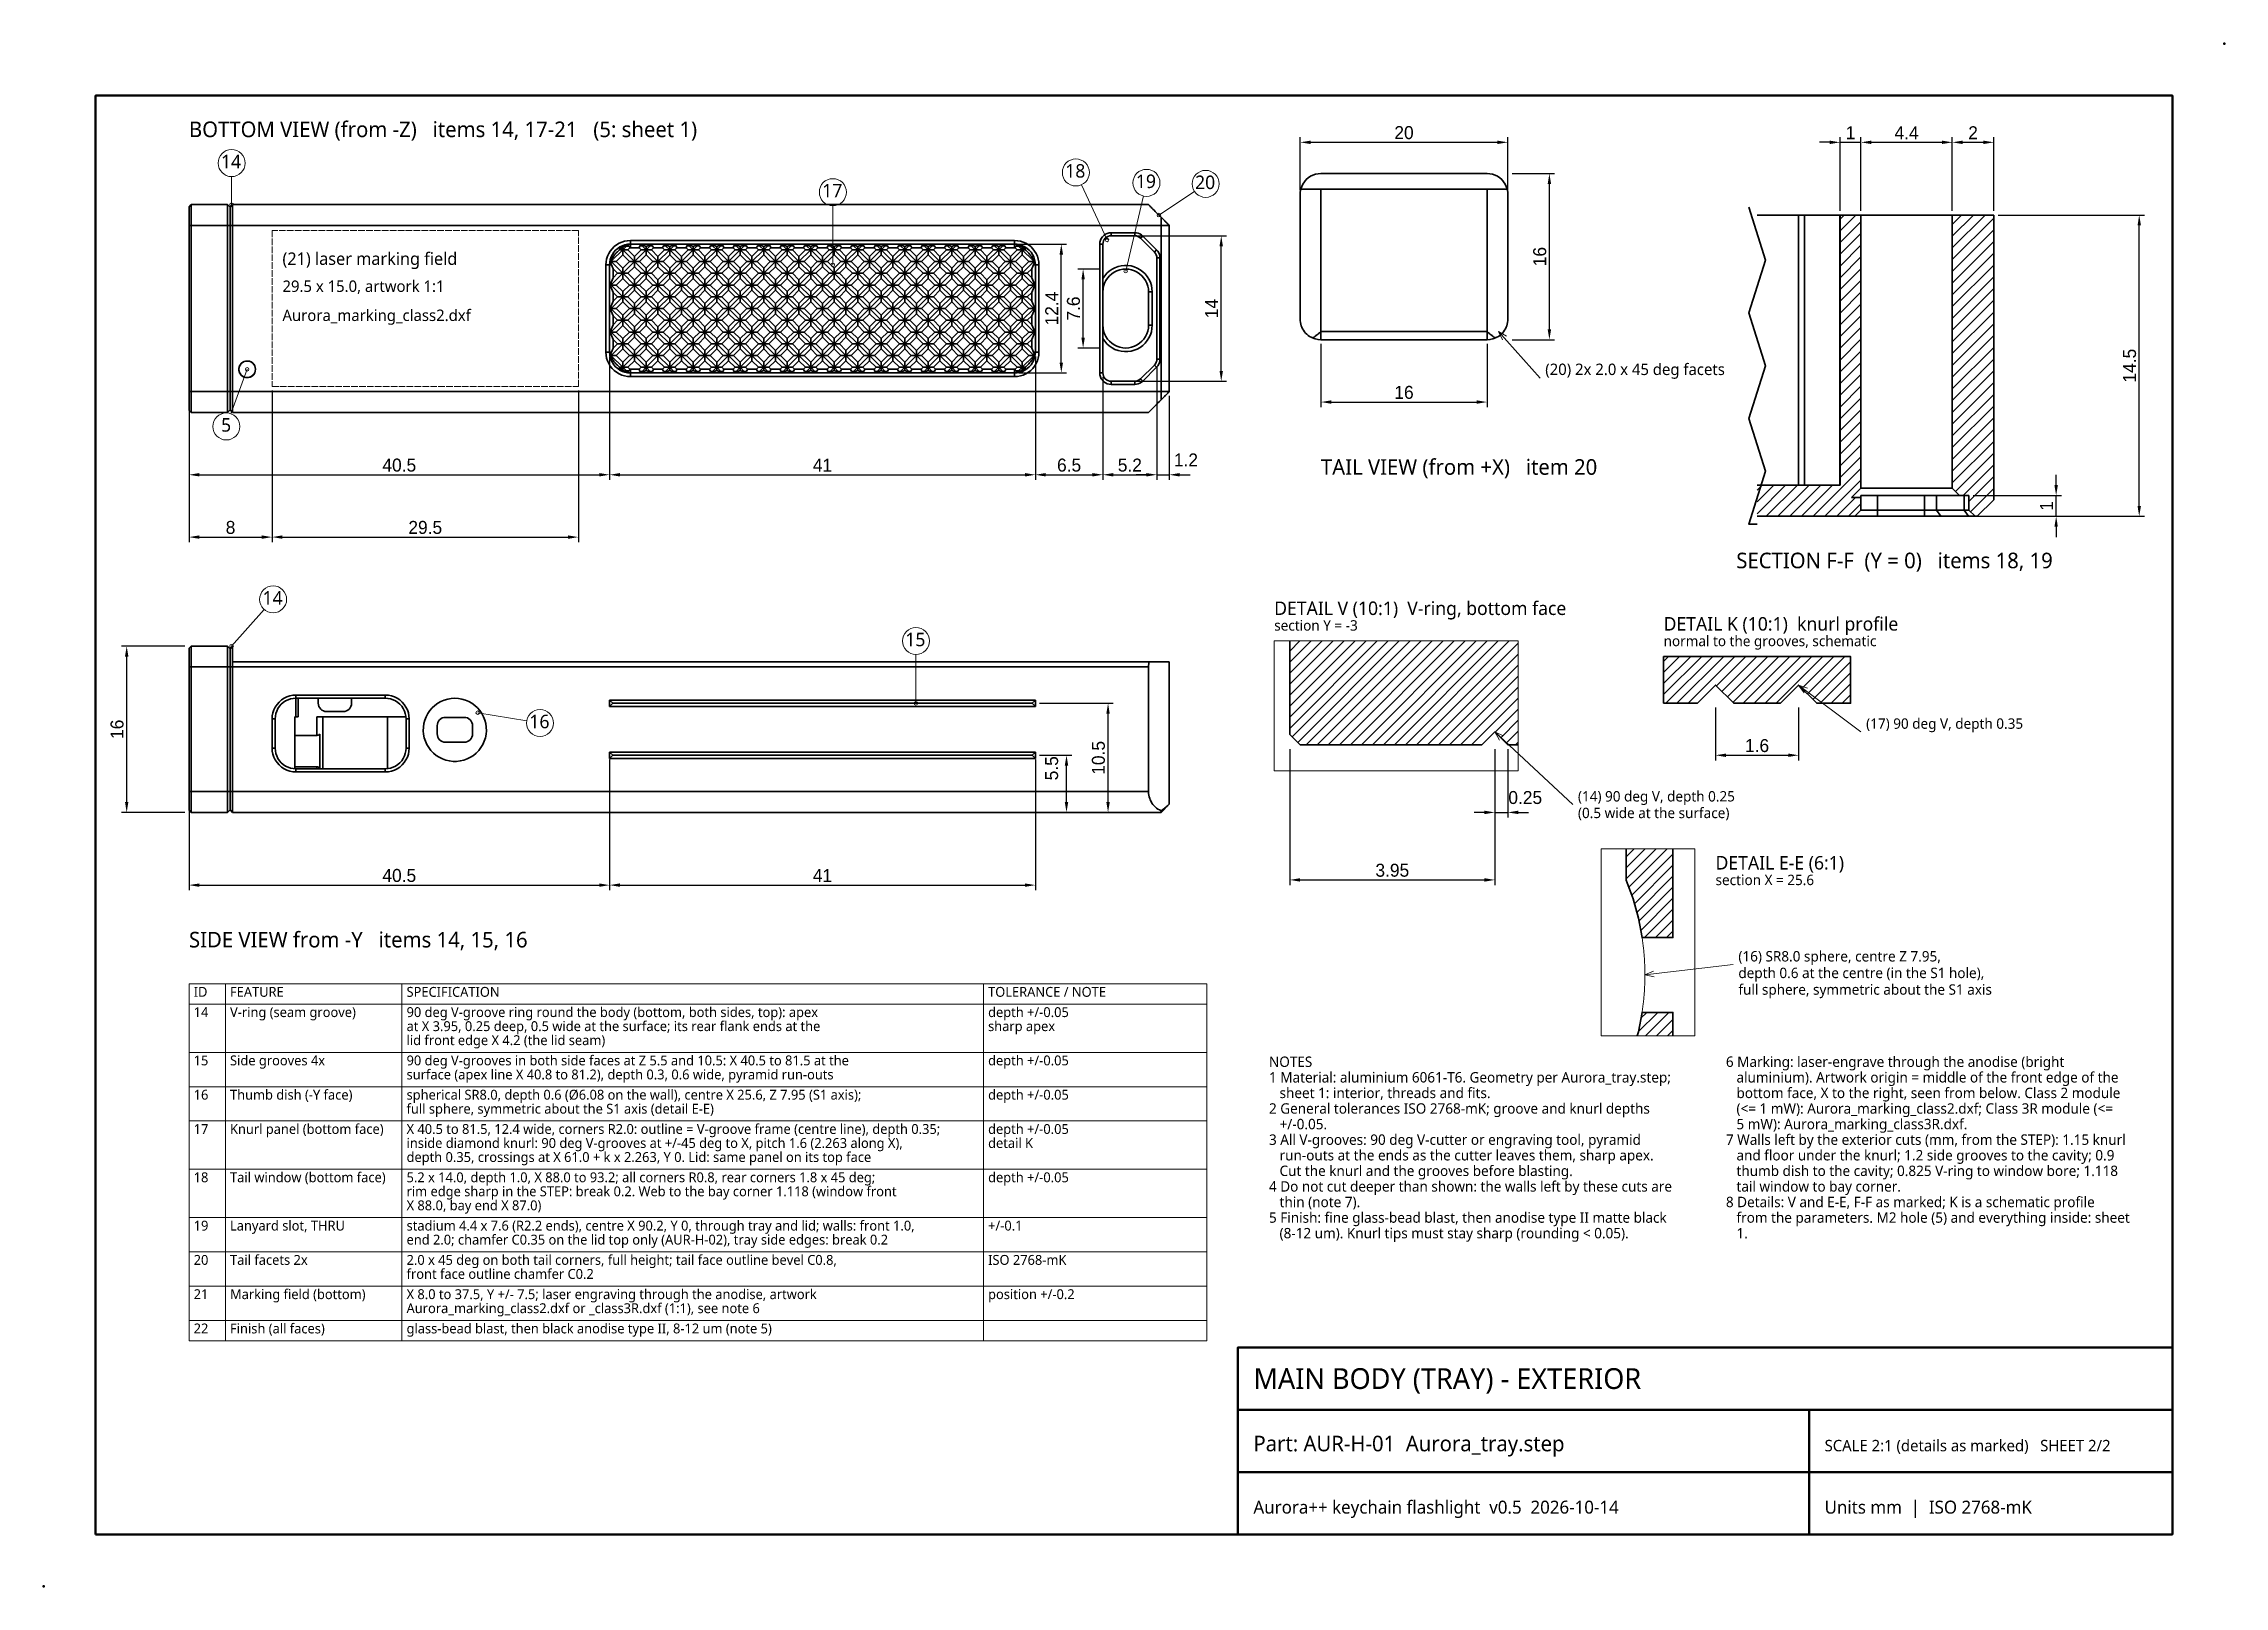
# Model space of a CAD drawing. Header units: millimetres. Extents: x 0 to 420, y 0 to 297.
import ezdxf

# ---------------------------------------------------------------- set-up
doc = ezdxf.new("R2010")
doc.units = ezdxf.units.MM
doc.linetypes.add('DASHED', pattern=[1.524, 1.27, -0.254])
for name, color, linetype, lineweight in [('BORDER', 7, 'Continuous', 50), ('DIM', 5, 'Continuous', 13), ('HATCH', 8, 'Continuous', 9), ('NOTE', 1, 'Continuous', 18), ('PHANTOM', 1, 'DASHED', 18), ('TABLE', 7, 'Continuous', 18), ('TEXT', 7, 'Continuous', 18), ('VISIBLE', 7, 'Continuous', 35)]:
    doc.layers.add(name, color=color, linetype=linetype, lineweight=lineweight)
doc.styles.add('OpenSans', font='OpenSans-Regular.ttf')
doc.dimstyles.new('AUR', dxfattribs={"dimtxt": 2.5, "dimasz": 2, "dimexe": 1, "dimexo": 0.8, "dimgap": 0.6, "dimtad": 1, "dimdec": 3, "dimlfac": 0.5, "dimdsep": 46, "dimcen": 2.5, "dimclrd": 5, "dimclre": 5, "dimclrt": 7, "dimazin": 3, "dimtfac": 1, "dimtmove": 0, "dimatfit": 3})
doc.dimstyles.new('AUR10', dxfattribs={"dimtxt": 2.5, "dimasz": 2, "dimexe": 1, "dimexo": 0.8, "dimgap": 0.6, "dimtad": 1, "dimdec": 3, "dimlfac": 0.1, "dimdsep": 46, "dimcen": 2.5, "dimclrd": 5, "dimclre": 5, "dimclrt": 7, "dimazin": 3, "dimtfac": 1, "dimtmove": 0, "dimatfit": 3})
doc.dimstyles.new('AUR4', dxfattribs={"dimtxt": 2.5, "dimasz": 2, "dimexe": 1, "dimexo": 0.8, "dimgap": 0.6, "dimtad": 1, "dimdec": 3, "dimlfac": 0.25, "dimdsep": 46, "dimcen": 2.5, "dimclrd": 5, "dimclre": 5, "dimclrt": 7, "dimazin": 3, "dimtfac": 1, "dimtmove": 0, "dimatfit": 3})

msp = doc.modelspace()

# ---------------------------------------------------------------- texts
at = {"layer": 'NOTE', "style": 'OpenSans'}
for s, height, p in [('(21) laser marking field', 2.4, (46, 254.4)), ('29.5 x 15.0, artwork 1:1', 2.2, (46, 249.2)), ('Aurora_marking_class2.dxf', 2.2, (46, 243.6))]:
    msp.add_text(s, height=height, dxfattribs=at).set_placement(p)
at = {"layer": 'TEXT', "style": 'OpenSans'}
for s, height, p in [('BOTTOM VIEW (from -Z)   items 14, 17-21   (5: sheet 1)', 3, (28, 279)), ('14', 2.6, (34.159, 273)), ('18', 2.6, (196.759, 271.2)), ('17', 2.6, (149.959, 267.4)), ('19', 2.6, (210.359, 269.2)), ('20', 2.6, (221.759, 269)), ('(20) 2x 2.0 x 45 deg facets', 2.2, (289.2, 233.2)), ('5', 2.6, (34.1795, 222.3)), ('TAIL VIEW (from +X)   item 20', 3, (246, 214)), ('SECTION F-F  (Y = 0)   items 18, 19', 3, (326, 196)), ('14', 2.6, (42.159, 189)), ('DETAIL V (10:1)  V-ring, bottom face', 2.6, (237, 187)), ('section Y = -3', 2, (237, 184)), ('DETAIL K (10:1)  knurl profile', 2.6, (312, 184)), ('15', 2.6, (165.959, 181)), ('normal to the grooves, schematic', 2, (312, 181)), ('16', 2.6, (93.559, 165.2)), ('(17) 90 deg V, depth 0.35', 2, (351, 165.1)), ('(14) 90 deg V, depth 0.25', 2, (295.5, 151.1)), ('(0.5 wide at the surface)', 2, (295.5, 147.9)), ('DETAIL E-E (6:1)', 2.6, (322, 138)), ('section X = 25.6', 2, (322, 135)), ('SIDE VIEW from -Y   items 14, 15, 16', 3, (28, 123)), ('(16) SR8.0 sphere, centre Z 7.95,', 2, (326.4, 120.3)), ('depth 0.6 at the centre (in the S1 hole),', 2, (326.4, 117.1)), ('ID', 1.9, (28.9, 113.5)), ('FEATURE', 1.9, (35.9, 113.5)), ('SPECIFICATION', 1.9, (69.9, 113.5)), ('TOLERANCE / NOTE', 1.9, (181.9, 113.5)), ('full sphere, symmetric about the S1 axis', 2, (326.4, 113.9)), ('14', 1.9, (28.9, 109.6)), ('V-ring (seam groove)', 1.9, (35.9, 109.6)), ('90 deg V-groove ring round the body (bottom, both sides, top): apex', 1.9, (69.9, 109.6)), ('depth +/-0.05', 1.9, (181.9, 109.6)), ('at X 3.95, 0.25 deep, 0.5 wide at the surface; its rear flank ends at the', 1.9, (69.9, 106.9)), ('lid front edge X 4.2 (the lid seam)', 1.9, (69.9, 104.2)), ('sharp apex', 1.9, (181.9, 106.9)), ('15', 1.9, (28.9, 100.3)), ('Side grooves 4x', 1.9, (35.9, 100.3)), ('90 deg V-grooves in both side faces at Z 5.5 and 10.5: X 40.5 to 81.5 at the', 1.9, (69.9, 100.3)), ('depth +/-0.05', 1.9, (181.9, 100.3)), ('NOTES', 2, (236, 100)), ('6 Marking: laser-engrave through the anodise (bright', 2, (324, 100)), ('surface (apex line X 40.8 to 81.2), depth 0.3, 0.6 wide, pyramid run-outs', 1.9, (69.9, 97.6)), ('1 Material: aluminium 6061-T6. Geometry per Aurora_tray.step;', 2, (236, 97)), ('   aluminium). Artwork origin = middle of the front edge of the', 2, (324, 97)), ('16', 1.9, (28.9, 93.7)), ('Thumb dish (-Y face)', 1.9, (35.9, 93.7)), ('full sphere, symmetric about the S1 axis (detail E-E)', 1.9, (69.9, 91)), ('spherical SR8.0, depth 0.6 (Ø6.08 on the wall), centre X 25.6, Z 7.95 (S1 axis);', 1.9, (69.9, 93.7)), ('depth +/-0.05', 1.9, (181.9, 93.7)), ('2 General tolerances ISO 2768-mK; groove and knurl depths', 2, (236, 91)), ('   sheet 1: interior, threads and fits.', 2, (236, 94)), ('   (<= 1 mW): Aurora_marking_class2.dxf; Class 3R module (<=', 2, (324, 91)), ('   bottom face, X to the right, seen from below. Class 2 module', 2, (324, 94)), ('17', 1.9, (28.9, 87.1)), ('Knurl panel (bottom face)', 1.9, (35.9, 87.1)), ('X 40.5 to 81.5, 12.4 wide, corners R2.0: outline = V-groove frame (centre line), depth 0.35;', 1.9, (69.9, 87.1)), ('depth +/-0.05', 1.9, (181.9, 87.1)), ('   +/-0.05.', 2, (236, 88)), ('   5 mW): Aurora_marking_class3R.dxf.', 2, (324, 88)), ('inside diamond knurl: 90 deg V-grooves at +/-45 deg to X, pitch 1.6 (2.263 along X),', 1.9, (69.9, 84.4)), ('detail K', 1.9, (181.9, 84.4)), ('3 All V-grooves: 90 deg V-cutter or engraving tool, pyramid', 2, (236, 85)), ('   run-outs at the ends as the cutter leaves them, sharp apex.', 2, (236, 82)), ('7 Walls left by the exterior cuts (mm, from the STEP): 1.15 knurl', 2, (324, 85)), ('   and floor under the knurl; 1.2 side grooves to the cavity; 0.9', 2, (324, 82)), ('Tail window (bottom face)', 1.9, (35.9, 77.8)), ('depth 0.35, crossings at X 61.0 + k x 2.263, Y 0. Lid: same panel on its top face', 1.9, (69.9, 81.7)), ('5.2 x 14.0, depth 1.0, X 88.0 to 93.2; all corners R0.8, rear corners 1.8 x 45 deg;', 1.9, (69.9, 77.8)), ('depth +/-0.05', 1.9, (181.9, 77.8)), ('   Cut the knurl and the grooves before blasting.', 2, (236, 79)), ('   thumb dish to the cavity; 0.825 V-ring to window bore; 1.118', 2, (324, 79)), ('18', 1.9, (28.9, 77.8)), ('rim edge sharp in the STEP: break 0.2. Web to the bay corner 1.118 (window front', 1.9, (69.9, 75.1)), ('4 Do not cut deeper than shown: the walls left by these cuts are', 2, (236, 76)), ('   tail window to bay corner.', 2, (324, 76)), ('X 88.0, bay end X 87.0)', 1.9, (69.9, 72.4)), ('5 Finish: fine glass-bead blast, then anodise type II matte black', 2, (236, 70)), ('   thin (note 7).', 2, (236, 73)), ('8 Details: V and E-E, F-F as marked; K is a schematic profile', 2, (324, 73)), ('   from the parameters. M2 hole (5) and everything inside: sheet', 2, (324, 70)), ('19', 1.9, (28.9, 68.5)), ('Lanyard slot, THRU', 1.9, (35.9, 68.5)), ('stadium 4.4 x 7.6 (R2.2 ends), centre X 90.2, Y 0, through tray and lid; walls: front 1.0,', 1.9, (69.9, 68.5)), ('end 2.0; chamfer C0.35 on the lid top only (AUR-H-02), tray side edges: break 0.2', 1.9, (69.9, 65.8)), ('+/-0.1', 1.9, (181.9, 68.5)), ('   (8-12 um). Knurl tips must stay sharp (rounding < 0.05).', 2, (236, 67)), ('   1.', 2, (324, 67)), ('20', 1.9, (28.9, 61.9)), ('Tail facets 2x', 1.9, (35.9, 61.9)), ('2.0 x 45 deg on both tail corners, full height; tail face outline bevel C0.8,', 1.9, (69.9, 61.9)), ('ISO 2768-mK', 1.9, (181.9, 61.9)), ('front face outline chamfer C0.2', 1.9, (69.9, 59.2)), ('21', 1.9, (28.9, 55.3)), ('Marking field (bottom)', 1.9, (35.9, 55.3)), ('Aurora_marking_class2.dxf or _class3R.dxf (1:1), see note 6', 1.9, (69.9, 52.6)), ('X 8.0 to 37.5, Y +/- 7.5; laser engraving through the anodise, artwork', 1.9, (69.9, 55.3)), ('position +/-0.2', 1.9, (181.9, 55.3)), ('22', 1.9, (28.9, 48.7)), ('Finish (all faces)', 1.9, (35.9, 48.7)), ('glass-bead blast, then black anodise type II, 8-12 um (note 5)', 1.9, (69.9, 48.7)), ('MAIN BODY (TRAY) - EXTERIOR', 4, (233, 38)), ('Part: AUR-H-01  Aurora_tray.step', 3, (233, 26)), ('SCALE 2:1 (details as marked)   SHEET 2/2', 2.2, (343, 26)), ('Aurora++ keychain flashlight  v0.5  2026-10-14', 2.5, (233, 14)), ('Units mm  |  ISO 2768-mK', 2.5, (343, 14))]:
    msp.add_text(s, height=height, dxfattribs=at).set_placement(p)

# ---------------------------------------------------------------- dimensions: what is measured, and where the dimension line sits
at = {"layer": 'DIM'}
for base, p1, p2, dimstyle in [((242, 278), (242, 268), (282, 268), 'AUR'), ((346, 278), (346, 264), (350, 264), 'AUR4'), ((350, 278), (350, 264), (367.6, 264), 'AUR4'), ((367.6, 278), (367.6, 264), (375.6, 264), 'AUR4'), ((246, 228), (246, 240), (278, 240), 'AUR'), ((28, 214), (28, 226), (109, 237.6), 'AUR'), ((109, 214), (109, 237.6), (191, 237.6), 'AUR'), ((191, 214), (191, 237.6), (204, 233.6), 'AUR'), ((204, 214), (204, 233.6), (214.4, 235.6), 'AUR'), ((28, 202), (28, 231), (44, 231), 'AUR'), ((44, 202), (44, 231), (103, 231), 'AUR'), ((322, 160), (322, 170), (338, 170), 'AUR10'), ((28, 135), (28, 160), (109, 160), 'AUR'), ((109, 135), (109, 160), (191, 160), 'AUR'), ((240, 136), (240, 162), (279.5, 162), 'AUR10')]:
    msp.add_linear_dim(base=base, p1=p1, p2=p2, dimstyle=dimstyle, dxfattribs=at).render()
for base, p1, p2, dimstyle in [((290, 240), (282, 240), (282, 272), 'AUR'), ((403.6, 206), (375.6, 206), (375.6, 264), 'AUR4'), ((196, 233.6), (187, 233.6), (187, 258.4), 'AUR'), ((226.8, 232), (208.4, 232), (208.4, 260), 'AUR'), ((200.2, 238.4), (204, 238.4), (204, 253.6), 'AUR'), ((387.6, 206), (370.8, 206), (370.8, 210), 'AUR4'), ((16, 149), (28, 149), (28, 181), 'AUR'), ((205, 149), (191, 149), (191, 170), 'AUR')]:
    msp.add_linear_dim(base=base, p1=p1, p2=p2, angle=90, dimstyle=dimstyle, dxfattribs=at).render()
for base, p1, p2, location, dimstyle in [((214.4, 214), (214.4, 235.6), (216.8, 230), (220, 216.85), 'AUR'), ((279.5, 149), (279.5, 162), (282, 162), (285.35, 151.85), 'AUR10')]:
    msp.add_linear_dim(base=base, p1=p1, p2=p2, location=location, dimstyle=dimstyle, override={"dimtmove": 2}, dxfattribs=at).render()
msp.add_linear_dim(base=(197, 149), p1=(191, 149), p2=(191, 160), angle=90, location=(194.15, 157.5), dimstyle='AUR', override={"dimtmove": 2}, dxfattribs=at).render()

# ---------------------------------------------------------------- linework, layer by layer
at = {"layer": 'BORDER'}
for p, q in [((230, 34), (410, 34)), ((340, 10), (340, 34)), ((230, 22), (410, 22))]:
    msp.add_line(p, q, dxfattribs=at)
for points in [[(10, 10), (410, 10), (410, 287), (10, 287)], [(230, 10), (410, 10), (410, 46), (230, 46)]]:
    msp.add_lwpolyline(points, close=True, dxfattribs=at)
for p in [(420, 297), (0, 0)]:
    msp.add_point(p, dxfattribs=at)
at = {"layer": 'DIM'}
for p, q in [((36.2, 266), (36.2, 271.4)), ((204.8, 259.2), (199.8896, 269.8393)), ((152, 254.4), (152, 265.8)), ((208.4, 253.2), (211.8045, 267.6691)), ((214.8, 264), (221.6367, 268.5578)), ((280.2, 241.6), (288.2, 232.6)), ((280.2, 241.6), (280.9449, 239.9614)), ((280.2, 241.6), (281.74, 240.6681)), ((39.2, 234.3), (36.0885, 225.7435)), ((36.2, 181), (42.4727, 188.0567)), ((168, 170), (168, 179.4)), ((338, 173.5), (350, 164.5)), ((338, 173.5), (339.0565, 172.0427)), ((338, 173.5), (339.6948, 172.8938)), ((83.6, 168.2), (93.0354, 166.6274)), ((279.5, 164.5), (294.5, 150.5)), ((279.5, 164.5), (280.3942, 162.9378)), ((279.5, 164.5), (281.1201, 163.7156)), ((308.4, 117.7), (325.4, 119.7)), ((308.4, 117.7), (310.0457, 118.4292)), ((308.4, 117.7), (310.17, 117.3726))]:
    msp.add_line(p, q, dxfattribs=at)
for centre, radius in [((36.2, 274), 2.6), ((198.8, 272.2), 2.6), ((152, 268.4), 2.6), ((212.4, 270.2), 2.6), ((223.8, 270), 2.6), ((36.2, 266), 0.35), ((214.8, 264), 0.35), ((204.8, 259.2), 0.35), ((152, 254.4), 0.35), ((208.4, 253.2), 0.35), ((39.2, 234.3), 0.35), ((35.2, 223.3), 2.6), ((44.2, 190), 2.6), ((36.2, 181), 0.35), ((168, 182), 2.6), ((83.6, 168.2), 0.35), ((95.6, 166.2), 2.6), ((168, 170), 0.35)]:
    msp.add_circle(centre, radius, dxfattribs=at)
at = {"layer": 'HATCH'}
for p, q in [((346, 260.975), (349.025, 264)), ((346, 263.2377), (346.7623, 264)), ((346, 258.7122), (350, 262.7122)), ((346, 256.4495), (350, 260.4495)), ((367.6, 257.6848), (373.9152, 264)), ((367.6, 259.9475), (371.6525, 264)), ((367.6, 262.2103), (369.3897, 264)), ((367.6, 255.4221), (375.6, 263.4221)), ((367.6, 253.1593), (375.6, 261.1593)), ((346, 254.1867), (350, 258.1867)), ((367.6, 250.8966), (375.6, 258.8966)), ((367.6, 248.6338), (375.6, 256.6338)), ((346, 251.924), (350, 255.924)), ((346, 249.6612), (350, 253.6612)), ((367.6, 246.3711), (375.6, 254.3711)), ((367.6, 244.1083), (375.6, 252.1083)), ((346, 247.3985), (350, 251.3985)), ((346, 245.1358), (350, 249.1358)), ((367.6, 241.8456), (375.6, 249.8456)), ((346, 242.873), (350, 246.873)), ((346, 240.6103), (350, 244.6103)), ((367.6, 239.5829), (375.6, 247.5829)), ((367.6, 237.3201), (375.6, 245.3201)), ((346, 238.3475), (350, 242.3475)), ((346, 236.0848), (350, 240.0848)), ((367.6, 235.0574), (375.6, 243.0574)), ((367.6, 232.7946), (375.6, 240.7946)), ((346, 233.8221), (350, 237.8221)), ((346, 231.5593), (350, 235.5593)), ((367.6, 230.5319), (375.6, 238.5319)), ((367.6, 228.2691), (375.6, 236.2691)), ((346, 229.2966), (350, 233.2966)), ((346, 227.0338), (350, 231.0338)), ((367.6, 226.0064), (375.6, 234.0064)), ((367.6, 223.7437), (375.6, 231.7437)), ((346, 224.7711), (350, 228.7711)), ((367.6, 221.4809), (375.6, 229.4809)), ((367.6, 219.2182), (375.6, 227.2182)), ((346, 222.5083), (350, 226.5083)), ((346, 220.2456), (350, 224.2456)), ((367.6, 216.9554), (375.6, 224.9554)), ((367.6, 214.6927), (375.6, 222.6927)), ((346, 217.9829), (350, 221.9829)), ((346, 215.7201), (350, 219.7201)), ((367.6, 212.43), (375.6, 220.43)), ((340.8054, 206), (350, 215.1946)), ((346, 213.4574), (350, 217.4574)), ((368.2164, 210.7836), (375.6, 218.1672)), ((369.6955, 210), (375.6, 215.9045)), ((330, 206.5083), (335.4917, 212)), ((330, 208.7711), (333.2289, 212)), ((330, 211.0338), (330.9662, 212)), ((331.7544, 206), (337.7544, 212)), ((334.0171, 206), (340.0171, 212)), ((336.2799, 206), (342.2799, 212)), ((338.5426, 206), (344.5426, 212)), ((343.0681, 206), (350, 212.9319)), ((370.8, 208.8417), (375.6, 213.6417)), ((371.1105, 206.8895), (375.6, 211.379)), ((345.3309, 206), (348.9309, 209.6)), ((347.5936, 206), (350, 208.4064)), ((240, 165.182), (256.818, 182)), ((240, 167.3033), (254.6967, 182)), ((240, 169.4246), (252.5754, 182)), ((240, 171.5459), (250.4541, 182)), ((240, 173.6673), (248.3327, 182)), ((240, 175.7886), (246.2114, 182)), ((240, 177.9099), (244.0901, 182)), ((240, 180.0312), (241.9688, 182)), ((240.4697, 163.5303), (258.9393, 182)), ((241.5303, 162.4697), (261.0607, 182)), ((243.182, 162), (263.182, 182)), ((245.3033, 162), (265.3033, 182)), ((247.4246, 162), (267.4246, 182)), ((249.5459, 162), (269.5459, 182)), ((251.6673, 162), (271.6673, 182)), ((253.7886, 162), (273.7886, 182)), ((255.9099, 162), (275.9099, 182)), ((258.0312, 162), (278.0312, 182)), ((260.1525, 162), (280.1525, 182)), ((262.2739, 162), (282.2739, 182)), ((264.3952, 162), (284, 181.6048)), ((266.5165, 162), (284, 179.4835)), ((268.6378, 162), (284, 177.3622)), ((312, 171.6673), (319.3327, 179)), ((312, 173.7886), (317.2114, 179)), ((312, 175.9099), (315.0901, 179)), ((312, 178.0312), (312.9688, 179)), ((312.4541, 170), (321.4541, 179)), ((314.5754, 170), (323.5754, 179)), ((316.6967, 170), (325.6967, 179)), ((322.159, 173.341), (327.818, 179)), ((323.2197, 172.2803), (329.9393, 179)), ((324.2803, 171.2197), (332.0607, 179)), ((325.341, 170.159), (334.182, 179)), ((327.3033, 170), (336.3033, 179)), ((329.4246, 170), (338.4246, 179)), ((331.5459, 170), (340.5459, 179)), ((333.6673, 170), (342.6673, 179)), ((338.6443, 172.8557), (344.7886, 179)), ((339.705, 171.795), (346.9099, 179)), ((340.7656, 170.7344), (348, 177.9688)), ((270.7591, 162), (284, 175.2409)), ((272.8805, 162), (284, 173.1195)), ((342.1525, 170), (348, 175.8475)), ((344.2739, 170), (348, 173.7261)), ((275.0018, 162), (284, 170.9982)), ((279.5616, 164.4384), (284, 168.8769)), ((346.3952, 170), (348, 171.6048)), ((280.6222, 163.3778), (284, 166.7556)), ((281.6829, 162.3171), (284, 164.6343)), ((283.4871, 162), (284, 162.5129)), ((304.8, 136.2186), (310.5814, 142)), ((304.8, 138.3399), (308.4601, 142)), ((304.8, 140.4612), (306.3388, 142)), ((305.2922, 134.5895), (312.7028, 142)), ((305.8594, 133.0353), (313.8, 140.9759)), ((306.3671, 131.4217), (313.8, 138.8546)), ((306.8271, 129.7604), (313.8, 136.7333)), ((307.2478, 128.0598), (313.8, 134.612)), ((307.5907, 126.2813), (313.8, 132.4906)), ((308.3307, 124.9), (313.8, 130.3693)), ((310.452, 124.9), (313.8, 128.248)), ((312.5733, 124.9), (313.8, 126.1267)), ((307.1283, 106.727), (310.9012, 110.5)), ((307.6365, 109.3566), (308.7799, 110.5)), ((308.5226, 106), (313.0226, 110.5)), ((310.6439, 106), (313.8, 109.1561)), ((312.7652, 106), (313.8, 107.0348))]:
    msp.add_line(p, q, dxfattribs=at)
for points in [[(237, 157), (284, 157), (284, 182), (237, 182)], [(300, 106), (318, 106), (318, 142), (300, 142)]]:
    msp.add_lwpolyline(points, close=True, dxfattribs=at)
at = {"layer": 'PHANTOM'}
msp.add_lwpolyline([(44, 231), (103, 231), (103, 261), (44, 261)], close=True, dxfattribs=at)
msp.add_lwpolyline([(306.9522, 106), (307.0142, 106.2495), (307.0748, 106.499), (307.134, 106.7485), (307.1917, 106.9979), (307.2481, 107.2474), (307.3031, 107.4969), (307.3566, 107.7464), (307.4088, 107.9959), (307.4596, 108.2454), (307.5091, 108.4949), (307.5571, 108.7444), (307.6038, 108.9938), (307.6492, 109.2433), (307.6932, 109.4928), (307.7358, 109.7423), (307.777, 109.9918), (307.817, 110.2413), (307.8555, 110.4908), (307.8928, 110.7402), (307.9286, 110.9897), (307.9632, 111.2392), (307.9964, 111.4887), (308.0283, 111.7382), (308.0589, 111.9877), (308.0881, 112.2372), (308.116, 112.4867), (308.1426, 112.7361), (308.1679, 112.9856), (308.1919, 113.2351), (308.2145, 113.4846), (308.2359, 113.7341), (308.2559, 113.9836), (308.2746, 114.2331), (308.292, 114.4826), (308.3082, 114.732), (308.323, 114.9815), (308.3365, 115.231), (308.3487, 115.4805), (308.3596, 115.73), (308.3692, 115.9795), (308.3775, 116.229), (308.3845, 116.4784), (308.3902, 116.7279), (308.3946, 116.9774), (308.3977, 117.2269), (308.3995, 117.4764), (308.4, 117.7259), (308.3992, 117.9754), (308.3971, 118.2249), (308.3938, 118.4743), (308.3891, 118.7238), (308.3831, 118.9733), (308.3758, 119.2228), (308.3673, 119.4723), (308.3574, 119.7218), (308.3462, 119.9713), (308.3338, 120.2207), (308.32, 120.4702), (308.3049, 120.7197), (308.2885, 120.9692), (308.2709, 121.2187), (308.2519, 121.4682), (308.2316, 121.7177), (308.21, 121.9672), (308.187, 122.2166), (308.1628, 122.4661), (308.1372, 122.7156), (308.1104, 122.9651), (308.0822, 123.2146), (308.0527, 123.4641), (308.0218, 123.7136), (307.9896, 123.9631), (307.9561, 124.2125), (307.9213, 124.462), (307.8851, 124.7115), (307.8476, 124.961), (307.8088, 125.2105), (307.7686, 125.46), (307.727, 125.7095), (307.6841, 125.9589), (307.6399, 126.2084), (307.5943, 126.4579), (307.5473, 126.7074), (307.4989, 126.9569), (307.4492, 127.2064), (307.3981, 127.4559), (307.3456, 127.7054), (307.2918, 127.9548), (307.2365, 128.2043), (307.1799, 128.4538), (307.1218, 128.7033), (307.0623, 128.9528), (307.0015, 129.2023), (306.9392, 129.4518), (306.8755, 129.7012), (306.8103, 129.9507), (306.7438, 130.2002), (306.6757, 130.4497), (306.6063, 130.6992), (306.5354, 130.9487), (306.463, 131.1982), (306.3891, 131.4477), (306.3138, 131.6971), (306.237, 131.9466), (306.1587, 132.1961), (306.079, 132.4456), (305.9977, 132.6951), (305.9149, 132.9446), (305.8305, 133.1941), (305.7447, 133.4436), (305.6573, 133.693), (305.5684, 133.9425), (305.4779, 134.192), (305.3858, 134.4415), (305.2922, 134.691), (305.1969, 134.9405), (305.1001, 135.19), (305.0017, 135.4394), (304.9017, 135.6889), (304.8, 135.9384)], dxfattribs=at)
at = {"layer": 'TABLE'}
for p, q in [((28, 116), (224, 116)), ((28, 116), (28, 47.3)), ((35, 116), (35, 47.3)), ((69, 116), (69, 47.3)), ((181, 116), (181, 47.3)), ((224, 116), (224, 47.3)), ((28, 112.1), (224, 112.1)), ((28, 102.8), (224, 102.8)), ((28, 96.2), (224, 96.2)), ((28, 89.6), (224, 89.6)), ((28, 80.3), (224, 80.3)), ((28, 71), (224, 71)), ((28, 64.4), (224, 64.4)), ((28, 57.8), (224, 57.8)), ((28, 51.2), (224, 51.2)), ((28, 47.3), (224, 47.3))]:
    msp.add_line(p, q, dxfattribs=at)
at = {"layer": 'VISIBLE'}
for points in [[(242.127, 269), (242.1096, 268.9299), (242.0935, 268.8596), (242.0786, 268.7889), (242.065, 268.718), (242.0527, 268.6469), (242.0416, 268.5756), (242.0319, 268.504), (242.0234, 268.4323), (242.0163, 268.3605), (242.0104, 268.2885), (242.0059, 268.2165), (242.0026, 268.1444), (242.0007, 268.0722), (242, 268)], [(246, 272), (245.4743, 271.9653), (244.9577, 271.8618), (244.4592, 271.6913), (243.9874, 271.4568), (243.5505, 271.1623), (243.1561, 270.8129), (242.8111, 270.4147), (242.5214, 269.9747), (242.292, 269.5004), (242.127, 269)], [(242.127, 269), (246, 269)], [(246, 272), (278, 272)], [(278, 272), (246, 272)], [(278, 269), (246, 269)], [(246, 269), (246, 241.6)], [(281.873, 269), (281.708, 269.5004), (281.4786, 269.9747), (281.1889, 270.4147), (280.8439, 270.8129), (280.4495, 271.1623), (280.0126, 271.4568), (279.5408, 271.6913), (279.0423, 271.8618), (278.5257, 271.9653), (278, 272)], [(281.873, 269), (278, 269)], [(278, 269), (278, 241.6)], [(281.873, 269), (281.8904, 268.9299), (281.9065, 268.8596), (281.9214, 268.7889), (281.935, 268.718), (281.9473, 268.6469), (281.9584, 268.5756), (281.9681, 268.504), (281.9766, 268.4323), (281.9837, 268.3605), (281.9896, 268.2885), (281.9941, 268.2165), (281.9974, 268.1444), (281.9993, 268.0722), (282, 268)], [(28.4, 266), (28, 265.6)], [(28.4, 266), (28, 265.6)], [(28, 265.6), (28, 265.5774), (28, 265.5097), (28, 265.398), (28, 265.2435), (28, 265.0482), (28, 264.8146), (28, 264.5456), (28, 264.2446), (28, 263.9153), (28, 263.562), (28, 263.189), (28, 262.8011), (28, 262.4031), (28, 262)], [(28.4, 266), (35.4, 266)], [(28.4, 266), (28.4, 265.9748), (28.4, 265.8997), (28.4, 265.7755), (28.4, 265.6039), (28.4, 265.3869), (28.4, 265.1273), (28.4, 264.8284), (28.4, 264.494), (28.4, 264.1281), (28.4, 263.7355), (28.4, 263.3211), (28.4, 262.8901), (28.4, 262.4479), (28.4, 262)], [(35.4, 266), (35.4, 265.9748), (35.4, 265.8997), (35.4, 265.7755), (35.4, 265.6039), (35.4, 265.3869), (35.4, 265.1273), (35.4, 264.8284), (35.4, 264.494), (35.4, 264.1281), (35.4, 263.7355), (35.4, 263.3211), (35.4, 262.8901), (35.4, 262.4479), (35.4, 262)], [(35.9, 265.5), (35.4, 266)], [(35.9, 265.5), (36.4, 266)], [(35.9, 265.5), (35.9, 265.478), (35.9, 265.4122), (35.9, 265.3036), (35.9, 265.1534), (35.9, 264.9635), (35.9, 264.7364), (35.9, 264.4749), (35.9, 264.1822), (35.9, 263.8621), (35.9, 263.5186), (35.9, 263.156), (35.9, 262.7788), (35.9, 262.3919), (35.9, 262)], [(36.4, 266), (36.4, 265.9748), (36.4, 265.8997), (36.4, 265.7755), (36.4, 265.6039), (36.4, 265.3869), (36.4, 265.1273), (36.4, 264.8284), (36.4, 264.494), (36.4, 264.1281), (36.4, 263.7355), (36.4, 263.3211), (36.4, 262.8901), (36.4, 262.4479), (36.4, 262)], [(36.4, 266), (212.8, 266)], [(212.8, 266), (212.8137, 265.9863), (212.8547, 265.9453), (212.9228, 265.8772), (213.0174, 265.7826), (213.138, 265.662), (213.2836, 265.5164), (213.4534, 265.3466), (213.646, 265.154), (213.8603, 264.9397), (214.0948, 264.7052), (214.3477, 264.4523), (214.6175, 264.1825), (214.9023, 263.8977), (215.2, 263.6)], [(242, 262.59), (242, 268)], [(242, 244), (242, 268)], [(282, 268), (282, 263.4)], [(282, 244), (282, 268)], [(330, 204.5), (328.4, 204.5), (331.6, 214.6667), (328.4, 224.8333), (331.6, 235), (328.4, 245.1667), (331.6, 255.3333), (328.4, 265.5)], [(28, 262), (28, 230)], [(28.4, 262), (28, 262)], [(28.4, 262), (28.4, 230)], [(28.4, 262), (35.4, 262)], [(35.4, 230), (35.4, 262)], [(35.9, 262), (35.4, 262)], [(35.9, 262), (35.9, 230)], [(35.9, 262), (36.4, 262)], [(36.4, 230), (36.4, 262)], [(36.4, 262), (215.2, 262)], [(205.6, 260.6), (205.218, 260.5666), (204.8476, 260.4673), (204.5, 260.3053), (204.1859, 260.0853), (203.9147, 259.8141), (203.6947, 259.5), (203.5327, 259.1524), (203.4334, 258.782), (203.4, 258.4)], [(210.1373, 260.6), (205.6, 260.6)], [(205.6, 260), (205.6, 260.6)], [(211.6929, 259.9556), (211.4304, 260.1798), (211.136, 260.3602), (210.8171, 260.4923), (210.4814, 260.5729), (210.1373, 260.6)], [(210.1373, 260), (210.1373, 260.6)], [(215.2, 263.6), (215.2, 263.4916), (215.2, 263.3818), (215.2, 263.2709), (215.2, 263.1589), (215.2, 263.0459), (215.2, 262.932), (215.2, 262.8172), (215.2, 262.7018), (215.2, 262.5858), (215.2, 262.4692), (215.2, 262.3523), (215.2, 262.235), (215.2, 262.1176), (215.2, 262)], [(216.8, 262), (216.7079, 262.0921), (216.6123, 262.1877), (216.5134, 262.2866), (216.411, 262.389), (216.3052, 262.4948), (216.1961, 262.6039), (216.0835, 262.7165), (215.9675, 262.8325), (215.8481, 262.9519), (215.7253, 263.0747), (215.5991, 263.2009), (215.4695, 263.3305), (215.3364, 263.4636), (215.2, 263.6)], [(215.2, 262), (215.2, 230)], [(215.2, 262), (216.8, 262)], [(216.8, 262), (216.8, 230)], [(338, 264), (330, 264)], [(338, 264), (338, 212)], [(339.133, 264), (339.0526, 264), (338.972, 264), (338.8914, 264), (338.8106, 264), (338.7298, 264), (338.6489, 264), (338.5679, 264), (338.4869, 264), (338.4058, 264), (338.3247, 264), (338.2436, 264), (338.1624, 264), (338.0812, 264), (338, 264)], [(339.133, 212), (339.133, 264)], [(339.133, 264), (339.5258, 264), (339.9574, 264), (340.4223, 264), (340.9146, 264), (341.4282, 264), (341.9566, 264), (342.4932, 264), (343.0312, 264), (343.5638, 264), (344.0844, 264), (344.5864, 264), (345.0635, 264), (345.5097, 264), (345.9194, 264)], [(345.9194, 212), (345.9194, 264)], [(346, 264), (345.9996, 264), (345.9984, 264), (345.9963, 264), (345.9934, 264), (345.9897, 264), (345.9852, 264), (345.9798, 264), (345.9736, 264), (345.9666, 264), (345.9588, 264), (345.9502, 264), (345.9407, 264), (345.9305, 264), (345.9194, 264)], [(350, 264), (346, 264)], [(346, 212), (346, 264)], [(350, 264), (350, 211.4)], [(350, 264), (350.2206, 264), (350.8715, 264), (351.9199, 264), (353.3133, 264), (354.9818, 264), (356.8418, 264), (358.8, 264), (360.7582, 264), (362.6182, 264), (364.2867, 264), (365.6801, 264), (366.7285, 264), (367.3794, 264), (367.6, 264)], [(375.6, 264), (367.6, 264)], [(367.6, 211.4), (367.6, 264)], [(375.6, 209.2), (375.6, 264)], [(108.3, 254.4), (108.3343, 254.9665), (108.4366, 255.5248), (108.6054, 256.0666), (108.8384, 256.5842), (109.132, 257.0699), (109.482, 257.5167), (109.8833, 257.918), (110.3301, 258.268), (110.8158, 258.5616), (111.3334, 258.7946), (111.8752, 258.9634), (112.4335, 259.0657), (113, 259.1)], [(109, 254.4), (109.0342, 254.9221), (109.1363, 255.4353), (109.3045, 255.9307), (109.5359, 256.4), (109.8266, 256.835), (110.1716, 257.2284), (110.565, 257.5734), (111, 257.8641), (111.4693, 258.0955), (111.9647, 258.2637), (112.4779, 258.3658), (113, 258.4)], [(110.9306, 257.3137), (110.7822, 257.1847), (110.6375, 257.0519), (110.4967, 256.9153), (110.3597, 256.7748), (110.2266, 256.6305), (110.0973, 256.4823), (109.9718, 256.3303), (109.8501, 256.1745), (109.7323, 256.0148), (109.6184, 255.8513), (109.5082, 255.684), (109.4019, 255.5128), (109.2995, 255.3378), (109.2008, 255.159)], [(109.3787, 255.159), (111.5334, 257.3137)], [(110.2606, 255.051), (111.5334, 256.3238)], [(110.9306, 257.3137), (110.9326, 257.3365), (110.9346, 257.3594), (110.9366, 257.3823), (110.9387, 257.4053), (110.9409, 257.4283), (110.9431, 257.4514), (110.9453, 257.4745), (110.9476, 257.4977), (110.95, 257.5209), (110.9524, 257.5442), (110.9549, 257.5675), (110.9574, 257.5909), (110.9599, 257.6143), (110.9625, 257.6378)], [(111.5334, 257.3137), (110.9306, 257.3137)], [(110.9625, 257.6378), (110.9799, 257.6516), (110.9973, 257.6653), (111.0147, 257.679), (111.0321, 257.6927), (111.0496, 257.7063), (111.0672, 257.7199), (111.0848, 257.7334), (111.1025, 257.7469), (111.1202, 257.7603), (111.1379, 257.7737), (111.1557, 257.787), (111.1735, 257.8003), (111.1914, 257.8135), (111.2093, 257.8267)], [(110.9625, 257.6378), (111.2093, 257.6378)], [(111.5334, 257.7713), (111.5106, 257.7756), (111.4877, 257.7798), (111.4648, 257.784), (111.4418, 257.7881), (111.4188, 257.7922), (111.3957, 257.7963), (111.3726, 257.8003), (111.3494, 257.8042), (111.3262, 257.8081), (111.3029, 257.8119), (111.2796, 257.8157), (111.2562, 257.8194), (111.2328, 257.8231), (111.2093, 257.8267)], [(111.2093, 257.8267), (111.2093, 257.6378)], [(111.2093, 257.6378), (111.5334, 257.3137)], [(112.241, 258.1992), (112.1883, 258.1707), (112.136, 258.142), (112.084, 258.1129), (112.0323, 258.0835), (111.9809, 258.0537), (111.9299, 258.0236), (111.8792, 257.9932), (111.8288, 257.9625), (111.7787, 257.9315), (111.729, 257.9001), (111.6796, 257.8684), (111.6305, 257.8363), (111.5818, 257.804), (111.5334, 257.7713)], [(111.5334, 257.3137), (112.241, 258.0213)], [(111.5334, 257.3137), (111.5334, 257.7713)], [(111.5334, 257.3137), (112.5233, 257.3137)], [(111.5334, 257.3137), (111.5334, 256.3238)], [(111.5334, 257.3137), (113.7961, 255.051)], [(111.5334, 256.3238), (112.8062, 255.051)], [(112.7658, 258.0213), (112.7293, 258.035), (112.6926, 258.0485), (112.6558, 258.0619), (112.6188, 258.0751), (112.5817, 258.0882), (112.5445, 258.1011), (112.507, 258.1139), (112.4695, 258.1265), (112.4318, 258.139), (112.3939, 258.1513), (112.3559, 258.1635), (112.3177, 258.1755), (112.2794, 258.1874), (112.241, 258.1992)], [(112.241, 258.1992), (112.241, 258.0213)], [(112.7658, 258.0213), (112.241, 258.0213)], [(112.5233, 257.3137), (112.9084, 257.6987)], [(112.5233, 257.3137), (113.7961, 256.0409)], [(112.7658, 258.0213), (112.7764, 257.9979), (112.787, 257.9745), (112.7975, 257.9511), (112.8079, 257.9279), (112.8182, 257.9046), (112.8285, 257.8815), (112.8387, 257.8584), (112.8488, 257.8354), (112.8589, 257.8125), (112.8689, 257.7896), (112.8789, 257.7668), (112.8888, 257.744), (112.8986, 257.7213), (112.9084, 257.6987)], [(112.9084, 257.6987), (113, 257.7)], [(187, 259.1), (113, 259.1)], [(113, 259.1), (113, 258.4)], [(113, 258.4), (187, 258.4)], [(113, 257.7), (113, 258.4)], [(113, 257.7), (114.6826, 257.7)], [(113.7961, 256.0409), (115.0689, 257.3137)], [(113.7961, 255.051), (116.0589, 257.3137)], [(114.6826, 257.7), (114.8483, 258.1)], [(114.6826, 257.7), (115.0689, 257.3137)], [(114.7861, 255.051), (116.0589, 256.3238)], [(114.8483, 258.1), (115.2726, 258.2757)], [(114.8483, 258.1), (115.2726, 258.1)], [(116.0589, 257.3137), (115.0689, 257.3137)], [(116.0589, 257.95), (115.2726, 258.2757)], [(115.2726, 258.2757), (115.2726, 258.1)], [(115.2726, 258.1), (116.0589, 257.3137)], [(116.8452, 258.2757), (116.0589, 257.95)], [(116.0589, 257.3137), (116.8452, 258.1)], [(116.0589, 257.3137), (116.0589, 257.95)], [(116.0589, 257.3137), (117.0488, 257.3137)], [(116.0589, 257.3137), (118.3216, 255.051)], [(116.0589, 257.3137), (116.0589, 256.3238)], [(116.0589, 256.3238), (117.3317, 255.051)], [(117.2694, 258.1), (116.8452, 258.2757)], [(116.8452, 258.2757), (116.8452, 258.1)], [(117.2694, 258.1), (116.8452, 258.1)], [(117.0488, 257.3137), (117.4351, 257.7)], [(117.0488, 257.3137), (118.3216, 256.0409)], [(117.2694, 258.1), (117.4351, 257.7)], [(117.4351, 257.7), (119.2081, 257.7)], [(118.3216, 256.0409), (119.5944, 257.3137)], [(118.3216, 255.051), (120.5844, 257.3137)], [(119.2081, 257.7), (119.3738, 258.1)], [(119.2081, 257.7), (119.5944, 257.3137)], [(119.3116, 255.051), (120.5844, 256.3238)], [(119.3738, 258.1), (119.7981, 258.2757)], [(119.3738, 258.1), (119.7981, 258.1)], [(120.5844, 257.3137), (119.5944, 257.3137)], [(120.5844, 257.95), (119.7981, 258.2757)], [(119.7981, 258.2757), (119.7981, 258.1)], [(119.7981, 258.1), (120.5844, 257.3137)], [(121.3706, 258.2757), (120.5844, 257.95)], [(120.5844, 257.3137), (121.3706, 258.1)], [(120.5844, 257.3137), (120.5844, 257.95)], [(120.5844, 257.3137), (121.5743, 257.3137)], [(120.5844, 257.3137), (122.8471, 255.051)], [(120.5844, 257.3137), (120.5844, 256.3238)], [(120.5844, 256.3238), (121.8572, 255.051)], [(121.7949, 258.1), (121.3706, 258.2757)], [(121.3706, 258.2757), (121.3706, 258.1)], [(121.7949, 258.1), (121.3706, 258.1)], [(121.5743, 257.3137), (121.9606, 257.7)], [(121.5743, 257.3137), (122.8471, 256.0409)], [(121.7949, 258.1), (121.9606, 257.7)], [(121.9606, 257.7), (123.7336, 257.7)], [(122.8471, 256.0409), (124.1199, 257.3137)], [(122.8471, 255.051), (125.1098, 257.3137)], [(123.7336, 257.7), (123.8993, 258.1)], [(123.7336, 257.7), (124.1199, 257.3137)], [(123.837, 255.051), (125.1098, 256.3238)], [(123.8993, 258.1), (124.3235, 258.2757)], [(123.8993, 258.1), (124.3235, 258.1)], [(125.1098, 257.3137), (124.1199, 257.3137)], [(125.1098, 257.95), (124.3235, 258.2757)], [(124.3235, 258.2757), (124.3235, 258.1)], [(124.3235, 258.1), (125.1098, 257.3137)], [(125.8961, 258.2757), (125.1098, 257.95)], [(125.1098, 257.3137), (125.8961, 258.1)], [(125.1098, 257.3137), (125.1098, 257.95)], [(125.1098, 257.3137), (126.0998, 257.3137)], [(125.1098, 257.3137), (127.3726, 255.051)], [(125.1098, 257.3137), (125.1098, 256.3238)], [(125.1098, 256.3238), (126.3826, 255.051)], [(126.3204, 258.1), (125.8961, 258.2757)], [(125.8961, 258.2757), (125.8961, 258.1)], [(126.3204, 258.1), (125.8961, 258.1)], [(126.0998, 257.3137), (126.4861, 257.7)], [(126.0998, 257.3137), (127.3726, 256.0409)], [(126.3204, 258.1), (126.4861, 257.7)], [(126.4861, 257.7), (128.2591, 257.7)], [(127.3726, 256.0409), (128.6454, 257.3137)], [(127.3726, 255.051), (129.6353, 257.3137)], [(128.2591, 257.7), (128.4248, 258.1)], [(128.2591, 257.7), (128.6454, 257.3137)], [(128.3625, 255.051), (129.6353, 256.3238)], [(128.4248, 258.1), (128.849, 258.2757)], [(128.4248, 258.1), (128.849, 258.1)], [(129.6353, 257.3137), (128.6454, 257.3137)], [(129.6353, 257.95), (128.849, 258.2757)], [(128.849, 258.2757), (128.849, 258.1)], [(128.849, 258.1), (129.6353, 257.3137)], [(130.4216, 258.2757), (129.6353, 257.95)], [(129.6353, 257.3137), (130.4216, 258.1)], [(129.6353, 257.3137), (129.6353, 257.95)], [(129.6353, 257.3137), (130.6253, 257.3137)], [(129.6353, 257.3137), (131.8981, 255.051)], [(129.6353, 257.3137), (129.6353, 256.3238)], [(129.6353, 256.3238), (130.9081, 255.051)], [(130.8459, 258.1), (130.4216, 258.2757)], [(130.4216, 258.2757), (130.4216, 258.1)], [(130.8459, 258.1), (130.4216, 258.1)], [(130.6253, 257.3137), (131.0116, 257.7)], [(130.6253, 257.3137), (131.8981, 256.0409)], [(130.8459, 258.1), (131.0116, 257.7)], [(131.0116, 257.7), (132.7846, 257.7)], [(131.8981, 256.0409), (133.1709, 257.3137)], [(131.8981, 255.051), (134.1608, 257.3137)], [(132.7846, 257.7), (132.9503, 258.1)], [(132.7846, 257.7), (133.1709, 257.3137)], [(132.888, 255.051), (134.1608, 256.3238)], [(132.9503, 258.1), (133.3745, 258.2757)], [(132.9503, 258.1), (133.3745, 258.1)], [(134.1608, 257.3137), (133.1709, 257.3137)], [(134.1608, 257.95), (133.3745, 258.2757)], [(133.3745, 258.2757), (133.3745, 258.1)], [(133.3745, 258.1), (134.1608, 257.3137)], [(134.9471, 258.2757), (134.1608, 257.95)], [(134.1608, 257.3137), (134.9471, 258.1)], [(134.1608, 257.3137), (134.1608, 257.95)], [(134.1608, 257.3137), (135.1508, 257.3137)], [(134.1608, 257.3137), (136.4235, 255.051)], [(134.1608, 257.3137), (134.1608, 256.3238)], [(134.1608, 256.3238), (135.4336, 255.051)], [(135.3714, 258.1), (134.9471, 258.2757)], [(134.9471, 258.2757), (134.9471, 258.1)], [(135.3714, 258.1), (134.9471, 258.1)], [(135.1508, 257.3137), (135.537, 257.7)], [(135.1508, 257.3137), (136.4235, 256.0409)], [(135.3714, 258.1), (135.537, 257.7)], [(135.537, 257.7), (137.3101, 257.7)], [(136.4235, 256.0409), (137.6963, 257.3137)], [(136.4235, 255.051), (138.6863, 257.3137)], [(137.3101, 257.7), (137.4757, 258.1)], [(137.3101, 257.7), (137.6963, 257.3137)], [(137.4135, 255.051), (138.6863, 256.3238)], [(137.4757, 258.1), (137.9, 258.2757)], [(137.4757, 258.1), (137.9, 258.1)], [(138.6863, 257.3137), (137.6963, 257.3137)], [(138.6863, 257.95), (137.9, 258.2757)], [(137.9, 258.2757), (137.9, 258.1)], [(137.9, 258.1), (138.6863, 257.3137)], [(139.4726, 258.2757), (138.6863, 257.95)], [(138.6863, 257.3137), (139.4726, 258.1)], [(138.6863, 257.3137), (138.6863, 257.95)], [(138.6863, 257.3137), (139.6762, 257.3137)], [(138.6863, 257.3137), (140.949, 255.051)], [(138.6863, 257.3137), (138.6863, 256.3238)], [(138.6863, 256.3238), (139.9591, 255.051)], [(139.8968, 258.1), (139.4726, 258.2757)], [(139.4726, 258.2757), (139.4726, 258.1)], [(139.8968, 258.1), (139.4726, 258.1)], [(139.6762, 257.3137), (140.0625, 257.7)], [(139.6762, 257.3137), (140.949, 256.0409)], [(139.8968, 258.1), (140.0625, 257.7)], [(140.0625, 257.7), (141.8355, 257.7)], [(140.949, 256.0409), (142.2218, 257.3137)], [(140.949, 255.051), (143.2118, 257.3137)], [(141.8355, 257.7), (142.0012, 258.1)], [(141.8355, 257.7), (142.2218, 257.3137)], [(141.939, 255.051), (143.2118, 256.3238)], [(142.0012, 258.1), (142.4255, 258.2757)], [(142.0012, 258.1), (142.4255, 258.1)], [(143.2118, 257.3137), (142.2218, 257.3137)], [(143.2118, 257.95), (142.4255, 258.2757)], [(142.4255, 258.2757), (142.4255, 258.1)], [(142.4255, 258.1), (143.2118, 257.3137)], [(143.9981, 258.2757), (143.2118, 257.95)], [(143.2118, 257.3137), (143.9981, 258.1)], [(143.2118, 257.3137), (143.2118, 257.95)], [(143.2118, 257.3137), (144.2017, 257.3137)], [(143.2118, 257.3137), (145.4745, 255.051)], [(143.2118, 257.3137), (143.2118, 256.3238)], [(143.2118, 256.3238), (144.4846, 255.051)], [(144.4223, 258.1), (143.9981, 258.2757)], [(143.9981, 258.2757), (143.9981, 258.1)], [(144.4223, 258.1), (143.9981, 258.1)], [(144.2017, 257.3137), (144.588, 257.7)], [(144.2017, 257.3137), (145.4745, 256.0409)], [(144.4223, 258.1), (144.588, 257.7)], [(144.588, 257.7), (146.361, 257.7)], [(145.4745, 256.0409), (146.7473, 257.3137)], [(145.4745, 255.051), (147.7373, 257.3137)], [(146.361, 257.7), (146.5267, 258.1)], [(146.361, 257.7), (146.7473, 257.3137)], [(146.4645, 255.051), (147.7373, 256.3238)], [(146.5267, 258.1), (146.951, 258.2757)], [(146.5267, 258.1), (146.951, 258.1)], [(147.7373, 257.3137), (146.7473, 257.3137)], [(147.7373, 257.95), (146.951, 258.2757)], [(146.951, 258.2757), (146.951, 258.1)], [(146.951, 258.1), (147.7373, 257.3137)], [(148.5235, 258.2757), (147.7373, 257.95)], [(147.7373, 257.3137), (148.5235, 258.1)], [(147.7373, 257.3137), (147.7373, 257.95)], [(147.7373, 257.3137), (148.7272, 257.3137)], [(147.7373, 257.3137), (150, 255.051)], [(147.7373, 257.3137), (147.7373, 256.3238)], [(147.7373, 256.3238), (149.0101, 255.051)], [(148.9478, 258.1), (148.5235, 258.2757)], [(148.5235, 258.2757), (148.5235, 258.1)], [(148.9478, 258.1), (148.5235, 258.1)], [(148.7272, 257.3137), (149.1135, 257.7)], [(148.7272, 257.3137), (150, 256.0409)], [(148.9478, 258.1), (149.1135, 257.7)], [(149.1135, 257.7), (150.8865, 257.7)], [(150, 256.0409), (151.2728, 257.3137)], [(150, 255.051), (152.2627, 257.3137)], [(150.8865, 257.7), (151.0522, 258.1)], [(150.8865, 257.7), (151.2728, 257.3137)], [(150.9899, 255.051), (152.2627, 256.3238)], [(151.0522, 258.1), (151.4765, 258.2757)], [(151.0522, 258.1), (151.4765, 258.1)], [(152.2627, 257.3137), (151.2728, 257.3137)], [(152.2627, 257.95), (151.4765, 258.2757)], [(151.4765, 258.2757), (151.4765, 258.1)], [(151.4765, 258.1), (152.2627, 257.3137)], [(153.049, 258.2757), (152.2627, 257.95)], [(152.2627, 257.3137), (153.049, 258.1)], [(152.2627, 257.3137), (152.2627, 257.95)], [(152.2627, 257.3137), (153.2527, 257.3137)], [(152.2627, 257.3137), (154.5255, 255.051)], [(152.2627, 257.3137), (152.2627, 256.3238)], [(152.2627, 256.3238), (153.5355, 255.051)], [(153.4733, 258.1), (153.049, 258.2757)], [(153.049, 258.2757), (153.049, 258.1)], [(153.4733, 258.1), (153.049, 258.1)], [(153.2527, 257.3137), (153.639, 257.7)], [(153.2527, 257.3137), (154.5255, 256.0409)], [(153.4733, 258.1), (153.639, 257.7)], [(153.639, 257.7), (155.412, 257.7)], [(154.5255, 256.0409), (155.7983, 257.3137)], [(154.5255, 255.051), (156.7882, 257.3137)], [(155.412, 257.7), (155.5777, 258.1)], [(155.412, 257.7), (155.7983, 257.3137)], [(155.5154, 255.051), (156.7882, 256.3238)], [(155.5777, 258.1), (156.0019, 258.2757)], [(155.5777, 258.1), (156.0019, 258.1)], [(156.7882, 257.3137), (155.7983, 257.3137)], [(156.7882, 257.95), (156.0019, 258.2757)], [(156.0019, 258.2757), (156.0019, 258.1)], [(156.0019, 258.1), (156.7882, 257.3137)], [(157.5745, 258.2757), (156.7882, 257.95)], [(156.7882, 257.3137), (157.5745, 258.1)], [(156.7882, 257.3137), (156.7882, 257.95)], [(156.7882, 257.3137), (157.7782, 257.3137)], [(156.7882, 257.3137), (159.051, 255.051)], [(156.7882, 257.3137), (156.7882, 256.3238)], [(156.7882, 256.3238), (158.061, 255.051)], [(157.9988, 258.1), (157.5745, 258.2757)], [(157.5745, 258.2757), (157.5745, 258.1)], [(157.9988, 258.1), (157.5745, 258.1)], [(157.7782, 257.3137), (158.1645, 257.7)], [(157.7782, 257.3137), (159.051, 256.0409)], [(157.9988, 258.1), (158.1645, 257.7)], [(158.1645, 257.7), (159.9375, 257.7)], [(159.051, 256.0409), (160.3238, 257.3137)], [(159.051, 255.051), (161.3137, 257.3137)], [(159.9375, 257.7), (160.1032, 258.1)], [(159.9375, 257.7), (160.3238, 257.3137)], [(160.0409, 255.051), (161.3137, 256.3238)], [(160.1032, 258.1), (160.5274, 258.2757)], [(160.1032, 258.1), (160.5274, 258.1)], [(161.3137, 257.3137), (160.3238, 257.3137)], [(161.3137, 257.95), (160.5274, 258.2757)], [(160.5274, 258.2757), (160.5274, 258.1)], [(160.5274, 258.1), (161.3137, 257.3137)], [(162.1, 258.2757), (161.3137, 257.95)], [(161.3137, 257.3137), (162.1, 258.1)], [(161.3137, 257.3137), (161.3137, 257.95)], [(161.3137, 257.3137), (162.3037, 257.3137)], [(161.3137, 257.3137), (163.5765, 255.051)], [(161.3137, 257.3137), (161.3137, 256.3238)], [(161.3137, 256.3238), (162.5865, 255.051)], [(162.5243, 258.1), (162.1, 258.2757)], [(162.1, 258.2757), (162.1, 258.1)], [(162.5243, 258.1), (162.1, 258.1)], [(162.3037, 257.3137), (162.6899, 257.7)], [(162.3037, 257.3137), (163.5765, 256.0409)], [(162.5243, 258.1), (162.6899, 257.7)], [(162.6899, 257.7), (164.463, 257.7)], [(163.5765, 256.0409), (164.8492, 257.3137)], [(163.5765, 255.051), (165.8392, 257.3137)], [(164.463, 257.7), (164.6286, 258.1)], [(164.463, 257.7), (164.8492, 257.3137)], [(164.5664, 255.051), (165.8392, 256.3238)], [(164.6286, 258.1), (165.0529, 258.2757)], [(164.6286, 258.1), (165.0529, 258.1)], [(165.8392, 257.3137), (164.8492, 257.3137)], [(165.8392, 257.95), (165.0529, 258.2757)], [(165.0529, 258.2757), (165.0529, 258.1)], [(165.0529, 258.1), (165.8392, 257.3137)], [(166.6255, 258.2757), (165.8392, 257.95)], [(165.8392, 257.3137), (166.6255, 258.1)], [(165.8392, 257.3137), (165.8392, 257.95)], [(165.8392, 257.3137), (166.8291, 257.3137)], [(165.8392, 257.3137), (168.1019, 255.051)], [(165.8392, 257.3137), (165.8392, 256.3238)], [(165.8392, 256.3238), (167.112, 255.051)], [(167.0497, 258.1), (166.6255, 258.2757)], [(166.6255, 258.2757), (166.6255, 258.1)], [(167.0497, 258.1), (166.6255, 258.1)], [(166.8291, 257.3137), (167.2154, 257.7)], [(166.8291, 257.3137), (168.1019, 256.0409)], [(167.0497, 258.1), (167.2154, 257.7)], [(167.2154, 257.7), (168.9884, 257.7)], [(168.1019, 256.0409), (169.3747, 257.3137)], [(168.1019, 255.051), (170.3647, 257.3137)], [(168.9884, 257.7), (169.1541, 258.1)], [(168.9884, 257.7), (169.3747, 257.3137)], [(169.0919, 255.051), (170.3647, 256.3238)], [(169.1541, 258.1), (169.5784, 258.2757)], [(169.1541, 258.1), (169.5784, 258.1)], [(170.3647, 257.3137), (169.3747, 257.3137)], [(170.3647, 257.95), (169.5784, 258.2757)], [(169.5784, 258.2757), (169.5784, 258.1)], [(169.5784, 258.1), (170.3647, 257.3137)], [(171.151, 258.2757), (170.3647, 257.95)], [(170.3647, 257.3137), (171.151, 258.1)], [(170.3647, 257.3137), (170.3647, 257.95)], [(170.3647, 257.3137), (171.3546, 257.3137)], [(170.3647, 257.3137), (172.6274, 255.051)], [(170.3647, 257.3137), (170.3647, 256.3238)], [(170.3647, 256.3238), (171.6375, 255.051)], [(171.5752, 258.1), (171.151, 258.2757)], [(171.151, 258.2757), (171.151, 258.1)], [(171.5752, 258.1), (171.151, 258.1)], [(171.3546, 257.3137), (171.7409, 257.7)], [(171.3546, 257.3137), (172.6274, 256.0409)], [(171.5752, 258.1), (171.7409, 257.7)], [(171.7409, 257.7), (173.5139, 257.7)], [(172.6274, 256.0409), (173.9002, 257.3137)], [(172.6274, 255.051), (174.8902, 257.3137)], [(173.5139, 257.7), (173.6796, 258.1)], [(173.5139, 257.7), (173.9002, 257.3137)], [(173.6174, 255.051), (174.8902, 256.3238)], [(173.6796, 258.1), (174.1039, 258.2757)], [(173.6796, 258.1), (174.1039, 258.1)], [(174.8902, 257.3137), (173.9002, 257.3137)], [(174.8902, 257.95), (174.1039, 258.2757)], [(174.1039, 258.2757), (174.1039, 258.1)], [(174.1039, 258.1), (174.8902, 257.3137)], [(175.6765, 258.2757), (174.8902, 257.95)], [(174.8902, 257.3137), (175.6765, 258.1)], [(174.8902, 257.3137), (174.8902, 257.95)], [(174.8902, 257.3137), (175.8801, 257.3137)], [(174.8902, 257.3137), (177.1529, 255.051)], [(174.8902, 257.3137), (174.8902, 256.3238)], [(174.8902, 256.3238), (176.163, 255.051)], [(176.1007, 258.1), (175.6765, 258.2757)], [(175.6765, 258.2757), (175.6765, 258.1)], [(176.1007, 258.1), (175.6765, 258.1)], [(175.8801, 257.3137), (176.2664, 257.7)], [(175.8801, 257.3137), (177.1529, 256.0409)], [(176.1007, 258.1), (176.2664, 257.7)], [(176.2664, 257.7), (178.0394, 257.7)], [(177.1529, 256.0409), (178.4257, 257.3137)], [(177.1529, 255.051), (179.4156, 257.3137)], [(178.0394, 257.7), (178.2051, 258.1)], [(178.0394, 257.7), (178.4257, 257.3137)], [(178.1428, 255.051), (179.4156, 256.3238)], [(178.2051, 258.1), (178.6294, 258.2757)], [(178.2051, 258.1), (178.6294, 258.1)], [(179.4156, 257.3137), (178.4257, 257.3137)], [(179.4156, 257.95), (178.6294, 258.2757)], [(178.6294, 258.2757), (178.6294, 258.1)], [(178.6294, 258.1), (179.4156, 257.3137)], [(180.2019, 258.2757), (179.4156, 257.95)], [(179.4156, 257.3137), (180.2019, 258.1)], [(179.4156, 257.3137), (179.4156, 257.95)], [(179.4156, 257.3137), (180.4056, 257.3137)], [(179.4156, 257.3137), (181.6784, 255.051)], [(179.4156, 257.3137), (179.4156, 256.3238)], [(179.4156, 256.3238), (180.6884, 255.051)], [(180.6262, 258.1), (180.2019, 258.2757)], [(180.2019, 258.2757), (180.2019, 258.1)], [(180.6262, 258.1), (180.2019, 258.1)], [(180.4056, 257.3137), (180.7919, 257.7)], [(180.4056, 257.3137), (181.6784, 256.0409)], [(180.6262, 258.1), (180.7919, 257.7)], [(180.7919, 257.7), (182.5649, 257.7)], [(181.6784, 256.0409), (182.9512, 257.3137)], [(181.6784, 255.051), (183.9411, 257.3137)], [(182.5649, 257.7), (182.7306, 258.1)], [(182.5649, 257.7), (182.9512, 257.3137)], [(182.6683, 255.051), (183.9411, 256.3238)], [(182.7306, 258.1), (183.1548, 258.2757)], [(182.7306, 258.1), (183.1548, 258.1)], [(183.9411, 257.3137), (182.9512, 257.3137)], [(183.9411, 257.95), (183.1548, 258.2757)], [(183.1548, 258.2757), (183.1548, 258.1)], [(183.1548, 258.1), (183.9411, 257.3137)], [(184.7274, 258.2757), (183.9411, 257.95)], [(183.9411, 257.3137), (184.7274, 258.1)], [(183.9411, 257.3137), (183.9411, 257.95)], [(183.9411, 257.3137), (184.9311, 257.3137)], [(183.9411, 257.3137), (186.2039, 255.051)], [(183.9411, 257.3137), (183.9411, 256.3238)], [(183.9411, 256.3238), (185.2139, 255.051)], [(185.1517, 258.1), (184.7274, 258.2757)], [(184.7274, 258.2757), (184.7274, 258.1)], [(185.1517, 258.1), (184.7274, 258.1)], [(184.9311, 257.3137), (185.3174, 257.7)], [(184.9311, 257.3137), (186.2039, 256.0409)], [(185.1517, 258.1), (185.3174, 257.7)], [(185.3174, 257.7), (187, 257.7)], [(186.2039, 256.0409), (187.4767, 257.3137)], [(186.2039, 255.051), (188.4666, 257.3137)], [(187, 259.1), (187.5665, 259.0657), (188.1248, 258.9634), (188.6666, 258.7946), (189.1842, 258.5616), (189.6699, 258.268), (190.1167, 257.918), (190.518, 257.5167), (190.868, 257.0699), (191.1616, 256.5842), (191.3946, 256.0666), (191.5634, 255.5248), (191.6657, 254.9665), (191.7, 254.4)], [(187, 259.1), (187, 258.4)], [(187, 258.4), (187.5221, 258.3658), (188.0353, 258.2637), (188.5307, 258.0955), (189, 257.8641), (189.435, 257.5734), (189.8284, 257.2284), (190.1734, 256.835), (190.4641, 256.4), (190.6955, 255.9307), (190.8637, 255.4353), (190.9658, 254.9221), (191, 254.4)], [(187, 257.7), (187, 258.4)], [(187, 257.7), (187.0916, 257.6987)], [(187.0916, 257.6987), (187.1014, 257.7213), (187.1112, 257.744), (187.1211, 257.7668), (187.1311, 257.7896), (187.1411, 257.8125), (187.1512, 257.8354), (187.1613, 257.8584), (187.1715, 257.8815), (187.1818, 257.9046), (187.1921, 257.9279), (187.2025, 257.9511), (187.213, 257.9745), (187.2236, 257.9979), (187.2342, 258.0213)], [(187.0916, 257.6987), (187.4767, 257.3137)], [(187.1938, 255.051), (188.4666, 256.3238)], [(187.2342, 258.0213), (187.2707, 258.035), (187.3074, 258.0485), (187.3442, 258.0619), (187.3812, 258.0751), (187.4183, 258.0882), (187.4555, 258.1011), (187.493, 258.1139), (187.5305, 258.1265), (187.5682, 258.139), (187.6061, 258.1513), (187.6441, 258.1635), (187.6823, 258.1755), (187.7206, 258.1874), (187.759, 258.1992)], [(187.2342, 258.0213), (187.759, 258.0213)], [(188.4666, 257.3137), (187.4767, 257.3137)], [(188.4666, 257.7713), (188.4182, 257.804), (188.3695, 257.8363), (188.3204, 257.8684), (188.271, 257.9001), (188.2213, 257.9315), (188.1712, 257.9625), (188.1208, 257.9932), (188.0701, 258.0236), (188.0191, 258.0537), (187.9677, 258.0835), (187.916, 258.1129), (187.864, 258.142), (187.8117, 258.1707), (187.759, 258.1992)], [(187.759, 258.1992), (187.759, 258.0213)], [(187.759, 258.0213), (188.4666, 257.3137)], [(188.7907, 257.8267), (188.7672, 257.8231), (188.7438, 257.8194), (188.7204, 257.8157), (188.6971, 257.8119), (188.6738, 257.8081), (188.6506, 257.8042), (188.6274, 257.8003), (188.6043, 257.7963), (188.5812, 257.7922), (188.5582, 257.7881), (188.5352, 257.784), (188.5123, 257.7798), (188.4894, 257.7756), (188.4666, 257.7713)], [(188.4666, 257.3137), (188.4666, 257.7713)], [(188.4666, 257.3137), (188.7907, 257.6378)], [(188.4666, 257.3137), (189.0694, 257.3137)], [(188.4666, 257.3137), (190.6213, 255.159)], [(188.4666, 257.3137), (188.4666, 256.3238)], [(188.4666, 256.3238), (189.7394, 255.051)], [(189.0375, 257.6378), (189.0201, 257.6516), (189.0027, 257.6653), (188.9853, 257.679), (188.9679, 257.6927), (188.9504, 257.7063), (188.9328, 257.7199), (188.9152, 257.7334), (188.8975, 257.7469), (188.8798, 257.7603), (188.8621, 257.7737), (188.8443, 257.787), (188.8265, 257.8003), (188.8086, 257.8135), (188.7907, 257.8267)], [(188.7907, 257.8267), (188.7907, 257.6378)], [(189.0375, 257.6378), (188.7907, 257.6378)], [(189.0375, 257.6378), (189.0401, 257.6143), (189.0426, 257.5909), (189.0451, 257.5675), (189.0476, 257.5442), (189.05, 257.5209), (189.0524, 257.4977), (189.0547, 257.4745), (189.0569, 257.4514), (189.0591, 257.4283), (189.0613, 257.4053), (189.0634, 257.3823), (189.0654, 257.3594), (189.0674, 257.3365), (189.0694, 257.3137)], [(190.7992, 255.159), (190.7005, 255.3378), (190.5981, 255.5128), (190.4918, 255.684), (190.3816, 255.8513), (190.2677, 256.0148), (190.1499, 256.1745), (190.0282, 256.3303), (189.9027, 256.4823), (189.7734, 256.6305), (189.6403, 256.7748), (189.5033, 256.9153), (189.3625, 257.0519), (189.2178, 257.1847), (189.0694, 257.3137)], [(203.4, 258.4), (203.4, 233.6)], [(204, 258.4), (203.4, 258.4)], [(204, 258.4), (204.0307, 258.7121), (204.1218, 259.0123), (204.2696, 259.2889), (204.4686, 259.5314), (204.7111, 259.7304), (204.9877, 259.8782), (205.2879, 259.9693), (205.6, 260)], [(204, 233.6), (204, 258.4)], [(205.6, 260), (210.1373, 260)], [(210.1373, 260), (210.4494, 259.9693), (210.7496, 259.8782), (211.0262, 259.7304), (211.2686, 259.5314)], [(211.2686, 259.5314), (211.6929, 259.9556)], [(211.2686, 259.5314), (213.9314, 256.8686)], [(214.3556, 257.2929), (211.6929, 259.9556)], [(213.9314, 256.8686), (214.3556, 257.2929)], [(213.9314, 256.8686), (214.1304, 256.6262), (214.2782, 256.3496), (214.3693, 256.0494), (214.4, 255.7373)], [(215, 255.7373), (214.9729, 256.0814), (214.8923, 256.4171), (214.7602, 256.736), (214.5798, 257.0304), (214.3556, 257.2929)], [(282, 259.4), (282, 251.6)], [(108.3, 254.4), (108.3, 237.6)], [(108.3, 254.4), (109, 254.4)], [(109, 237.6), (109, 254.4)], [(109.3817, 254.4), (109, 254.4)], [(109.1682, 254.9764), (109.1722, 254.9842), (109.1761, 254.992), (109.18, 254.9997), (109.184, 255.0074), (109.1879, 255.0152), (109.1919, 255.0229), (109.1958, 255.0306), (109.1998, 255.0383), (109.2038, 255.046), (109.2078, 255.0537), (109.2118, 255.0614), (109.2158, 255.0691), (109.2198, 255.0768), (109.2238, 255.0845)], [(109.3817, 254.4), (109.3653, 254.44), (109.3491, 254.4802), (109.333, 254.5205), (109.3171, 254.5611), (109.3014, 254.6018), (109.2859, 254.6427), (109.2705, 254.6838), (109.2554, 254.725), (109.2404, 254.7665), (109.2256, 254.8081), (109.211, 254.8499), (109.1965, 254.8919), (109.1823, 254.9341), (109.1682, 254.9764)], [(109.1682, 254.9764), (109.3452, 254.9764)], [(109.2238, 255.0845), (109.2221, 255.0898), (109.2205, 255.0951), (109.2188, 255.1004), (109.2172, 255.1057), (109.2155, 255.111), (109.2139, 255.1163), (109.2122, 255.1217), (109.2106, 255.127), (109.209, 255.1323), (109.2073, 255.1377), (109.2057, 255.143), (109.2041, 255.1483), (109.2025, 255.1537), (109.2008, 255.159)], [(109.2008, 255.159), (109.3787, 255.159)], [(109.3452, 255.0845), (109.2238, 255.0845)], [(109.3, 250.5548), (111.5334, 252.7882)], [(109.3452, 255.0845), (109.3452, 254.9764)], [(109.3452, 255.0845), (109.3787, 255.051)], [(109.3452, 254.9764), (111.5334, 252.7882)], [(109.3787, 255.051), (109.3787, 255.159)], [(109.3787, 255.051), (110.2606, 255.051)], [(109.7, 253.6317), (109.3817, 254.4)], [(109.7, 251.9448), (109.7, 253.6317)], [(109.7, 253.6317), (110.5434, 252.7882)], [(109.7, 251.9448), (110.5434, 252.7882)], [(110.2606, 255.051), (111.5334, 253.7782)], [(111.5334, 252.7882), (110.5434, 252.7882)], [(111.5334, 252.7882), (113.7961, 255.051)], [(111.5334, 253.7782), (112.8062, 255.051)], [(111.5334, 252.7882), (111.5334, 253.7782)], [(111.5334, 252.7882), (111.5334, 251.7983)], [(111.5334, 252.7882), (113.7961, 250.5255)], [(111.5334, 252.7882), (112.5233, 252.7882)], [(112.5233, 252.7882), (113.7961, 254.061)], [(112.5233, 252.7882), (113.7961, 251.5154)], [(113.7961, 255.051), (112.8062, 255.051)], [(113.7961, 255.051), (113.7961, 256.0409)], [(113.7961, 255.051), (114.7861, 255.051)], [(113.7961, 255.051), (113.7961, 254.061)], [(113.7961, 255.051), (116.0589, 252.7882)], [(113.7961, 254.061), (115.0689, 252.7882)], [(113.7961, 251.5154), (115.0689, 252.7882)], [(113.7961, 250.5255), (116.0589, 252.7882)], [(114.7861, 255.051), (116.0589, 253.7782)], [(116.0589, 252.7882), (115.0689, 252.7882)], [(116.0589, 253.7782), (117.3317, 255.051)], [(116.0589, 252.7882), (118.3216, 255.051)], [(116.0589, 252.7882), (116.0589, 253.7782)], [(116.0589, 252.7882), (117.0488, 252.7882)], [(116.0589, 252.7882), (118.3216, 250.5255)], [(116.0589, 252.7882), (116.0589, 251.7983)], [(117.0488, 252.7882), (118.3216, 254.061)], [(117.0488, 252.7882), (118.3216, 251.5154)], [(118.3216, 255.051), (117.3317, 255.051)], [(118.3216, 255.051), (118.3216, 256.0409)], [(118.3216, 255.051), (119.3116, 255.051)], [(118.3216, 255.051), (120.5844, 252.7882)], [(118.3216, 255.051), (118.3216, 254.061)], [(118.3216, 254.061), (119.5944, 252.7882)], [(118.3216, 250.5255), (120.5844, 252.7882)], [(118.3216, 251.5154), (119.5944, 252.7882)], [(119.3116, 255.051), (120.5844, 253.7782)], [(120.5844, 252.7882), (119.5944, 252.7882)], [(120.5844, 252.7882), (122.8471, 255.051)], [(120.5844, 253.7782), (121.8572, 255.051)], [(120.5844, 252.7882), (120.5844, 253.7782)], [(120.5844, 252.7882), (121.5743, 252.7882)], [(120.5844, 252.7882), (122.8471, 250.5255)], [(120.5844, 252.7882), (120.5844, 251.7983)], [(121.5743, 252.7882), (122.8471, 254.061)], [(121.5743, 252.7882), (122.8471, 251.5154)], [(122.8471, 255.051), (121.8572, 255.051)], [(122.8471, 255.051), (122.8471, 256.0409)], [(122.8471, 255.051), (123.837, 255.051)], [(122.8471, 255.051), (125.1098, 252.7882)], [(122.8471, 255.051), (122.8471, 254.061)], [(122.8471, 254.061), (124.1199, 252.7882)], [(122.8471, 250.5255), (125.1098, 252.7882)], [(122.8471, 251.5154), (124.1199, 252.7882)], [(123.837, 255.051), (125.1098, 253.7782)], [(125.1098, 252.7882), (124.1199, 252.7882)], [(125.1098, 252.7882), (127.3726, 255.051)], [(125.1098, 253.7782), (126.3826, 255.051)], [(125.1098, 252.7882), (125.1098, 253.7782)], [(125.1098, 252.7882), (126.0998, 252.7882)], [(125.1098, 252.7882), (127.3726, 250.5255)], [(125.1098, 252.7882), (125.1098, 251.7983)], [(126.0998, 252.7882), (127.3726, 254.061)], [(126.0998, 252.7882), (127.3726, 251.5154)], [(127.3726, 255.051), (126.3826, 255.051)], [(127.3726, 255.051), (127.3726, 256.0409)], [(127.3726, 255.051), (128.3625, 255.051)], [(127.3726, 255.051), (129.6353, 252.7882)], [(127.3726, 255.051), (127.3726, 254.061)], [(127.3726, 254.061), (128.6454, 252.7882)], [(127.3726, 250.5255), (129.6353, 252.7882)], [(127.3726, 251.5154), (128.6454, 252.7882)], [(128.3625, 255.051), (129.6353, 253.7782)], [(129.6353, 252.7882), (128.6454, 252.7882)], [(129.6353, 252.7882), (131.8981, 255.051)], [(129.6353, 253.7782), (130.9081, 255.051)], [(129.6353, 252.7882), (129.6353, 253.7782)], [(129.6353, 252.7882), (130.6253, 252.7882)], [(129.6353, 252.7882), (131.8981, 250.5255)], [(129.6353, 252.7882), (129.6353, 251.7983)], [(130.6253, 252.7882), (131.8981, 254.061)], [(130.6253, 252.7882), (131.8981, 251.5154)], [(131.8981, 255.051), (130.9081, 255.051)], [(131.8981, 255.051), (131.8981, 256.0409)], [(131.8981, 255.051), (132.888, 255.051)], [(131.8981, 255.051), (134.1608, 252.7882)], [(131.8981, 255.051), (131.8981, 254.061)], [(131.8981, 254.061), (133.1709, 252.7882)], [(131.8981, 250.5255), (134.1608, 252.7882)], [(131.8981, 251.5154), (133.1709, 252.7882)], [(132.888, 255.051), (134.1608, 253.7782)], [(134.1608, 252.7882), (133.1709, 252.7882)], [(134.1608, 252.7882), (136.4235, 255.051)], [(134.1608, 253.7782), (135.4336, 255.051)], [(134.1608, 252.7882), (134.1608, 253.7782)], [(134.1608, 252.7882), (135.1508, 252.7882)], [(134.1608, 252.7882), (136.4235, 250.5255)], [(134.1608, 252.7882), (134.1608, 251.7983)], [(135.1508, 252.7882), (136.4235, 254.061)], [(135.1508, 252.7882), (136.4235, 251.5154)], [(136.4235, 255.051), (135.4336, 255.051)], [(136.4235, 255.051), (136.4235, 256.0409)], [(136.4235, 255.051), (137.4135, 255.051)], [(136.4235, 255.051), (138.6863, 252.7882)], [(136.4235, 255.051), (136.4235, 254.061)], [(136.4235, 254.061), (137.6963, 252.7882)], [(136.4235, 250.5255), (138.6863, 252.7882)], [(136.4235, 251.5154), (137.6963, 252.7882)], [(137.4135, 255.051), (138.6863, 253.7782)], [(138.6863, 252.7882), (137.6963, 252.7882)], [(138.6863, 252.7882), (140.949, 255.051)], [(138.6863, 253.7782), (139.9591, 255.051)], [(138.6863, 252.7882), (138.6863, 253.7782)], [(138.6863, 252.7882), (139.6762, 252.7882)], [(138.6863, 252.7882), (140.949, 250.5255)], [(138.6863, 252.7882), (138.6863, 251.7983)], [(139.6762, 252.7882), (140.949, 254.061)], [(139.6762, 252.7882), (140.949, 251.5154)], [(140.949, 255.051), (139.9591, 255.051)], [(140.949, 255.051), (140.949, 256.0409)], [(140.949, 255.051), (141.939, 255.051)], [(140.949, 255.051), (143.2118, 252.7882)], [(140.949, 255.051), (140.949, 254.061)], [(140.949, 254.061), (142.2218, 252.7882)], [(140.949, 250.5255), (143.2118, 252.7882)], [(140.949, 251.5154), (142.2218, 252.7882)], [(141.939, 255.051), (143.2118, 253.7782)], [(143.2118, 252.7882), (142.2218, 252.7882)], [(143.2118, 252.7882), (145.4745, 255.051)], [(143.2118, 253.7782), (144.4846, 255.051)], [(143.2118, 252.7882), (143.2118, 253.7782)], [(143.2118, 252.7882), (144.2017, 252.7882)], [(143.2118, 252.7882), (145.4745, 250.5255)], [(143.2118, 252.7882), (143.2118, 251.7983)], [(144.2017, 252.7882), (145.4745, 254.061)], [(144.2017, 252.7882), (145.4745, 251.5154)], [(145.4745, 255.051), (144.4846, 255.051)], [(145.4745, 255.051), (145.4745, 256.0409)], [(145.4745, 255.051), (146.4645, 255.051)], [(145.4745, 255.051), (147.7373, 252.7882)], [(145.4745, 255.051), (145.4745, 254.061)], [(145.4745, 254.061), (146.7473, 252.7882)], [(145.4745, 250.5255), (147.7373, 252.7882)], [(145.4745, 251.5154), (146.7473, 252.7882)], [(146.4645, 255.051), (147.7373, 253.7782)], [(147.7373, 252.7882), (146.7473, 252.7882)], [(147.7373, 252.7882), (150, 255.051)], [(147.7373, 253.7782), (149.0101, 255.051)], [(147.7373, 252.7882), (147.7373, 253.7782)], [(147.7373, 252.7882), (148.7272, 252.7882)], [(147.7373, 252.7882), (150, 250.5255)], [(147.7373, 252.7882), (147.7373, 251.7983)], [(148.7272, 252.7882), (150, 254.061)], [(148.7272, 252.7882), (150, 251.5154)], [(150, 255.051), (149.0101, 255.051)], [(150, 255.051), (150, 256.0409)], [(150, 255.051), (150.9899, 255.051)], [(150, 255.051), (152.2627, 252.7882)], [(150, 255.051), (150, 254.061)], [(150, 254.061), (151.2728, 252.7882)], [(150, 250.5255), (152.2627, 252.7882)], [(150, 251.5154), (151.2728, 252.7882)], [(150.9899, 255.051), (152.2627, 253.7782)], [(152.2627, 252.7882), (151.2728, 252.7882)], [(152.2627, 252.7882), (154.5255, 255.051)], [(152.2627, 253.7782), (153.5355, 255.051)], [(152.2627, 252.7882), (152.2627, 253.7782)], [(152.2627, 252.7882), (153.2527, 252.7882)], [(152.2627, 252.7882), (154.5255, 250.5255)], [(152.2627, 252.7882), (152.2627, 251.7983)], [(153.2527, 252.7882), (154.5255, 254.061)], [(153.2527, 252.7882), (154.5255, 251.5154)], [(154.5255, 255.051), (153.5355, 255.051)], [(154.5255, 255.051), (154.5255, 256.0409)], [(154.5255, 255.051), (155.5154, 255.051)], [(154.5255, 255.051), (156.7882, 252.7882)], [(154.5255, 255.051), (154.5255, 254.061)], [(154.5255, 254.061), (155.7983, 252.7882)], [(154.5255, 250.5255), (156.7882, 252.7882)], [(154.5255, 251.5154), (155.7983, 252.7882)], [(155.5154, 255.051), (156.7882, 253.7782)], [(156.7882, 252.7882), (155.7983, 252.7882)], [(156.7882, 252.7882), (159.051, 255.051)], [(156.7882, 253.7782), (158.061, 255.051)], [(156.7882, 252.7882), (156.7882, 253.7782)], [(156.7882, 252.7882), (157.7782, 252.7882)], [(156.7882, 252.7882), (159.051, 250.5255)], [(156.7882, 252.7882), (156.7882, 251.7983)], [(157.7782, 252.7882), (159.051, 254.061)], [(157.7782, 252.7882), (159.051, 251.5154)], [(159.051, 255.051), (158.061, 255.051)], [(159.051, 255.051), (159.051, 256.0409)], [(159.051, 255.051), (160.0409, 255.051)], [(159.051, 255.051), (161.3137, 252.7882)], [(159.051, 255.051), (159.051, 254.061)], [(159.051, 254.061), (160.3238, 252.7882)], [(159.051, 250.5255), (161.3137, 252.7882)], [(159.051, 251.5154), (160.3238, 252.7882)], [(160.0409, 255.051), (161.3137, 253.7782)], [(161.3137, 252.7882), (160.3238, 252.7882)], [(161.3137, 252.7882), (163.5765, 255.051)], [(161.3137, 253.7782), (162.5865, 255.051)], [(161.3137, 252.7882), (161.3137, 253.7782)], [(161.3137, 252.7882), (162.3037, 252.7882)], [(161.3137, 252.7882), (163.5765, 250.5255)], [(161.3137, 252.7882), (161.3137, 251.7983)], [(162.3037, 252.7882), (163.5765, 254.061)], [(162.3037, 252.7882), (163.5765, 251.5154)], [(163.5765, 255.051), (162.5865, 255.051)], [(163.5765, 255.051), (163.5765, 256.0409)], [(163.5765, 255.051), (164.5664, 255.051)], [(163.5765, 255.051), (165.8392, 252.7882)], [(163.5765, 255.051), (163.5765, 254.061)], [(163.5765, 254.061), (164.8492, 252.7882)], [(163.5765, 250.5255), (165.8392, 252.7882)], [(163.5765, 251.5154), (164.8492, 252.7882)], [(164.5664, 255.051), (165.8392, 253.7782)], [(165.8392, 252.7882), (164.8492, 252.7882)], [(165.8392, 252.7882), (168.1019, 255.051)], [(165.8392, 253.7782), (167.112, 255.051)], [(165.8392, 252.7882), (165.8392, 253.7782)], [(165.8392, 252.7882), (166.8291, 252.7882)], [(165.8392, 252.7882), (168.1019, 250.5255)], [(165.8392, 252.7882), (165.8392, 251.7983)], [(166.8291, 252.7882), (168.1019, 254.061)], [(166.8291, 252.7882), (168.1019, 251.5154)], [(168.1019, 255.051), (167.112, 255.051)], [(168.1019, 255.051), (168.1019, 256.0409)], [(168.1019, 255.051), (169.0919, 255.051)], [(168.1019, 255.051), (170.3647, 252.7882)], [(168.1019, 255.051), (168.1019, 254.061)], [(168.1019, 254.061), (169.3747, 252.7882)], [(168.1019, 250.5255), (170.3647, 252.7882)], [(168.1019, 251.5154), (169.3747, 252.7882)], [(169.0919, 255.051), (170.3647, 253.7782)], [(170.3647, 252.7882), (169.3747, 252.7882)], [(170.3647, 252.7882), (172.6274, 255.051)], [(170.3647, 253.7782), (171.6375, 255.051)], [(170.3647, 252.7882), (170.3647, 253.7782)], [(170.3647, 252.7882), (171.3546, 252.7882)], [(170.3647, 252.7882), (172.6274, 250.5255)], [(170.3647, 252.7882), (170.3647, 251.7983)], [(171.3546, 252.7882), (172.6274, 254.061)], [(171.3546, 252.7882), (172.6274, 251.5154)], [(172.6274, 255.051), (171.6375, 255.051)], [(172.6274, 255.051), (172.6274, 256.0409)], [(172.6274, 255.051), (173.6174, 255.051)], [(172.6274, 255.051), (174.8902, 252.7882)], [(172.6274, 255.051), (172.6274, 254.061)], [(172.6274, 254.061), (173.9002, 252.7882)], [(172.6274, 250.5255), (174.8902, 252.7882)], [(172.6274, 251.5154), (173.9002, 252.7882)], [(173.6174, 255.051), (174.8902, 253.7782)], [(174.8902, 252.7882), (173.9002, 252.7882)], [(174.8902, 252.7882), (177.1529, 255.051)], [(174.8902, 253.7782), (176.163, 255.051)], [(174.8902, 252.7882), (174.8902, 253.7782)], [(174.8902, 252.7882), (175.8801, 252.7882)], [(174.8902, 252.7882), (177.1529, 250.5255)], [(174.8902, 252.7882), (174.8902, 251.7983)], [(175.8801, 252.7882), (177.1529, 254.061)], [(175.8801, 252.7882), (177.1529, 251.5154)], [(177.1529, 255.051), (176.163, 255.051)], [(177.1529, 255.051), (177.1529, 256.0409)], [(177.1529, 255.051), (178.1428, 255.051)], [(177.1529, 255.051), (179.4156, 252.7882)], [(177.1529, 255.051), (177.1529, 254.061)], [(177.1529, 254.061), (178.4257, 252.7882)], [(177.1529, 250.5255), (179.4156, 252.7882)], [(177.1529, 251.5154), (178.4257, 252.7882)], [(178.1428, 255.051), (179.4156, 253.7782)], [(179.4156, 252.7882), (178.4257, 252.7882)], [(179.4156, 252.7882), (181.6784, 255.051)], [(179.4156, 253.7782), (180.6884, 255.051)], [(179.4156, 252.7882), (179.4156, 253.7782)], [(179.4156, 252.7882), (180.4056, 252.7882)], [(179.4156, 252.7882), (181.6784, 250.5255)], [(179.4156, 252.7882), (179.4156, 251.7983)], [(180.4056, 252.7882), (181.6784, 254.061)], [(180.4056, 252.7882), (181.6784, 251.5154)], [(181.6784, 255.051), (180.6884, 255.051)], [(181.6784, 255.051), (181.6784, 256.0409)], [(181.6784, 255.051), (182.6683, 255.051)], [(181.6784, 255.051), (183.9411, 252.7882)], [(181.6784, 255.051), (181.6784, 254.061)], [(181.6784, 254.061), (182.9512, 252.7882)], [(181.6784, 250.5255), (183.9411, 252.7882)], [(181.6784, 251.5154), (182.9512, 252.7882)], [(182.6683, 255.051), (183.9411, 253.7782)], [(183.9411, 252.7882), (182.9512, 252.7882)], [(183.9411, 252.7882), (186.2039, 255.051)], [(183.9411, 253.7782), (185.2139, 255.051)], [(183.9411, 252.7882), (183.9411, 253.7782)], [(183.9411, 252.7882), (184.9311, 252.7882)], [(183.9411, 252.7882), (186.2039, 250.5255)], [(183.9411, 252.7882), (183.9411, 251.7983)], [(184.9311, 252.7882), (186.2039, 254.061)], [(184.9311, 252.7882), (186.2039, 251.5154)], [(186.2039, 255.051), (185.2139, 255.051)], [(186.2039, 255.051), (186.2039, 256.0409)], [(186.2039, 255.051), (187.1938, 255.051)], [(186.2039, 255.051), (188.4666, 252.7882)], [(186.2039, 255.051), (186.2039, 254.061)], [(186.2039, 254.061), (187.4767, 252.7882)], [(186.2039, 250.5255), (188.4666, 252.7882)], [(186.2039, 251.5154), (187.4767, 252.7882)], [(187.1938, 255.051), (188.4666, 253.7782)], [(188.4666, 252.7882), (187.4767, 252.7882)], [(188.4666, 253.7782), (189.7394, 255.051)], [(188.4666, 252.7882), (190.6548, 254.9764)], [(188.4666, 252.7882), (188.4666, 253.7782)], [(188.4666, 252.7882), (189.4566, 252.7882)], [(188.4666, 252.7882), (190.7, 250.5548)], [(188.4666, 252.7882), (188.4666, 251.7983)], [(189.4566, 252.7882), (190.3, 253.6317)], [(189.4566, 252.7882), (190.3, 251.9448)], [(190.6213, 255.051), (189.7394, 255.051)], [(190.6183, 254.4), (190.3, 253.6317)], [(190.3, 253.6317), (190.3, 251.9448)], [(190.8318, 254.9764), (190.8177, 254.9341), (190.8035, 254.8919), (190.789, 254.8499), (190.7744, 254.8081), (190.7596, 254.7665), (190.7446, 254.725), (190.7295, 254.6838), (190.7141, 254.6427), (190.6986, 254.6018), (190.6829, 254.5611), (190.667, 254.5205), (190.6509, 254.4802), (190.6347, 254.44), (190.6183, 254.4)], [(190.6183, 254.4), (191, 254.4)], [(190.7992, 255.159), (190.6213, 255.159)], [(190.6213, 255.051), (190.6213, 255.159)], [(190.6213, 255.051), (190.6548, 255.0845)], [(190.6548, 255.0845), (190.7762, 255.0845)], [(190.6548, 255.0845), (190.6548, 254.9764)], [(190.8318, 254.9764), (190.6548, 254.9764)], [(190.7762, 255.0845), (190.7779, 255.0898), (190.7795, 255.0951), (190.7812, 255.1004), (190.7828, 255.1057), (190.7845, 255.111), (190.7861, 255.1163), (190.7878, 255.1217), (190.7894, 255.127), (190.791, 255.1323), (190.7927, 255.1377), (190.7943, 255.143), (190.7959, 255.1483), (190.7975, 255.1537), (190.7992, 255.159)], [(190.8318, 254.9764), (190.8278, 254.9842), (190.8239, 254.992), (190.82, 254.9997), (190.816, 255.0074), (190.8121, 255.0152), (190.8081, 255.0229), (190.8042, 255.0306), (190.8002, 255.0383), (190.7962, 255.046), (190.7922, 255.0537), (190.7882, 255.0614), (190.7842, 255.0691), (190.7802, 255.0768), (190.7762, 255.0845)], [(191, 254.4), (191, 237.6)], [(191.7, 254.4), (191, 254.4)], [(191.7, 237.6), (191.7, 254.4)], [(213.5, 249.2), (213.4606, 249.8326), (213.3431, 250.4554), (213.1492, 251.0588), (212.882, 251.6335), (212.5455, 252.1707), (212.145, 252.6619), (211.6867, 253.0997), (211.1776, 253.4772), (210.6256, 253.7887), (210.0393, 254.0294), (209.4276, 254.1954), (208.8001, 254.2843), (208.1664, 254.2946), (207.5362, 254.2263), (206.9195, 254.0804), (206.3256, 253.859), (205.7637, 253.5658), (205.2425, 253.2051), (204.7702, 252.7825), (204.3538, 252.3046), (204, 251.7788)], [(212.8, 249.2), (212.7624, 249.7743), (212.6501, 250.3388), (212.4651, 250.8838), (212.2105, 251.4), (211.8908, 251.8786), (211.5113, 252.3113), (211.0786, 252.6908), (210.6, 253.0105), (210.0838, 253.2651), (209.5388, 253.4501), (208.9743, 253.5624), (208.4, 253.6), (207.8257, 253.5624), (207.2612, 253.4501), (206.7162, 253.2651), (206.2, 253.0105), (205.7214, 252.6908), (205.2887, 252.3113), (204.9092, 251.8786), (204.5895, 251.4), (204.3349, 250.8838), (204.1499, 250.3388), (204.0376, 249.7743), (204, 249.2)], [(214.4, 255.7373), (214.4, 236.2627)], [(214.4, 255.7373), (215, 255.7373)], [(215, 236.2627), (215, 255.7373)], [(109.7, 251.9448), (109.1243, 250.5548)], [(109.1364, 250.5255), (109.1243, 250.5548)], [(109.1243, 250.5548), (109.3, 250.5548)], [(109.1243, 250.4961), (109.1364, 250.5255)], [(109.7, 249.1062), (109.1243, 250.4961)], [(109.1243, 250.4961), (109.3, 250.4961)], [(109.3, 250.5255), (109.1364, 250.5255)], [(109.3, 250.5255), (109.3, 250.5548)], [(109.3, 250.5255), (109.3, 250.4961)], [(109.3, 250.5255), (110.2606, 250.5255)], [(109.3, 250.4961), (111.5334, 248.2627)], [(109.3, 246.0294), (111.5334, 248.2627)], [(109.7, 247.4193), (109.7, 249.1062)], [(109.7, 249.1062), (110.5434, 248.2627)], [(109.7, 247.4193), (110.5434, 248.2627)], [(110.2606, 250.5255), (111.5334, 251.7983)], [(110.2606, 250.5255), (111.5334, 249.2527)], [(111.5334, 248.2627), (110.5434, 248.2627)], [(111.5334, 251.7983), (112.8062, 250.5255)], [(111.5334, 249.2527), (112.8062, 250.5255)], [(111.5334, 248.2627), (113.7961, 250.5255)], [(111.5334, 248.2627), (111.5334, 249.2527)], [(111.5334, 248.2627), (111.5334, 247.2728)], [(111.5334, 248.2627), (113.7961, 246)], [(111.5334, 248.2627), (112.5233, 248.2627)], [(112.5233, 248.2627), (113.7961, 249.5355)], [(112.5233, 248.2627), (113.7961, 246.9899)], [(113.7961, 250.5255), (112.8062, 250.5255)], [(113.7961, 250.5255), (113.7961, 251.5154)], [(113.7961, 250.5255), (113.7961, 249.5355)], [(113.7961, 250.5255), (116.0589, 248.2627)], [(113.7961, 250.5255), (114.7861, 250.5255)], [(113.7961, 249.5355), (115.0689, 248.2627)], [(113.7961, 246.9899), (115.0689, 248.2627)], [(113.7961, 246), (116.0589, 248.2627)], [(114.7861, 250.5255), (116.0589, 251.7983)], [(114.7861, 250.5255), (116.0589, 249.2527)], [(116.0589, 248.2627), (115.0689, 248.2627)], [(116.0589, 251.7983), (117.3317, 250.5255)], [(116.0589, 249.2527), (117.3317, 250.5255)], [(116.0589, 248.2627), (118.3216, 250.5255)], [(116.0589, 248.2627), (116.0589, 249.2527)], [(116.0589, 248.2627), (116.0589, 247.2728)], [(116.0589, 248.2627), (118.3216, 246)], [(116.0589, 248.2627), (117.0488, 248.2627)], [(117.0488, 248.2627), (118.3216, 249.5355)], [(117.0488, 248.2627), (118.3216, 246.9899)], [(118.3216, 250.5255), (117.3317, 250.5255)], [(118.3216, 250.5255), (118.3216, 251.5154)], [(118.3216, 250.5255), (119.3116, 250.5255)], [(118.3216, 250.5255), (120.5844, 248.2627)], [(118.3216, 250.5255), (118.3216, 249.5355)], [(118.3216, 249.5355), (119.5944, 248.2627)], [(118.3216, 246.9899), (119.5944, 248.2627)], [(118.3216, 246), (120.5844, 248.2627)], [(119.3116, 250.5255), (120.5844, 251.7983)], [(119.3116, 250.5255), (120.5844, 249.2527)], [(120.5844, 248.2627), (119.5944, 248.2627)], [(120.5844, 251.7983), (121.8572, 250.5255)], [(120.5844, 248.2627), (122.8471, 250.5255)], [(120.5844, 249.2527), (121.8572, 250.5255)], [(120.5844, 248.2627), (120.5844, 249.2527)], [(120.5844, 248.2627), (121.5743, 248.2627)], [(120.5844, 248.2627), (122.8471, 246)], [(120.5844, 248.2627), (120.5844, 247.2728)], [(121.5743, 248.2627), (122.8471, 249.5355)], [(121.5743, 248.2627), (122.8471, 246.9899)], [(122.8471, 250.5255), (121.8572, 250.5255)], [(122.8471, 250.5255), (122.8471, 251.5154)], [(122.8471, 250.5255), (123.837, 250.5255)], [(122.8471, 250.5255), (125.1098, 248.2627)], [(122.8471, 250.5255), (122.8471, 249.5355)], [(122.8471, 249.5355), (124.1199, 248.2627)], [(122.8471, 246), (125.1098, 248.2627)], [(122.8471, 246.9899), (124.1199, 248.2627)], [(123.837, 250.5255), (125.1098, 251.7983)], [(123.837, 250.5255), (125.1098, 249.2527)], [(125.1098, 248.2627), (124.1199, 248.2627)], [(125.1098, 251.7983), (126.3826, 250.5255)], [(125.1098, 248.2627), (127.3726, 250.5255)], [(125.1098, 249.2527), (126.3826, 250.5255)], [(125.1098, 248.2627), (125.1098, 249.2527)], [(125.1098, 248.2627), (126.0998, 248.2627)], [(125.1098, 248.2627), (127.3726, 246)], [(125.1098, 248.2627), (125.1098, 247.2728)], [(126.0998, 248.2627), (127.3726, 249.5355)], [(126.0998, 248.2627), (127.3726, 246.9899)], [(127.3726, 250.5255), (126.3826, 250.5255)], [(127.3726, 250.5255), (127.3726, 251.5154)], [(127.3726, 250.5255), (128.3625, 250.5255)], [(127.3726, 250.5255), (129.6353, 248.2627)], [(127.3726, 250.5255), (127.3726, 249.5355)], [(127.3726, 249.5355), (128.6454, 248.2627)], [(127.3726, 246), (129.6353, 248.2627)], [(127.3726, 246.9899), (128.6454, 248.2627)], [(128.3625, 250.5255), (129.6353, 251.7983)], [(128.3625, 250.5255), (129.6353, 249.2527)], [(129.6353, 248.2627), (128.6454, 248.2627)], [(129.6353, 251.7983), (130.9081, 250.5255)], [(129.6353, 248.2627), (131.8981, 250.5255)], [(129.6353, 249.2527), (130.9081, 250.5255)], [(129.6353, 248.2627), (129.6353, 249.2527)], [(129.6353, 248.2627), (130.6253, 248.2627)], [(129.6353, 248.2627), (131.8981, 246)], [(129.6353, 248.2627), (129.6353, 247.2728)], [(130.6253, 248.2627), (131.8981, 249.5355)], [(130.6253, 248.2627), (131.8981, 246.9899)], [(131.8981, 250.5255), (130.9081, 250.5255)], [(131.8981, 250.5255), (131.8981, 251.5154)], [(131.8981, 250.5255), (132.888, 250.5255)], [(131.8981, 250.5255), (134.1608, 248.2627)], [(131.8981, 250.5255), (131.8981, 249.5355)], [(131.8981, 249.5355), (133.1709, 248.2627)], [(131.8981, 246), (134.1608, 248.2627)], [(131.8981, 246.9899), (133.1709, 248.2627)], [(132.888, 250.5255), (134.1608, 251.7983)], [(132.888, 250.5255), (134.1608, 249.2527)], [(134.1608, 248.2627), (133.1709, 248.2627)], [(134.1608, 251.7983), (135.4336, 250.5255)], [(134.1608, 248.2627), (136.4235, 250.5255)], [(134.1608, 249.2527), (135.4336, 250.5255)], [(134.1608, 248.2627), (134.1608, 249.2527)], [(134.1608, 248.2627), (135.1508, 248.2627)], [(134.1608, 248.2627), (136.4235, 246)], [(134.1608, 248.2627), (134.1608, 247.2728)], [(135.1508, 248.2627), (136.4235, 249.5355)], [(135.1508, 248.2627), (136.4235, 246.9899)], [(136.4235, 250.5255), (135.4336, 250.5255)], [(136.4235, 250.5255), (136.4235, 251.5154)], [(136.4235, 250.5255), (137.4135, 250.5255)], [(136.4235, 250.5255), (138.6863, 248.2627)], [(136.4235, 250.5255), (136.4235, 249.5355)], [(136.4235, 249.5355), (137.6963, 248.2627)], [(136.4235, 246), (138.6863, 248.2627)], [(136.4235, 246.9899), (137.6963, 248.2627)], [(137.4135, 250.5255), (138.6863, 251.7983)], [(137.4135, 250.5255), (138.6863, 249.2527)], [(138.6863, 248.2627), (137.6963, 248.2627)], [(138.6863, 251.7983), (139.9591, 250.5255)], [(138.6863, 248.2627), (140.949, 250.5255)], [(138.6863, 249.2527), (139.9591, 250.5255)], [(138.6863, 248.2627), (138.6863, 249.2527)], [(138.6863, 248.2627), (139.6762, 248.2627)], [(138.6863, 248.2627), (140.949, 246)], [(138.6863, 248.2627), (138.6863, 247.2728)], [(139.6762, 248.2627), (140.949, 249.5355)], [(139.6762, 248.2627), (140.949, 246.9899)], [(140.949, 250.5255), (139.9591, 250.5255)], [(140.949, 250.5255), (140.949, 251.5154)], [(140.949, 250.5255), (141.939, 250.5255)], [(140.949, 250.5255), (143.2118, 248.2627)], [(140.949, 250.5255), (140.949, 249.5355)], [(140.949, 249.5355), (142.2218, 248.2627)], [(140.949, 246), (143.2118, 248.2627)], [(140.949, 246.9899), (142.2218, 248.2627)], [(141.939, 250.5255), (143.2118, 251.7983)], [(141.939, 250.5255), (143.2118, 249.2527)], [(143.2118, 248.2627), (142.2218, 248.2627)], [(143.2118, 251.7983), (144.4846, 250.5255)], [(143.2118, 248.2627), (145.4745, 250.5255)], [(143.2118, 249.2527), (144.4846, 250.5255)], [(143.2118, 248.2627), (143.2118, 249.2527)], [(143.2118, 248.2627), (144.2017, 248.2627)], [(143.2118, 248.2627), (145.4745, 246)], [(143.2118, 248.2627), (143.2118, 247.2728)], [(144.2017, 248.2627), (145.4745, 249.5355)], [(144.2017, 248.2627), (145.4745, 246.9899)], [(145.4745, 250.5255), (144.4846, 250.5255)], [(145.4745, 250.5255), (145.4745, 251.5154)], [(145.4745, 250.5255), (146.4645, 250.5255)], [(145.4745, 250.5255), (147.7373, 248.2627)], [(145.4745, 250.5255), (145.4745, 249.5355)], [(145.4745, 249.5355), (146.7473, 248.2627)], [(145.4745, 246), (147.7373, 248.2627)], [(145.4745, 246.9899), (146.7473, 248.2627)], [(146.4645, 250.5255), (147.7373, 251.7983)], [(146.4645, 250.5255), (147.7373, 249.2527)], [(147.7373, 248.2627), (146.7473, 248.2627)], [(147.7373, 251.7983), (149.0101, 250.5255)], [(147.7373, 248.2627), (150, 250.5255)], [(147.7373, 249.2527), (149.0101, 250.5255)], [(147.7373, 248.2627), (147.7373, 249.2527)], [(147.7373, 248.2627), (148.7272, 248.2627)], [(147.7373, 248.2627), (150, 246)], [(147.7373, 248.2627), (147.7373, 247.2728)], [(148.7272, 248.2627), (150, 249.5355)], [(148.7272, 248.2627), (150, 246.9899)], [(150, 250.5255), (149.0101, 250.5255)], [(150, 250.5255), (150, 251.5154)], [(150, 250.5255), (150.9899, 250.5255)], [(150, 250.5255), (152.2627, 248.2627)], [(150, 250.5255), (150, 249.5355)], [(150, 249.5355), (151.2728, 248.2627)], [(150, 246), (152.2627, 248.2627)], [(150, 246.9899), (151.2728, 248.2627)], [(150.9899, 250.5255), (152.2627, 251.7983)], [(150.9899, 250.5255), (152.2627, 249.2527)], [(152.2627, 248.2627), (151.2728, 248.2627)], [(152.2627, 251.7983), (153.5355, 250.5255)], [(152.2627, 248.2627), (154.5255, 250.5255)], [(152.2627, 249.2527), (153.5355, 250.5255)], [(152.2627, 248.2627), (152.2627, 249.2527)], [(152.2627, 248.2627), (153.2527, 248.2627)], [(152.2627, 248.2627), (154.5255, 246)], [(152.2627, 248.2627), (152.2627, 247.2728)], [(153.2527, 248.2627), (154.5255, 249.5355)], [(153.2527, 248.2627), (154.5255, 246.9899)], [(154.5255, 250.5255), (153.5355, 250.5255)], [(154.5255, 250.5255), (154.5255, 251.5154)], [(154.5255, 250.5255), (155.5154, 250.5255)], [(154.5255, 250.5255), (156.7882, 248.2627)], [(154.5255, 250.5255), (154.5255, 249.5355)], [(154.5255, 249.5355), (155.7983, 248.2627)], [(154.5255, 246), (156.7882, 248.2627)], [(154.5255, 246.9899), (155.7983, 248.2627)], [(155.5154, 250.5255), (156.7882, 251.7983)], [(155.5154, 250.5255), (156.7882, 249.2527)], [(156.7882, 248.2627), (155.7983, 248.2627)], [(156.7882, 251.7983), (158.061, 250.5255)], [(156.7882, 248.2627), (159.051, 250.5255)], [(156.7882, 249.2527), (158.061, 250.5255)], [(156.7882, 248.2627), (156.7882, 249.2527)], [(156.7882, 248.2627), (157.7782, 248.2627)], [(156.7882, 248.2627), (159.051, 246)], [(156.7882, 248.2627), (156.7882, 247.2728)], [(157.7782, 248.2627), (159.051, 249.5355)], [(157.7782, 248.2627), (159.051, 246.9899)], [(159.051, 250.5255), (158.061, 250.5255)], [(159.051, 250.5255), (159.051, 251.5154)], [(159.051, 250.5255), (160.0409, 250.5255)], [(159.051, 250.5255), (161.3137, 248.2627)], [(159.051, 250.5255), (159.051, 249.5355)], [(159.051, 249.5355), (160.3238, 248.2627)], [(159.051, 246), (161.3137, 248.2627)], [(159.051, 246.9899), (160.3238, 248.2627)], [(160.0409, 250.5255), (161.3137, 251.7983)], [(160.0409, 250.5255), (161.3137, 249.2527)], [(161.3137, 248.2627), (160.3238, 248.2627)], [(161.3137, 251.7983), (162.5865, 250.5255)], [(161.3137, 248.2627), (163.5765, 250.5255)], [(161.3137, 249.2527), (162.5865, 250.5255)], [(161.3137, 248.2627), (161.3137, 249.2527)], [(161.3137, 248.2627), (162.3037, 248.2627)], [(161.3137, 248.2627), (163.5765, 246)], [(161.3137, 248.2627), (161.3137, 247.2728)], [(162.3037, 248.2627), (163.5765, 249.5355)], [(162.3037, 248.2627), (163.5765, 246.9899)], [(163.5765, 250.5255), (162.5865, 250.5255)], [(163.5765, 250.5255), (163.5765, 251.5154)], [(163.5765, 250.5255), (164.5664, 250.5255)], [(163.5765, 250.5255), (165.8392, 248.2627)], [(163.5765, 250.5255), (163.5765, 249.5355)], [(163.5765, 249.5355), (164.8492, 248.2627)], [(163.5765, 246), (165.8392, 248.2627)], [(163.5765, 246.9899), (164.8492, 248.2627)], [(164.5664, 250.5255), (165.8392, 251.7983)], [(164.5664, 250.5255), (165.8392, 249.2527)], [(165.8392, 248.2627), (164.8492, 248.2627)], [(165.8392, 251.7983), (167.112, 250.5255)], [(165.8392, 248.2627), (168.1019, 250.5255)], [(165.8392, 249.2527), (167.112, 250.5255)], [(165.8392, 248.2627), (165.8392, 249.2527)], [(165.8392, 248.2627), (166.8291, 248.2627)], [(165.8392, 248.2627), (168.1019, 246)], [(165.8392, 248.2627), (165.8392, 247.2728)], [(166.8291, 248.2627), (168.1019, 249.5355)], [(166.8291, 248.2627), (168.1019, 246.9899)], [(168.1019, 250.5255), (167.112, 250.5255)], [(168.1019, 250.5255), (168.1019, 251.5154)], [(168.1019, 250.5255), (169.0919, 250.5255)], [(168.1019, 250.5255), (170.3647, 248.2627)], [(168.1019, 250.5255), (168.1019, 249.5355)], [(168.1019, 249.5355), (169.3747, 248.2627)], [(168.1019, 246), (170.3647, 248.2627)], [(168.1019, 246.9899), (169.3747, 248.2627)], [(169.0919, 250.5255), (170.3647, 251.7983)], [(169.0919, 250.5255), (170.3647, 249.2527)], [(170.3647, 248.2627), (169.3747, 248.2627)], [(170.3647, 251.7983), (171.6375, 250.5255)], [(170.3647, 248.2627), (172.6274, 250.5255)], [(170.3647, 249.2527), (171.6375, 250.5255)], [(170.3647, 248.2627), (170.3647, 249.2527)], [(170.3647, 248.2627), (171.3546, 248.2627)], [(170.3647, 248.2627), (172.6274, 246)], [(170.3647, 248.2627), (170.3647, 247.2728)], [(171.3546, 248.2627), (172.6274, 249.5355)], [(171.3546, 248.2627), (172.6274, 246.9899)], [(172.6274, 250.5255), (171.6375, 250.5255)], [(172.6274, 250.5255), (172.6274, 251.5154)], [(172.6274, 250.5255), (173.6174, 250.5255)], [(172.6274, 250.5255), (174.8902, 248.2627)], [(172.6274, 250.5255), (172.6274, 249.5355)], [(172.6274, 249.5355), (173.9002, 248.2627)], [(172.6274, 246), (174.8902, 248.2627)], [(172.6274, 246.9899), (173.9002, 248.2627)], [(173.6174, 250.5255), (174.8902, 251.7983)], [(173.6174, 250.5255), (174.8902, 249.2527)], [(174.8902, 248.2627), (173.9002, 248.2627)], [(174.8902, 251.7983), (176.163, 250.5255)], [(174.8902, 248.2627), (177.1529, 250.5255)], [(174.8902, 249.2527), (176.163, 250.5255)], [(174.8902, 248.2627), (174.8902, 249.2527)], [(174.8902, 248.2627), (175.8801, 248.2627)], [(174.8902, 248.2627), (177.1529, 246)], [(174.8902, 248.2627), (174.8902, 247.2728)], [(175.8801, 248.2627), (177.1529, 249.5355)], [(175.8801, 248.2627), (177.1529, 246.9899)], [(177.1529, 250.5255), (176.163, 250.5255)], [(177.1529, 250.5255), (177.1529, 251.5154)], [(177.1529, 250.5255), (178.1428, 250.5255)], [(177.1529, 250.5255), (179.4156, 248.2627)], [(177.1529, 250.5255), (177.1529, 249.5355)], [(177.1529, 249.5355), (178.4257, 248.2627)], [(177.1529, 246), (179.4156, 248.2627)], [(177.1529, 246.9899), (178.4257, 248.2627)], [(178.1428, 250.5255), (179.4156, 251.7983)], [(178.1428, 250.5255), (179.4156, 249.2527)], [(179.4156, 248.2627), (178.4257, 248.2627)], [(179.4156, 251.7983), (180.6884, 250.5255)], [(179.4156, 248.2627), (181.6784, 250.5255)], [(179.4156, 249.2527), (180.6884, 250.5255)], [(179.4156, 248.2627), (179.4156, 249.2527)], [(179.4156, 248.2627), (180.4056, 248.2627)], [(179.4156, 248.2627), (181.6784, 246)], [(179.4156, 248.2627), (179.4156, 247.2728)], [(180.4056, 248.2627), (181.6784, 249.5355)], [(180.4056, 248.2627), (181.6784, 246.9899)], [(181.6784, 250.5255), (180.6884, 250.5255)], [(181.6784, 250.5255), (181.6784, 251.5154)], [(181.6784, 250.5255), (182.6683, 250.5255)], [(181.6784, 250.5255), (183.9411, 248.2627)], [(181.6784, 250.5255), (181.6784, 249.5355)], [(181.6784, 249.5355), (182.9512, 248.2627)], [(181.6784, 246), (183.9411, 248.2627)], [(181.6784, 246.9899), (182.9512, 248.2627)], [(182.6683, 250.5255), (183.9411, 251.7983)], [(182.6683, 250.5255), (183.9411, 249.2527)], [(183.9411, 248.2627), (182.9512, 248.2627)], [(183.9411, 251.7983), (185.2139, 250.5255)], [(183.9411, 248.2627), (186.2039, 250.5255)], [(183.9411, 249.2527), (185.2139, 250.5255)], [(183.9411, 248.2627), (183.9411, 249.2527)], [(183.9411, 248.2627), (186.2039, 246)], [(183.9411, 248.2627), (184.9311, 248.2627)], [(183.9411, 248.2627), (183.9411, 247.2728)], [(184.9311, 248.2627), (186.2039, 249.5355)], [(184.9311, 248.2627), (186.2039, 246.9899)], [(186.2039, 250.5255), (185.2139, 250.5255)], [(186.2039, 250.5255), (186.2039, 251.5154)], [(186.2039, 250.5255), (188.4666, 248.2627)], [(186.2039, 250.5255), (187.1938, 250.5255)], [(186.2039, 250.5255), (186.2039, 249.5355)], [(186.2039, 249.5355), (187.4767, 248.2627)], [(186.2039, 246), (188.4666, 248.2627)], [(186.2039, 246.9899), (187.4767, 248.2627)], [(187.1938, 250.5255), (188.4666, 251.7983)], [(187.1938, 250.5255), (188.4666, 249.2527)], [(188.4666, 248.2627), (187.4767, 248.2627)], [(188.4666, 251.7983), (189.7394, 250.5255)], [(188.4666, 249.2527), (189.7394, 250.5255)], [(188.4666, 248.2627), (190.7, 250.4961)], [(188.4666, 248.2627), (188.4666, 249.2527)], [(188.4666, 248.2627), (190.7, 246.0294)], [(188.4666, 248.2627), (189.4566, 248.2627)], [(188.4666, 248.2627), (188.4666, 247.2728)], [(189.4566, 248.2627), (190.3, 249.1062)], [(189.4566, 248.2627), (190.3, 247.4193)], [(190.7, 250.5255), (189.7394, 250.5255)], [(190.8757, 250.5548), (190.3, 251.9448)], [(190.8757, 250.4961), (190.3, 249.1062)], [(190.3, 249.1062), (190.3, 247.4193)], [(190.8757, 250.5548), (190.7, 250.5548)], [(190.7, 250.5255), (190.7, 250.5548)], [(190.7, 250.5255), (190.8636, 250.5255)], [(190.7, 250.5255), (190.7, 250.4961)], [(190.8757, 250.4961), (190.7, 250.4961)], [(190.8636, 250.5255), (190.8757, 250.5548)], [(190.8757, 250.4961), (190.8636, 250.5255)], [(212.8, 242.8), (212.8, 249.2)], [(212.8, 249.2), (213.5, 249.2)], [(213.5, 249.2), (213.5, 242.8)], [(282, 250.4), (282, 244)], [(109.7, 247.4193), (109.1243, 246.0294)], [(109.1364, 246), (109.1243, 246.0294)], [(109.1243, 246.0294), (109.3, 246.0294)], [(109.1243, 245.9706), (109.1364, 246)], [(109.7, 244.5807), (109.1243, 245.9706)], [(109.1243, 245.9706), (109.3, 245.9706)], [(109.3, 246), (109.1364, 246)], [(109.3, 246), (109.3, 246.0294)], [(109.3, 246), (109.3, 245.9706)], [(109.3, 246), (110.2606, 246)], [(109.3, 245.9706), (111.5334, 243.7373)], [(109.3, 241.5039), (111.5334, 243.7373)], [(109.7, 242.8938), (109.7, 244.5807)], [(109.7, 244.5807), (110.5434, 243.7373)], [(109.7, 242.8938), (110.5434, 243.7373)], [(110.2606, 246), (111.5334, 247.2728)], [(110.2606, 246), (111.5334, 244.7272)], [(111.5334, 243.7373), (110.5434, 243.7373)], [(111.5334, 247.2728), (112.8062, 246)], [(111.5334, 244.7272), (112.8062, 246)], [(111.5334, 243.7373), (113.7961, 246)], [(111.5334, 243.7373), (111.5334, 244.7272)], [(111.5334, 243.7373), (111.5334, 242.7473)], [(111.5334, 243.7373), (113.7961, 241.4745)], [(111.5334, 243.7373), (112.5233, 243.7373)], [(112.5233, 243.7373), (113.7961, 245.0101)], [(112.5233, 243.7373), (113.7961, 242.4645)], [(113.7961, 246), (112.8062, 246)], [(113.7961, 246), (113.7961, 246.9899)], [(113.7961, 246), (113.7961, 245.0101)], [(113.7961, 246), (116.0589, 243.7373)], [(113.7961, 246), (114.7861, 246)], [(113.7961, 245.0101), (115.0689, 243.7373)], [(113.7961, 242.4645), (115.0689, 243.7373)], [(113.7961, 241.4745), (116.0589, 243.7373)], [(114.7861, 246), (116.0589, 247.2728)], [(114.7861, 246), (116.0589, 244.7272)], [(116.0589, 243.7373), (115.0689, 243.7373)], [(116.0589, 247.2728), (117.3317, 246)], [(116.0589, 244.7272), (117.3317, 246)], [(116.0589, 243.7373), (118.3216, 246)], [(116.0589, 243.7373), (116.0589, 244.7272)], [(116.0589, 243.7373), (116.0589, 242.7473)], [(116.0589, 243.7373), (118.3216, 241.4745)], [(116.0589, 243.7373), (117.0488, 243.7373)], [(117.0488, 243.7373), (118.3216, 245.0101)], [(117.0488, 243.7373), (118.3216, 242.4645)], [(118.3216, 246), (117.3317, 246)], [(118.3216, 246), (118.3216, 246.9899)], [(118.3216, 246), (118.3216, 245.0101)], [(118.3216, 246), (120.5844, 243.7373)], [(118.3216, 246), (119.3116, 246)], [(118.3216, 245.0101), (119.5944, 243.7373)], [(118.3216, 241.4745), (120.5844, 243.7373)], [(118.3216, 242.4645), (119.5944, 243.7373)], [(119.3116, 246), (120.5844, 247.2728)], [(119.3116, 246), (120.5844, 244.7272)], [(120.5844, 243.7373), (119.5944, 243.7373)], [(120.5844, 247.2728), (121.8572, 246)], [(120.5844, 243.7373), (122.8471, 246)], [(120.5844, 244.7272), (121.8572, 246)], [(120.5844, 243.7373), (120.5844, 244.7272)], [(120.5844, 243.7373), (120.5844, 242.7473)], [(120.5844, 243.7373), (122.8471, 241.4745)], [(120.5844, 243.7373), (121.5743, 243.7373)], [(121.5743, 243.7373), (122.8471, 245.0101)], [(121.5743, 243.7373), (122.8471, 242.4645)], [(122.8471, 246), (121.8572, 246)], [(122.8471, 246), (122.8471, 246.9899)], [(122.8471, 246), (122.8471, 245.0101)], [(122.8471, 246), (125.1098, 243.7373)], [(122.8471, 246), (123.837, 246)], [(122.8471, 245.0101), (124.1199, 243.7373)], [(122.8471, 241.4745), (125.1098, 243.7373)], [(122.8471, 242.4645), (124.1199, 243.7373)], [(123.837, 246), (125.1098, 247.2728)], [(123.837, 246), (125.1098, 244.7272)], [(125.1098, 243.7373), (124.1199, 243.7373)], [(125.1098, 247.2728), (126.3826, 246)], [(125.1098, 243.7373), (127.3726, 246)], [(125.1098, 244.7272), (126.3826, 246)], [(125.1098, 243.7373), (125.1098, 244.7272)], [(125.1098, 243.7373), (125.1098, 242.7473)], [(125.1098, 243.7373), (127.3726, 241.4745)], [(125.1098, 243.7373), (126.0998, 243.7373)], [(126.0998, 243.7373), (127.3726, 245.0101)], [(126.0998, 243.7373), (127.3726, 242.4645)], [(127.3726, 246), (126.3826, 246)], [(127.3726, 246), (127.3726, 246.9899)], [(127.3726, 246), (127.3726, 245.0101)], [(127.3726, 246), (129.6353, 243.7373)], [(127.3726, 246), (128.3625, 246)], [(127.3726, 245.0101), (128.6454, 243.7373)], [(127.3726, 241.4745), (129.6353, 243.7373)], [(127.3726, 242.4645), (128.6454, 243.7373)], [(128.3625, 246), (129.6353, 247.2728)], [(128.3625, 246), (129.6353, 244.7272)], [(129.6353, 243.7373), (128.6454, 243.7373)], [(129.6353, 247.2728), (130.9081, 246)], [(129.6353, 243.7373), (131.8981, 246)], [(129.6353, 244.7272), (130.9081, 246)], [(129.6353, 243.7373), (129.6353, 244.7272)], [(129.6353, 243.7373), (129.6353, 242.7473)], [(129.6353, 243.7373), (131.8981, 241.4745)], [(129.6353, 243.7373), (130.6253, 243.7373)], [(130.6253, 243.7373), (131.8981, 245.0101)], [(130.6253, 243.7373), (131.8981, 242.4645)], [(131.8981, 246), (130.9081, 246)], [(131.8981, 246), (131.8981, 246.9899)], [(131.8981, 246), (131.8981, 245.0101)], [(131.8981, 246), (134.1608, 243.7373)], [(131.8981, 246), (132.888, 246)], [(131.8981, 245.0101), (133.1709, 243.7373)], [(131.8981, 241.4745), (134.1608, 243.7373)], [(131.8981, 242.4645), (133.1709, 243.7373)], [(132.888, 246), (134.1608, 247.2728)], [(132.888, 246), (134.1608, 244.7272)], [(134.1608, 243.7373), (133.1709, 243.7373)], [(134.1608, 247.2728), (135.4336, 246)], [(134.1608, 243.7373), (136.4235, 246)], [(134.1608, 244.7272), (135.4336, 246)], [(134.1608, 243.7373), (134.1608, 244.7272)], [(134.1608, 243.7373), (134.1608, 242.7473)], [(134.1608, 243.7373), (136.4235, 241.4745)], [(134.1608, 243.7373), (135.1508, 243.7373)], [(135.1508, 243.7373), (136.4235, 245.0101)], [(135.1508, 243.7373), (136.4235, 242.4645)], [(136.4235, 246), (135.4336, 246)], [(136.4235, 246), (136.4235, 246.9899)], [(136.4235, 246), (136.4235, 245.0101)], [(136.4235, 246), (138.6863, 243.7373)], [(136.4235, 246), (137.4135, 246)], [(136.4235, 245.0101), (137.6963, 243.7373)], [(136.4235, 241.4745), (138.6863, 243.7373)], [(136.4235, 242.4645), (137.6963, 243.7373)], [(137.4135, 246), (138.6863, 247.2728)], [(137.4135, 246), (138.6863, 244.7272)], [(138.6863, 243.7373), (137.6963, 243.7373)], [(138.6863, 247.2728), (139.9591, 246)], [(138.6863, 243.7373), (140.949, 246)], [(138.6863, 244.7272), (139.9591, 246)], [(138.6863, 243.7373), (138.6863, 244.7272)], [(138.6863, 243.7373), (138.6863, 242.7473)], [(138.6863, 243.7373), (140.949, 241.4745)], [(138.6863, 243.7373), (139.6762, 243.7373)], [(139.6762, 243.7373), (140.949, 245.0101)], [(139.6762, 243.7373), (140.949, 242.4645)], [(140.949, 246), (139.9591, 246)], [(140.949, 246), (140.949, 246.9899)], [(140.949, 246), (140.949, 245.0101)], [(140.949, 246), (143.2118, 243.7373)], [(140.949, 246), (141.939, 246)], [(140.949, 245.0101), (142.2218, 243.7373)], [(140.949, 241.4745), (143.2118, 243.7373)], [(140.949, 242.4645), (142.2218, 243.7373)], [(141.939, 246), (143.2118, 247.2728)], [(141.939, 246), (143.2118, 244.7272)], [(143.2118, 243.7373), (142.2218, 243.7373)], [(143.2118, 247.2728), (144.4846, 246)], [(143.2118, 243.7373), (145.4745, 246)], [(143.2118, 244.7272), (144.4846, 246)], [(143.2118, 243.7373), (143.2118, 244.7272)], [(143.2118, 243.7373), (143.2118, 242.7473)], [(143.2118, 243.7373), (145.4745, 241.4745)], [(143.2118, 243.7373), (144.2017, 243.7373)], [(144.2017, 243.7373), (145.4745, 245.0101)], [(144.2017, 243.7373), (145.4745, 242.4645)], [(145.4745, 246), (144.4846, 246)], [(145.4745, 246), (145.4745, 246.9899)], [(145.4745, 246), (145.4745, 245.0101)], [(145.4745, 246), (147.7373, 243.7373)], [(145.4745, 246), (146.4645, 246)], [(145.4745, 245.0101), (146.7473, 243.7373)], [(145.4745, 241.4745), (147.7373, 243.7373)], [(145.4745, 242.4645), (146.7473, 243.7373)], [(146.4645, 246), (147.7373, 247.2728)], [(146.4645, 246), (147.7373, 244.7272)], [(147.7373, 243.7373), (146.7473, 243.7373)], [(147.7373, 247.2728), (149.0101, 246)], [(147.7373, 243.7373), (150, 246)], [(147.7373, 244.7272), (149.0101, 246)], [(147.7373, 243.7373), (147.7373, 244.7272)], [(147.7373, 243.7373), (147.7373, 242.7473)], [(147.7373, 243.7373), (150, 241.4745)], [(147.7373, 243.7373), (148.7272, 243.7373)], [(148.7272, 243.7373), (150, 245.0101)], [(148.7272, 243.7373), (150, 242.4645)], [(150, 246), (149.0101, 246)], [(150, 246), (150, 246.9899)], [(150, 246), (150, 245.0101)], [(150, 246), (152.2627, 243.7373)], [(150, 246), (150.9899, 246)], [(150, 245.0101), (151.2728, 243.7373)], [(150, 241.4745), (152.2627, 243.7373)], [(150, 242.4645), (151.2728, 243.7373)], [(150.9899, 246), (152.2627, 247.2728)], [(150.9899, 246), (152.2627, 244.7272)], [(152.2627, 243.7373), (151.2728, 243.7373)], [(152.2627, 247.2728), (153.5355, 246)], [(152.2627, 243.7373), (154.5255, 246)], [(152.2627, 244.7272), (153.5355, 246)], [(152.2627, 243.7373), (152.2627, 244.7272)], [(152.2627, 243.7373), (152.2627, 242.7473)], [(152.2627, 243.7373), (154.5255, 241.4745)], [(152.2627, 243.7373), (153.2527, 243.7373)], [(153.2527, 243.7373), (154.5255, 245.0101)], [(153.2527, 243.7373), (154.5255, 242.4645)], [(154.5255, 246), (153.5355, 246)], [(154.5255, 246), (154.5255, 246.9899)], [(154.5255, 246), (154.5255, 245.0101)], [(154.5255, 246), (156.7882, 243.7373)], [(154.5255, 246), (155.5154, 246)], [(154.5255, 245.0101), (155.7983, 243.7373)], [(154.5255, 241.4745), (156.7882, 243.7373)], [(154.5255, 242.4645), (155.7983, 243.7373)], [(155.5154, 246), (156.7882, 247.2728)], [(155.5154, 246), (156.7882, 244.7272)], [(156.7882, 243.7373), (155.7983, 243.7373)], [(156.7882, 247.2728), (158.061, 246)], [(156.7882, 243.7373), (159.051, 246)], [(156.7882, 244.7272), (158.061, 246)], [(156.7882, 243.7373), (156.7882, 244.7272)], [(156.7882, 243.7373), (156.7882, 242.7473)], [(156.7882, 243.7373), (159.051, 241.4745)], [(156.7882, 243.7373), (157.7782, 243.7373)], [(157.7782, 243.7373), (159.051, 245.0101)], [(157.7782, 243.7373), (159.051, 242.4645)], [(159.051, 246), (158.061, 246)], [(159.051, 246), (159.051, 246.9899)], [(159.051, 246), (159.051, 245.0101)], [(159.051, 246), (161.3137, 243.7373)], [(159.051, 246), (160.0409, 246)], [(159.051, 245.0101), (160.3238, 243.7373)], [(159.051, 241.4745), (161.3137, 243.7373)], [(159.051, 242.4645), (160.3238, 243.7373)], [(160.0409, 246), (161.3137, 247.2728)], [(160.0409, 246), (161.3137, 244.7272)], [(161.3137, 243.7373), (160.3238, 243.7373)], [(161.3137, 247.2728), (162.5865, 246)], [(161.3137, 243.7373), (163.5765, 246)], [(161.3137, 244.7272), (162.5865, 246)], [(161.3137, 243.7373), (161.3137, 244.7272)], [(161.3137, 243.7373), (161.3137, 242.7473)], [(161.3137, 243.7373), (163.5765, 241.4745)], [(161.3137, 243.7373), (162.3037, 243.7373)], [(162.3037, 243.7373), (163.5765, 245.0101)], [(162.3037, 243.7373), (163.5765, 242.4645)], [(163.5765, 246), (162.5865, 246)], [(163.5765, 246), (163.5765, 246.9899)], [(163.5765, 246), (163.5765, 245.0101)], [(163.5765, 246), (165.8392, 243.7373)], [(163.5765, 246), (164.5664, 246)], [(163.5765, 245.0101), (164.8492, 243.7373)], [(163.5765, 241.4745), (165.8392, 243.7373)], [(163.5765, 242.4645), (164.8492, 243.7373)], [(164.5664, 246), (165.8392, 247.2728)], [(164.5664, 246), (165.8392, 244.7272)], [(165.8392, 243.7373), (164.8492, 243.7373)], [(165.8392, 247.2728), (167.112, 246)], [(165.8392, 243.7373), (168.1019, 246)], [(165.8392, 244.7272), (167.112, 246)], [(165.8392, 243.7373), (165.8392, 244.7272)], [(165.8392, 243.7373), (165.8392, 242.7473)], [(165.8392, 243.7373), (168.1019, 241.4745)], [(165.8392, 243.7373), (166.8291, 243.7373)], [(166.8291, 243.7373), (168.1019, 245.0101)], [(166.8291, 243.7373), (168.1019, 242.4645)], [(168.1019, 246), (167.112, 246)], [(168.1019, 246), (168.1019, 246.9899)], [(168.1019, 246), (168.1019, 245.0101)], [(168.1019, 246), (170.3647, 243.7373)], [(168.1019, 246), (169.0919, 246)], [(168.1019, 245.0101), (169.3747, 243.7373)], [(168.1019, 241.4745), (170.3647, 243.7373)], [(168.1019, 242.4645), (169.3747, 243.7373)], [(169.0919, 246), (170.3647, 247.2728)], [(169.0919, 246), (170.3647, 244.7272)], [(170.3647, 243.7373), (169.3747, 243.7373)], [(170.3647, 247.2728), (171.6375, 246)], [(170.3647, 243.7373), (172.6274, 246)], [(170.3647, 244.7272), (171.6375, 246)], [(170.3647, 243.7373), (170.3647, 244.7272)], [(170.3647, 243.7373), (170.3647, 242.7473)], [(170.3647, 243.7373), (172.6274, 241.4745)], [(170.3647, 243.7373), (171.3546, 243.7373)], [(171.3546, 243.7373), (172.6274, 245.0101)], [(171.3546, 243.7373), (172.6274, 242.4645)], [(172.6274, 246), (171.6375, 246)], [(172.6274, 246), (172.6274, 246.9899)], [(172.6274, 246), (172.6274, 245.0101)], [(172.6274, 246), (174.8902, 243.7373)], [(172.6274, 246), (173.6174, 246)], [(172.6274, 245.0101), (173.9002, 243.7373)], [(172.6274, 241.4745), (174.8902, 243.7373)], [(172.6274, 242.4645), (173.9002, 243.7373)], [(173.6174, 246), (174.8902, 247.2728)], [(173.6174, 246), (174.8902, 244.7272)], [(174.8902, 243.7373), (173.9002, 243.7373)], [(174.8902, 247.2728), (176.163, 246)], [(174.8902, 243.7373), (177.1529, 246)], [(174.8902, 244.7272), (176.163, 246)], [(174.8902, 243.7373), (174.8902, 244.7272)], [(174.8902, 243.7373), (174.8902, 242.7473)], [(174.8902, 243.7373), (177.1529, 241.4745)], [(174.8902, 243.7373), (175.8801, 243.7373)], [(175.8801, 243.7373), (177.1529, 245.0101)], [(175.8801, 243.7373), (177.1529, 242.4645)], [(177.1529, 246), (176.163, 246)], [(177.1529, 246), (177.1529, 246.9899)], [(177.1529, 246), (177.1529, 245.0101)], [(177.1529, 246), (179.4156, 243.7373)], [(177.1529, 246), (178.1428, 246)], [(177.1529, 245.0101), (178.4257, 243.7373)], [(177.1529, 241.4745), (179.4156, 243.7373)], [(177.1529, 242.4645), (178.4257, 243.7373)], [(178.1428, 246), (179.4156, 247.2728)], [(178.1428, 246), (179.4156, 244.7272)], [(179.4156, 243.7373), (178.4257, 243.7373)], [(179.4156, 247.2728), (180.6884, 246)], [(179.4156, 243.7373), (181.6784, 246)], [(179.4156, 244.7272), (180.6884, 246)], [(179.4156, 243.7373), (179.4156, 244.7272)], [(179.4156, 243.7373), (179.4156, 242.7473)], [(179.4156, 243.7373), (181.6784, 241.4745)], [(179.4156, 243.7373), (180.4056, 243.7373)], [(180.4056, 243.7373), (181.6784, 245.0101)], [(180.4056, 243.7373), (181.6784, 242.4645)], [(181.6784, 246), (180.6884, 246)], [(181.6784, 246), (181.6784, 246.9899)], [(181.6784, 246), (183.9411, 243.7373)], [(181.6784, 246), (182.6683, 246)], [(181.6784, 246), (181.6784, 245.0101)], [(181.6784, 245.0101), (182.9512, 243.7373)], [(181.6784, 241.4745), (183.9411, 243.7373)], [(181.6784, 242.4645), (182.9512, 243.7373)], [(182.6683, 246), (183.9411, 247.2728)], [(182.6683, 246), (183.9411, 244.7272)], [(183.9411, 243.7373), (182.9512, 243.7373)], [(183.9411, 247.2728), (185.2139, 246)], [(183.9411, 243.7373), (186.2039, 246)], [(183.9411, 244.7272), (185.2139, 246)], [(183.9411, 243.7373), (183.9411, 244.7272)], [(183.9411, 243.7373), (186.2039, 241.4745)], [(183.9411, 243.7373), (184.9311, 243.7373)], [(183.9411, 243.7373), (183.9411, 242.7473)], [(184.9311, 243.7373), (186.2039, 245.0101)], [(184.9311, 243.7373), (186.2039, 242.4645)], [(186.2039, 246), (185.2139, 246)], [(186.2039, 246), (186.2039, 246.9899)], [(186.2039, 246), (188.4666, 243.7373)], [(186.2039, 246), (187.1938, 246)], [(186.2039, 246), (186.2039, 245.0101)], [(186.2039, 245.0101), (187.4767, 243.7373)], [(186.2039, 241.4745), (188.4666, 243.7373)], [(186.2039, 242.4645), (187.4767, 243.7373)], [(187.1938, 246), (188.4666, 247.2728)], [(187.1938, 246), (188.4666, 244.7272)], [(188.4666, 243.7373), (187.4767, 243.7373)], [(188.4666, 247.2728), (189.7394, 246)], [(188.4666, 244.7272), (189.7394, 246)], [(188.4666, 243.7373), (190.7, 245.9706)], [(188.4666, 243.7373), (188.4666, 244.7272)], [(188.4666, 243.7373), (190.7, 241.5039)], [(188.4666, 243.7373), (189.4566, 243.7373)], [(188.4666, 243.7373), (188.4666, 242.7473)], [(189.4566, 243.7373), (190.3, 244.5807)], [(189.4566, 243.7373), (190.3, 242.8938)], [(190.7, 246), (189.7394, 246)], [(190.8757, 246.0294), (190.3, 247.4193)], [(190.8757, 245.9706), (190.3, 244.5807)], [(190.3, 244.5807), (190.3, 242.8938)], [(190.8757, 246.0294), (190.7, 246.0294)], [(190.7, 246), (190.7, 246.0294)], [(190.7, 246), (190.8636, 246)], [(190.7, 246), (190.7, 245.9706)], [(190.8757, 245.9706), (190.7, 245.9706)], [(190.8636, 246), (190.8757, 246.0294)], [(190.8757, 245.9706), (190.8636, 246)], [(242, 244), (242, 247.79)], [(242, 244), (242.0137, 243.6692), (242.0547, 243.3406), (242.1228, 243.0165), (242.2174, 242.6992), (242.338, 242.3908), (242.4836, 242.0934), (242.6534, 241.8091), (242.846, 241.5398), (243.0603, 241.2874), (243.2948, 241.0535), (243.5477, 240.8399), (243.8175, 240.6479), (244.1023, 240.4788), (244.4, 240.3339)], [(282, 244), (281.9863, 243.6692), (281.9453, 243.3406), (281.8772, 243.0165), (281.7826, 242.6992), (281.662, 242.3908), (281.5164, 242.0934), (281.3466, 241.8091), (281.154, 241.5398), (280.9397, 241.2874), (280.7052, 241.0535), (280.4523, 240.8399), (280.1825, 240.6479), (279.8977, 240.4788), (279.6, 240.3339)], [(109.7, 242.8938), (109.1243, 241.5039)], [(109.1364, 241.4745), (109.1243, 241.5039)], [(109.1243, 241.5039), (109.3, 241.5039)], [(109.1243, 241.4452), (109.1364, 241.4745)], [(109.7, 240.0552), (109.1243, 241.4452)], [(109.1243, 241.4452), (109.3, 241.4452)], [(109.3, 241.4745), (109.1364, 241.4745)], [(109.3, 241.4745), (109.3, 241.5039)], [(109.3, 241.4745), (109.3, 241.4452)], [(109.3, 241.4745), (110.2606, 241.4745)], [(109.3, 241.4452), (111.5334, 239.2118)], [(109.7, 238.3683), (109.7, 240.0552)], [(109.7, 240.0552), (110.5434, 239.2118)], [(110.2606, 241.4745), (111.5334, 242.7473)], [(110.2606, 241.4745), (111.5334, 240.2017)], [(111.5334, 242.7473), (112.8062, 241.4745)], [(111.5334, 240.2017), (112.8062, 241.4745)], [(111.5334, 239.2118), (113.7961, 241.4745)], [(111.5334, 239.2118), (111.5334, 240.2017)], [(112.5233, 239.2118), (113.7961, 240.4846)], [(113.7961, 241.4745), (112.8062, 241.4745)], [(113.7961, 241.4745), (113.7961, 242.4645)], [(113.7961, 241.4745), (113.7961, 240.4846)], [(113.7961, 241.4745), (116.0589, 239.2118)], [(113.7961, 241.4745), (114.7861, 241.4745)], [(113.7961, 240.4846), (115.0689, 239.2118)], [(114.7861, 241.4745), (116.0589, 242.7473)], [(114.7861, 241.4745), (116.0589, 240.2017)], [(116.0589, 242.7473), (117.3317, 241.4745)], [(116.0589, 239.2118), (118.3216, 241.4745)], [(116.0589, 240.2017), (117.3317, 241.4745)], [(116.0589, 239.2118), (116.0589, 240.2017)], [(117.0488, 239.2118), (118.3216, 240.4846)], [(118.3216, 241.4745), (117.3317, 241.4745)], [(118.3216, 241.4745), (118.3216, 242.4645)], [(118.3216, 241.4745), (118.3216, 240.4846)], [(118.3216, 241.4745), (120.5844, 239.2118)], [(118.3216, 241.4745), (119.3116, 241.4745)], [(118.3216, 240.4846), (119.5944, 239.2118)], [(119.3116, 241.4745), (120.5844, 242.7473)], [(119.3116, 241.4745), (120.5844, 240.2017)], [(120.5844, 242.7473), (121.8572, 241.4745)], [(120.5844, 239.2118), (122.8471, 241.4745)], [(120.5844, 240.2017), (121.8572, 241.4745)], [(120.5844, 239.2118), (120.5844, 240.2017)], [(121.5743, 239.2118), (122.8471, 240.4846)], [(122.8471, 241.4745), (121.8572, 241.4745)], [(122.8471, 241.4745), (122.8471, 242.4645)], [(122.8471, 241.4745), (122.8471, 240.4846)], [(122.8471, 241.4745), (125.1098, 239.2118)], [(122.8471, 241.4745), (123.837, 241.4745)], [(122.8471, 240.4846), (124.1199, 239.2118)], [(123.837, 241.4745), (125.1098, 242.7473)], [(123.837, 241.4745), (125.1098, 240.2017)], [(125.1098, 242.7473), (126.3826, 241.4745)], [(125.1098, 239.2118), (127.3726, 241.4745)], [(125.1098, 240.2017), (126.3826, 241.4745)], [(125.1098, 239.2118), (125.1098, 240.2017)], [(126.0998, 239.2118), (127.3726, 240.4846)], [(127.3726, 241.4745), (126.3826, 241.4745)], [(127.3726, 241.4745), (127.3726, 242.4645)], [(127.3726, 241.4745), (127.3726, 240.4846)], [(127.3726, 241.4745), (129.6353, 239.2118)], [(127.3726, 241.4745), (128.3625, 241.4745)], [(127.3726, 240.4846), (128.6454, 239.2118)], [(128.3625, 241.4745), (129.6353, 242.7473)], [(128.3625, 241.4745), (129.6353, 240.2017)], [(129.6353, 242.7473), (130.9081, 241.4745)], [(129.6353, 239.2118), (131.8981, 241.4745)], [(129.6353, 240.2017), (130.9081, 241.4745)], [(129.6353, 239.2118), (129.6353, 240.2017)], [(130.6253, 239.2118), (131.8981, 240.4846)], [(131.8981, 241.4745), (130.9081, 241.4745)], [(131.8981, 241.4745), (131.8981, 242.4645)], [(131.8981, 241.4745), (131.8981, 240.4846)], [(131.8981, 241.4745), (134.1608, 239.2118)], [(131.8981, 241.4745), (132.888, 241.4745)], [(131.8981, 240.4846), (133.1709, 239.2118)], [(132.888, 241.4745), (134.1608, 242.7473)], [(132.888, 241.4745), (134.1608, 240.2017)], [(134.1608, 242.7473), (135.4336, 241.4745)], [(134.1608, 239.2118), (136.4235, 241.4745)], [(134.1608, 240.2017), (135.4336, 241.4745)], [(134.1608, 239.2118), (134.1608, 240.2017)], [(135.1508, 239.2118), (136.4235, 240.4846)], [(136.4235, 241.4745), (135.4336, 241.4745)], [(136.4235, 241.4745), (136.4235, 242.4645)], [(136.4235, 241.4745), (136.4235, 240.4846)], [(136.4235, 241.4745), (138.6863, 239.2118)], [(136.4235, 241.4745), (137.4135, 241.4745)], [(136.4235, 240.4846), (137.6963, 239.2118)], [(137.4135, 241.4745), (138.6863, 242.7473)], [(137.4135, 241.4745), (138.6863, 240.2017)], [(138.6863, 242.7473), (139.9591, 241.4745)], [(138.6863, 239.2118), (140.949, 241.4745)], [(138.6863, 240.2017), (139.9591, 241.4745)], [(138.6863, 239.2118), (138.6863, 240.2017)], [(139.6762, 239.2118), (140.949, 240.4846)], [(140.949, 241.4745), (139.9591, 241.4745)], [(140.949, 241.4745), (140.949, 242.4645)], [(140.949, 241.4745), (140.949, 240.4846)], [(140.949, 241.4745), (143.2118, 239.2118)], [(140.949, 241.4745), (141.939, 241.4745)], [(140.949, 240.4846), (142.2218, 239.2118)], [(141.939, 241.4745), (143.2118, 242.7473)], [(141.939, 241.4745), (143.2118, 240.2017)], [(143.2118, 242.7473), (144.4846, 241.4745)], [(143.2118, 239.2118), (145.4745, 241.4745)], [(143.2118, 240.2017), (144.4846, 241.4745)], [(143.2118, 239.2118), (143.2118, 240.2017)], [(144.2017, 239.2118), (145.4745, 240.4846)], [(145.4745, 241.4745), (144.4846, 241.4745)], [(145.4745, 241.4745), (145.4745, 242.4645)], [(145.4745, 241.4745), (145.4745, 240.4846)], [(145.4745, 241.4745), (147.7373, 239.2118)], [(145.4745, 241.4745), (146.4645, 241.4745)], [(145.4745, 240.4846), (146.7473, 239.2118)], [(146.4645, 241.4745), (147.7373, 242.7473)], [(146.4645, 241.4745), (147.7373, 240.2017)], [(147.7373, 242.7473), (149.0101, 241.4745)], [(147.7373, 239.2118), (150, 241.4745)], [(147.7373, 240.2017), (149.0101, 241.4745)], [(147.7373, 239.2118), (147.7373, 240.2017)], [(148.7272, 239.2118), (150, 240.4846)], [(150, 241.4745), (149.0101, 241.4745)], [(150, 241.4745), (150, 242.4645)], [(150, 241.4745), (150, 240.4846)], [(150, 241.4745), (152.2627, 239.2118)], [(150, 241.4745), (150.9899, 241.4745)], [(150, 240.4846), (151.2728, 239.2118)], [(150.9899, 241.4745), (152.2627, 242.7473)], [(150.9899, 241.4745), (152.2627, 240.2017)], [(152.2627, 242.7473), (153.5355, 241.4745)], [(152.2627, 239.2118), (154.5255, 241.4745)], [(152.2627, 240.2017), (153.5355, 241.4745)], [(152.2627, 239.2118), (152.2627, 240.2017)], [(153.2527, 239.2118), (154.5255, 240.4846)], [(154.5255, 241.4745), (153.5355, 241.4745)], [(154.5255, 241.4745), (154.5255, 242.4645)], [(154.5255, 241.4745), (154.5255, 240.4846)], [(154.5255, 241.4745), (156.7882, 239.2118)], [(154.5255, 241.4745), (155.5154, 241.4745)], [(154.5255, 240.4846), (155.7983, 239.2118)], [(155.5154, 241.4745), (156.7882, 242.7473)], [(155.5154, 241.4745), (156.7882, 240.2017)], [(156.7882, 242.7473), (158.061, 241.4745)], [(156.7882, 239.2118), (159.051, 241.4745)], [(156.7882, 240.2017), (158.061, 241.4745)], [(156.7882, 239.2118), (156.7882, 240.2017)], [(157.7782, 239.2118), (159.051, 240.4846)], [(159.051, 241.4745), (158.061, 241.4745)], [(159.051, 241.4745), (159.051, 242.4645)], [(159.051, 241.4745), (159.051, 240.4846)], [(159.051, 241.4745), (161.3137, 239.2118)], [(159.051, 241.4745), (160.0409, 241.4745)], [(159.051, 240.4846), (160.3238, 239.2118)], [(160.0409, 241.4745), (161.3137, 242.7473)], [(160.0409, 241.4745), (161.3137, 240.2017)], [(161.3137, 242.7473), (162.5865, 241.4745)], [(161.3137, 239.2118), (163.5765, 241.4745)], [(161.3137, 240.2017), (162.5865, 241.4745)], [(161.3137, 239.2118), (161.3137, 240.2017)], [(162.3037, 239.2118), (163.5765, 240.4846)], [(163.5765, 241.4745), (162.5865, 241.4745)], [(163.5765, 241.4745), (163.5765, 242.4645)], [(163.5765, 241.4745), (163.5765, 240.4846)], [(163.5765, 241.4745), (165.8392, 239.2118)], [(163.5765, 241.4745), (164.5664, 241.4745)], [(163.5765, 240.4846), (164.8492, 239.2118)], [(164.5664, 241.4745), (165.8392, 242.7473)], [(164.5664, 241.4745), (165.8392, 240.2017)], [(165.8392, 242.7473), (167.112, 241.4745)], [(165.8392, 239.2118), (168.1019, 241.4745)], [(165.8392, 240.2017), (167.112, 241.4745)], [(165.8392, 239.2118), (165.8392, 240.2017)], [(166.8291, 239.2118), (168.1019, 240.4846)], [(168.1019, 241.4745), (167.112, 241.4745)], [(168.1019, 241.4745), (168.1019, 242.4645)], [(168.1019, 241.4745), (168.1019, 240.4846)], [(168.1019, 241.4745), (170.3647, 239.2118)], [(168.1019, 241.4745), (169.0919, 241.4745)], [(168.1019, 240.4846), (169.3747, 239.2118)], [(169.0919, 241.4745), (170.3647, 242.7473)], [(169.0919, 241.4745), (170.3647, 240.2017)], [(170.3647, 242.7473), (171.6375, 241.4745)], [(170.3647, 239.2118), (172.6274, 241.4745)], [(170.3647, 240.2017), (171.6375, 241.4745)], [(170.3647, 239.2118), (170.3647, 240.2017)], [(171.3546, 239.2118), (172.6274, 240.4846)], [(172.6274, 241.4745), (171.6375, 241.4745)], [(172.6274, 241.4745), (172.6274, 242.4645)], [(172.6274, 241.4745), (172.6274, 240.4846)], [(172.6274, 241.4745), (174.8902, 239.2118)], [(172.6274, 241.4745), (173.6174, 241.4745)], [(172.6274, 240.4846), (173.9002, 239.2118)], [(173.6174, 241.4745), (174.8902, 242.7473)], [(173.6174, 241.4745), (174.8902, 240.2017)], [(174.8902, 242.7473), (176.163, 241.4745)], [(174.8902, 239.2118), (177.1529, 241.4745)], [(174.8902, 240.2017), (176.163, 241.4745)], [(174.8902, 239.2118), (174.8902, 240.2017)], [(175.8801, 239.2118), (177.1529, 240.4846)], [(177.1529, 241.4745), (176.163, 241.4745)], [(177.1529, 241.4745), (177.1529, 242.4645)], [(177.1529, 241.4745), (177.1529, 240.4846)], [(177.1529, 241.4745), (179.4156, 239.2118)], [(177.1529, 241.4745), (178.1428, 241.4745)], [(177.1529, 240.4846), (178.4257, 239.2118)], [(178.1428, 241.4745), (179.4156, 242.7473)], [(178.1428, 241.4745), (179.4156, 240.2017)], [(179.4156, 242.7473), (180.6884, 241.4745)], [(179.4156, 239.2118), (181.6784, 241.4745)], [(179.4156, 240.2017), (180.6884, 241.4745)], [(179.4156, 239.2118), (179.4156, 240.2017)], [(180.4056, 239.2118), (181.6784, 240.4846)], [(181.6784, 241.4745), (180.6884, 241.4745)], [(181.6784, 241.4745), (181.6784, 242.4645)], [(181.6784, 241.4745), (181.6784, 240.4846)], [(181.6784, 241.4745), (183.9411, 239.2118)], [(181.6784, 241.4745), (182.6683, 241.4745)], [(181.6784, 240.4846), (182.9512, 239.2118)], [(182.6683, 241.4745), (183.9411, 242.7473)], [(182.6683, 241.4745), (183.9411, 240.2017)], [(183.9411, 242.7473), (185.2139, 241.4745)], [(183.9411, 239.2118), (186.2039, 241.4745)], [(183.9411, 240.2017), (185.2139, 241.4745)], [(183.9411, 239.2118), (183.9411, 240.2017)], [(184.9311, 239.2118), (186.2039, 240.4846)], [(186.2039, 241.4745), (185.2139, 241.4745)], [(186.2039, 241.4745), (186.2039, 242.4645)], [(186.2039, 241.4745), (188.4666, 239.2118)], [(186.2039, 241.4745), (187.1938, 241.4745)], [(186.2039, 241.4745), (186.2039, 240.4846)], [(186.2039, 240.4846), (187.4767, 239.2118)], [(187.1938, 241.4745), (188.4666, 242.7473)], [(187.1938, 241.4745), (188.4666, 240.2017)], [(188.4666, 242.7473), (189.7394, 241.4745)], [(188.4666, 240.2017), (189.7394, 241.4745)], [(188.4666, 239.2118), (190.7, 241.4452)], [(188.4666, 239.2118), (188.4666, 240.2017)], [(189.4566, 239.2118), (190.3, 240.0552)], [(190.7, 241.4745), (189.7394, 241.4745)], [(190.8757, 241.5039), (190.3, 242.8938)], [(190.8757, 241.4452), (190.3, 240.0552)], [(190.3, 240.0552), (190.3, 238.3683)], [(190.8757, 241.5039), (190.7, 241.5039)], [(190.7, 241.4745), (190.7, 241.5039)], [(190.7, 241.4745), (190.8636, 241.4745)], [(190.7, 241.4745), (190.7, 241.4452)], [(190.8757, 241.4452), (190.7, 241.4452)], [(190.8636, 241.4745), (190.8757, 241.5039)], [(190.8757, 241.4452), (190.8636, 241.4745)], [(204, 242.8), (204.0376, 242.2257), (204.1499, 241.6612), (204.3349, 241.1162), (204.5895, 240.6), (204.9092, 240.1214), (205.2887, 239.6887), (205.7214, 239.3092), (206.2, 238.9895), (206.7162, 238.7349), (207.2612, 238.5499), (207.8257, 238.4376), (208.4, 238.4), (208.9743, 238.4376), (209.5388, 238.5499), (210.0838, 238.7349), (210.6, 238.9895), (211.0786, 239.3092), (211.5113, 239.6887), (211.8908, 240.1214), (212.2105, 240.6), (212.4651, 241.1162), (212.6501, 241.6612), (212.7624, 242.2257), (212.8, 242.8)], [(204, 240.2212), (204.3538, 239.6954), (204.7702, 239.2175), (205.2425, 238.7949), (205.7637, 238.4342), (206.3256, 238.141), (206.9195, 237.9196), (207.5362, 237.7737), (208.1664, 237.7054), (208.8001, 237.7157), (209.4276, 237.8046), (210.0393, 237.9706), (210.6256, 238.2113), (211.1776, 238.5228), (211.6867, 238.9003), (212.145, 239.3381), (212.5455, 239.8293), (212.882, 240.3665), (213.1492, 240.9412), (213.3431, 241.5446), (213.4606, 242.1674), (213.5, 242.8)], [(212.8, 242.8), (213.5, 242.8)], [(246, 241.6), (245.9079, 241.5096), (245.8123, 241.4191), (245.7134, 241.3287), (245.611, 241.2383), (245.5052, 241.1478), (245.3961, 241.0574), (245.2835, 240.967), (245.1675, 240.8765), (245.0481, 240.7861), (244.9253, 240.6957), (244.7991, 240.6052), (244.6695, 240.5148), (244.5364, 240.4244), (244.4, 240.3339)], [(244.4, 240.3339), (244.9163, 240.1496), (245.453, 240.0376), (246, 240)], [(246, 241.6), (278, 241.6)], [(246, 240), (246, 241.6)], [(246, 240), (278, 240)], [(278, 241.6), (278.0921, 241.5096), (278.1877, 241.4191), (278.2866, 241.3287), (278.389, 241.2383), (278.4948, 241.1478), (278.6039, 241.0574), (278.7165, 240.967), (278.8325, 240.8765), (278.9519, 240.7861), (279.0747, 240.6957), (279.2009, 240.6052), (279.3305, 240.5148), (279.4636, 240.4244), (279.6, 240.3339)], [(278, 240), (278, 241.6)], [(278, 240), (278.547, 240.0376), (279.0837, 240.1496), (279.6, 240.3339)], [(40.8, 234.3), (40.7639, 233.962), (40.6598, 233.645), (40.4966, 233.3626), (40.2868, 233.1257), (40.0435, 232.9404), (39.7754, 232.807), (39.4912, 232.7267), (39.1991, 232.7), (38.907, 232.7271), (38.6228, 232.8078), (38.3547, 232.9415), (38.1116, 233.1272), (37.9031, 233.3629), (37.7396, 233.6464), (37.6354, 233.9655), (37.6, 234.3036), (37.637, 234.6423), (37.7425, 234.96), (37.9049, 235.2395), (38.1134, 235.4744), (38.3575, 235.6602), (38.6272, 235.794), (38.913, 235.874), (39.2053, 235.9), (39.4965, 235.8723), (39.7797, 235.7913), (40.0468, 235.6575), (40.2891, 235.4721), (40.4981, 235.2354), (40.6605, 234.9535), (40.7641, 234.6372), (40.8, 234.3)], [(40.8, 234.3), (40.7626, 234.644), (40.6521, 234.9718), (40.4737, 235.2683), (40.2358, 235.5195), (39.9495, 235.7136), (39.628, 235.8417), (39.2866, 235.8977), (38.9411, 235.8789), (38.6078, 235.7864), (38.3021, 235.6243), (38.0384, 235.4003), (37.829, 235.1249), (37.6838, 234.8109), (37.6094, 234.473), (37.6094, 234.127), (37.6838, 233.7891), (37.829, 233.4751), (38.0384, 233.1997), (38.3021, 232.9757), (38.6078, 232.8136), (38.9411, 232.7211), (39.2866, 232.7023), (39.628, 232.7583), (39.9495, 232.8864), (40.2358, 233.0805), (40.4737, 233.3317), (40.6521, 233.6282), (40.7626, 233.956), (40.8, 234.3)], [(113, 232.9), (112.4335, 232.9343), (111.8752, 233.0366), (111.3334, 233.2054), (110.8158, 233.4384), (110.3301, 233.732), (109.8833, 234.082), (109.482, 234.4833), (109.132, 234.9301), (108.8384, 235.4158), (108.6054, 235.9334), (108.4366, 236.4752), (108.3343, 237.0335), (108.3, 237.6)], [(108.3, 237.6), (109, 237.6)], [(113, 233.6), (112.4779, 233.6342), (111.9647, 233.7363), (111.4693, 233.9045), (111, 234.1359), (110.565, 234.4266), (110.1716, 234.7716), (109.8266, 235.165), (109.5359, 235.6), (109.3045, 236.0693), (109.1363, 236.5647), (109.0342, 237.0779), (109, 237.6)], [(109.3817, 237.6), (109, 237.6)], [(109.3817, 237.6), (109.3653, 237.56), (109.3491, 237.5198), (109.333, 237.4795), (109.3171, 237.4389), (109.3014, 237.3982), (109.2859, 237.3573), (109.2705, 237.3162), (109.2554, 237.275), (109.2404, 237.2335), (109.2256, 237.1919), (109.211, 237.1501), (109.1965, 237.1081), (109.1823, 237.0659), (109.1682, 237.0236)], [(109.2238, 236.9155), (109.2198, 236.9232), (109.2158, 236.9309), (109.2118, 236.9386), (109.2078, 236.9463), (109.2038, 236.954), (109.1998, 236.9617), (109.1958, 236.9694), (109.1919, 236.9771), (109.1879, 236.9848), (109.184, 236.9926), (109.18, 237.0003), (109.1761, 237.008), (109.1722, 237.0158), (109.1682, 237.0236)], [(109.1682, 237.0236), (109.3452, 237.0236)], [(109.2008, 236.841), (109.2025, 236.8463), (109.2041, 236.8517), (109.2057, 236.857), (109.2073, 236.8623), (109.209, 236.8677), (109.2106, 236.873), (109.2122, 236.8783), (109.2139, 236.8837), (109.2155, 236.889), (109.2172, 236.8943), (109.2188, 236.8996), (109.2205, 236.9049), (109.2221, 236.9102), (109.2238, 236.9155)], [(110.9306, 234.6863), (110.7822, 234.8153), (110.6375, 234.9481), (110.4967, 235.0847), (110.3597, 235.2252), (110.2266, 235.3695), (110.0973, 235.5177), (109.9718, 235.6697), (109.8501, 235.8255), (109.7323, 235.9852), (109.6184, 236.1487), (109.5082, 236.316), (109.4019, 236.4872), (109.2995, 236.6622), (109.2008, 236.841)], [(109.2008, 236.841), (109.3787, 236.841)], [(109.3452, 236.9155), (109.2238, 236.9155)], [(109.3452, 237.0236), (111.5334, 239.2118)], [(109.3452, 236.9155), (109.3452, 237.0236)], [(109.3787, 236.949), (109.3452, 236.9155)], [(109.3787, 236.949), (109.3787, 236.841)], [(109.3787, 236.949), (110.2606, 236.949)], [(109.3787, 236.841), (111.5334, 234.6863)], [(109.7, 238.3683), (109.3817, 237.6)], [(109.7, 238.3683), (110.5434, 239.2118)], [(110.2606, 236.949), (111.5334, 238.2218)], [(110.2606, 236.949), (111.5334, 235.6762)], [(111.5334, 239.2118), (110.5434, 239.2118)], [(111.5334, 239.2118), (111.5334, 238.2218)], [(111.5334, 239.2118), (113.7961, 236.949)], [(111.5334, 239.2118), (112.5233, 239.2118)], [(111.5334, 238.2218), (112.8062, 236.949)], [(111.5334, 234.6863), (113.7961, 236.949)], [(111.5334, 235.6762), (112.8062, 236.949)], [(111.5334, 234.6863), (111.5334, 235.6762)], [(112.5233, 239.2118), (113.7961, 237.939)], [(112.5233, 234.6863), (113.7961, 235.9591)], [(113.7961, 236.949), (112.8062, 236.949)], [(113.7961, 236.949), (116.0589, 239.2118)], [(113.7961, 237.939), (115.0689, 239.2118)], [(113.7961, 236.949), (113.7961, 237.939)], [(113.7961, 236.949), (113.7961, 235.9591)], [(113.7961, 236.949), (116.0589, 234.6863)], [(113.7961, 236.949), (114.7861, 236.949)], [(113.7961, 235.9591), (115.0689, 234.6863)], [(114.7861, 236.949), (116.0589, 238.2218)], [(114.7861, 236.949), (116.0589, 235.6762)], [(116.0589, 239.2118), (115.0689, 239.2118)], [(116.0589, 239.2118), (116.0589, 238.2218)], [(116.0589, 239.2118), (118.3216, 236.949)], [(116.0589, 239.2118), (117.0488, 239.2118)], [(116.0589, 238.2218), (117.3317, 236.949)], [(116.0589, 234.6863), (118.3216, 236.949)], [(116.0589, 235.6762), (117.3317, 236.949)], [(116.0589, 234.6863), (116.0589, 235.6762)], [(117.0488, 239.2118), (118.3216, 237.939)], [(117.0488, 234.6863), (118.3216, 235.9591)], [(118.3216, 236.949), (117.3317, 236.949)], [(118.3216, 236.949), (120.5844, 239.2118)], [(118.3216, 237.939), (119.5944, 239.2118)], [(118.3216, 236.949), (118.3216, 237.939)], [(118.3216, 236.949), (118.3216, 235.9591)], [(118.3216, 236.949), (120.5844, 234.6863)], [(118.3216, 236.949), (119.3116, 236.949)], [(118.3216, 235.9591), (119.5944, 234.6863)], [(119.3116, 236.949), (120.5844, 238.2218)], [(119.3116, 236.949), (120.5844, 235.6762)], [(120.5844, 239.2118), (119.5944, 239.2118)], [(120.5844, 239.2118), (120.5844, 238.2218)], [(120.5844, 239.2118), (122.8471, 236.949)], [(120.5844, 239.2118), (121.5743, 239.2118)], [(120.5844, 238.2218), (121.8572, 236.949)], [(120.5844, 234.6863), (122.8471, 236.949)], [(120.5844, 235.6762), (121.8572, 236.949)], [(120.5844, 234.6863), (120.5844, 235.6762)], [(121.5743, 239.2118), (122.8471, 237.939)], [(121.5743, 234.6863), (122.8471, 235.9591)], [(122.8471, 236.949), (121.8572, 236.949)], [(122.8471, 236.949), (125.1098, 239.2118)], [(122.8471, 237.939), (124.1199, 239.2118)], [(122.8471, 236.949), (122.8471, 237.939)], [(122.8471, 236.949), (122.8471, 235.9591)], [(122.8471, 236.949), (125.1098, 234.6863)], [(122.8471, 236.949), (123.837, 236.949)], [(122.8471, 235.9591), (124.1199, 234.6863)], [(123.837, 236.949), (125.1098, 238.2218)], [(123.837, 236.949), (125.1098, 235.6762)], [(125.1098, 239.2118), (124.1199, 239.2118)], [(125.1098, 239.2118), (125.1098, 238.2218)], [(125.1098, 239.2118), (127.3726, 236.949)], [(125.1098, 239.2118), (126.0998, 239.2118)], [(125.1098, 238.2218), (126.3826, 236.949)], [(125.1098, 234.6863), (127.3726, 236.949)], [(125.1098, 235.6762), (126.3826, 236.949)], [(125.1098, 234.6863), (125.1098, 235.6762)], [(126.0998, 239.2118), (127.3726, 237.939)], [(126.0998, 234.6863), (127.3726, 235.9591)], [(127.3726, 236.949), (126.3826, 236.949)], [(127.3726, 236.949), (129.6353, 239.2118)], [(127.3726, 237.939), (128.6454, 239.2118)], [(127.3726, 236.949), (127.3726, 237.939)], [(127.3726, 236.949), (127.3726, 235.9591)], [(127.3726, 236.949), (129.6353, 234.6863)], [(127.3726, 236.949), (128.3625, 236.949)], [(127.3726, 235.9591), (128.6454, 234.6863)], [(128.3625, 236.949), (129.6353, 238.2218)], [(128.3625, 236.949), (129.6353, 235.6762)], [(129.6353, 239.2118), (128.6454, 239.2118)], [(129.6353, 239.2118), (129.6353, 238.2218)], [(129.6353, 239.2118), (131.8981, 236.949)], [(129.6353, 239.2118), (130.6253, 239.2118)], [(129.6353, 238.2218), (130.9081, 236.949)], [(129.6353, 234.6863), (131.8981, 236.949)], [(129.6353, 235.6762), (130.9081, 236.949)], [(129.6353, 234.6863), (129.6353, 235.6762)], [(130.6253, 239.2118), (131.8981, 237.939)], [(130.6253, 234.6863), (131.8981, 235.9591)], [(131.8981, 236.949), (130.9081, 236.949)], [(131.8981, 236.949), (134.1608, 239.2118)], [(131.8981, 237.939), (133.1709, 239.2118)], [(131.8981, 236.949), (131.8981, 237.939)], [(131.8981, 236.949), (131.8981, 235.9591)], [(131.8981, 236.949), (134.1608, 234.6863)], [(131.8981, 236.949), (132.888, 236.949)], [(131.8981, 235.9591), (133.1709, 234.6863)], [(132.888, 236.949), (134.1608, 238.2218)], [(132.888, 236.949), (134.1608, 235.6762)], [(134.1608, 239.2118), (133.1709, 239.2118)], [(134.1608, 239.2118), (134.1608, 238.2218)], [(134.1608, 239.2118), (136.4235, 236.949)], [(134.1608, 239.2118), (135.1508, 239.2118)], [(134.1608, 238.2218), (135.4336, 236.949)], [(134.1608, 234.6863), (136.4235, 236.949)], [(134.1608, 235.6762), (135.4336, 236.949)], [(134.1608, 234.6863), (134.1608, 235.6762)], [(135.1508, 239.2118), (136.4235, 237.939)], [(135.1508, 234.6863), (136.4235, 235.9591)], [(136.4235, 236.949), (135.4336, 236.949)], [(136.4235, 236.949), (138.6863, 239.2118)], [(136.4235, 237.939), (137.6963, 239.2118)], [(136.4235, 236.949), (136.4235, 237.939)], [(136.4235, 236.949), (136.4235, 235.9591)], [(136.4235, 236.949), (138.6863, 234.6863)], [(136.4235, 236.949), (137.4135, 236.949)], [(136.4235, 235.9591), (137.6963, 234.6863)], [(137.4135, 236.949), (138.6863, 238.2218)], [(137.4135, 236.949), (138.6863, 235.6762)], [(138.6863, 239.2118), (137.6963, 239.2118)], [(138.6863, 239.2118), (138.6863, 238.2218)], [(138.6863, 239.2118), (140.949, 236.949)], [(138.6863, 239.2118), (139.6762, 239.2118)], [(138.6863, 238.2218), (139.9591, 236.949)], [(138.6863, 234.6863), (140.949, 236.949)], [(138.6863, 235.6762), (139.9591, 236.949)], [(138.6863, 234.6863), (138.6863, 235.6762)], [(139.6762, 239.2118), (140.949, 237.939)], [(139.6762, 234.6863), (140.949, 235.9591)], [(140.949, 236.949), (139.9591, 236.949)], [(140.949, 236.949), (143.2118, 239.2118)], [(140.949, 237.939), (142.2218, 239.2118)], [(140.949, 236.949), (140.949, 237.939)], [(140.949, 236.949), (140.949, 235.9591)], [(140.949, 236.949), (143.2118, 234.6863)], [(140.949, 236.949), (141.939, 236.949)], [(140.949, 235.9591), (142.2218, 234.6863)], [(141.939, 236.949), (143.2118, 238.2218)], [(141.939, 236.949), (143.2118, 235.6762)], [(143.2118, 239.2118), (142.2218, 239.2118)], [(143.2118, 239.2118), (143.2118, 238.2218)], [(143.2118, 239.2118), (145.4745, 236.949)], [(143.2118, 239.2118), (144.2017, 239.2118)], [(143.2118, 238.2218), (144.4846, 236.949)], [(143.2118, 234.6863), (145.4745, 236.949)], [(143.2118, 235.6762), (144.4846, 236.949)], [(143.2118, 234.6863), (143.2118, 235.6762)], [(144.2017, 239.2118), (145.4745, 237.939)], [(144.2017, 234.6863), (145.4745, 235.9591)], [(145.4745, 236.949), (144.4846, 236.949)], [(145.4745, 236.949), (147.7373, 239.2118)], [(145.4745, 237.939), (146.7473, 239.2118)], [(145.4745, 236.949), (145.4745, 237.939)], [(145.4745, 236.949), (145.4745, 235.9591)], [(145.4745, 236.949), (147.7373, 234.6863)], [(145.4745, 236.949), (146.4645, 236.949)], [(145.4745, 235.9591), (146.7473, 234.6863)], [(146.4645, 236.949), (147.7373, 238.2218)], [(146.4645, 236.949), (147.7373, 235.6762)], [(147.7373, 239.2118), (146.7473, 239.2118)], [(147.7373, 239.2118), (147.7373, 238.2218)], [(147.7373, 239.2118), (150, 236.949)], [(147.7373, 239.2118), (148.7272, 239.2118)], [(147.7373, 238.2218), (149.0101, 236.949)], [(147.7373, 234.6863), (150, 236.949)], [(147.7373, 235.6762), (149.0101, 236.949)], [(147.7373, 234.6863), (147.7373, 235.6762)], [(148.7272, 239.2118), (150, 237.939)], [(148.7272, 234.6863), (150, 235.9591)], [(150, 236.949), (149.0101, 236.949)], [(150, 236.949), (152.2627, 239.2118)], [(150, 237.939), (151.2728, 239.2118)], [(150, 236.949), (150, 237.939)], [(150, 236.949), (150, 235.9591)], [(150, 236.949), (152.2627, 234.6863)], [(150, 236.949), (150.9899, 236.949)], [(150, 235.9591), (151.2728, 234.6863)], [(150.9899, 236.949), (152.2627, 238.2218)], [(150.9899, 236.949), (152.2627, 235.6762)], [(152.2627, 239.2118), (151.2728, 239.2118)], [(152.2627, 239.2118), (152.2627, 238.2218)], [(152.2627, 239.2118), (154.5255, 236.949)], [(152.2627, 239.2118), (153.2527, 239.2118)], [(152.2627, 238.2218), (153.5355, 236.949)], [(152.2627, 234.6863), (154.5255, 236.949)], [(152.2627, 235.6762), (153.5355, 236.949)], [(152.2627, 234.6863), (152.2627, 235.6762)], [(153.2527, 239.2118), (154.5255, 237.939)], [(153.2527, 234.6863), (154.5255, 235.9591)], [(154.5255, 236.949), (153.5355, 236.949)], [(154.5255, 236.949), (156.7882, 239.2118)], [(154.5255, 237.939), (155.7983, 239.2118)], [(154.5255, 236.949), (154.5255, 237.939)], [(154.5255, 236.949), (154.5255, 235.9591)], [(154.5255, 236.949), (156.7882, 234.6863)], [(154.5255, 236.949), (155.5154, 236.949)], [(154.5255, 235.9591), (155.7983, 234.6863)], [(155.5154, 236.949), (156.7882, 238.2218)], [(155.5154, 236.949), (156.7882, 235.6762)], [(156.7882, 239.2118), (155.7983, 239.2118)], [(156.7882, 239.2118), (156.7882, 238.2218)], [(156.7882, 239.2118), (159.051, 236.949)], [(156.7882, 239.2118), (157.7782, 239.2118)], [(156.7882, 238.2218), (158.061, 236.949)], [(156.7882, 234.6863), (159.051, 236.949)], [(156.7882, 235.6762), (158.061, 236.949)], [(156.7882, 234.6863), (156.7882, 235.6762)], [(157.7782, 239.2118), (159.051, 237.939)], [(157.7782, 234.6863), (159.051, 235.9591)], [(159.051, 236.949), (158.061, 236.949)], [(159.051, 236.949), (161.3137, 239.2118)], [(159.051, 237.939), (160.3238, 239.2118)], [(159.051, 236.949), (159.051, 237.939)], [(159.051, 236.949), (159.051, 235.9591)], [(159.051, 236.949), (161.3137, 234.6863)], [(159.051, 236.949), (160.0409, 236.949)], [(159.051, 235.9591), (160.3238, 234.6863)], [(160.0409, 236.949), (161.3137, 238.2218)], [(160.0409, 236.949), (161.3137, 235.6762)], [(161.3137, 239.2118), (160.3238, 239.2118)], [(161.3137, 239.2118), (161.3137, 238.2218)], [(161.3137, 239.2118), (163.5765, 236.949)], [(161.3137, 239.2118), (162.3037, 239.2118)], [(161.3137, 238.2218), (162.5865, 236.949)], [(161.3137, 234.6863), (163.5765, 236.949)], [(161.3137, 235.6762), (162.5865, 236.949)], [(161.3137, 234.6863), (161.3137, 235.6762)], [(162.3037, 239.2118), (163.5765, 237.939)], [(162.3037, 234.6863), (163.5765, 235.9591)], [(163.5765, 236.949), (162.5865, 236.949)], [(163.5765, 236.949), (165.8392, 239.2118)], [(163.5765, 237.939), (164.8492, 239.2118)], [(163.5765, 236.949), (163.5765, 237.939)], [(163.5765, 236.949), (163.5765, 235.9591)], [(163.5765, 236.949), (165.8392, 234.6863)], [(163.5765, 236.949), (164.5664, 236.949)], [(163.5765, 235.9591), (164.8492, 234.6863)], [(164.5664, 236.949), (165.8392, 238.2218)], [(164.5664, 236.949), (165.8392, 235.6762)], [(165.8392, 239.2118), (164.8492, 239.2118)], [(165.8392, 239.2118), (165.8392, 238.2218)], [(165.8392, 239.2118), (168.1019, 236.949)], [(165.8392, 239.2118), (166.8291, 239.2118)], [(165.8392, 238.2218), (167.112, 236.949)], [(165.8392, 234.6863), (168.1019, 236.949)], [(165.8392, 235.6762), (167.112, 236.949)], [(165.8392, 234.6863), (165.8392, 235.6762)], [(166.8291, 239.2118), (168.1019, 237.939)], [(166.8291, 234.6863), (168.1019, 235.9591)], [(168.1019, 236.949), (167.112, 236.949)], [(168.1019, 236.949), (170.3647, 239.2118)], [(168.1019, 237.939), (169.3747, 239.2118)], [(168.1019, 236.949), (168.1019, 237.939)], [(168.1019, 236.949), (168.1019, 235.9591)], [(168.1019, 236.949), (170.3647, 234.6863)], [(168.1019, 236.949), (169.0919, 236.949)], [(168.1019, 235.9591), (169.3747, 234.6863)], [(169.0919, 236.949), (170.3647, 238.2218)], [(169.0919, 236.949), (170.3647, 235.6762)], [(170.3647, 239.2118), (169.3747, 239.2118)], [(170.3647, 239.2118), (170.3647, 238.2218)], [(170.3647, 239.2118), (172.6274, 236.949)], [(170.3647, 239.2118), (171.3546, 239.2118)], [(170.3647, 238.2218), (171.6375, 236.949)], [(170.3647, 234.6863), (172.6274, 236.949)], [(170.3647, 235.6762), (171.6375, 236.949)], [(170.3647, 234.6863), (170.3647, 235.6762)], [(171.3546, 239.2118), (172.6274, 237.939)], [(171.3546, 234.6863), (172.6274, 235.9591)], [(172.6274, 236.949), (171.6375, 236.949)], [(172.6274, 236.949), (174.8902, 239.2118)], [(172.6274, 237.939), (173.9002, 239.2118)], [(172.6274, 236.949), (172.6274, 237.939)], [(172.6274, 236.949), (172.6274, 235.9591)], [(172.6274, 236.949), (174.8902, 234.6863)], [(172.6274, 236.949), (173.6174, 236.949)], [(172.6274, 235.9591), (173.9002, 234.6863)], [(173.6174, 236.949), (174.8902, 238.2218)], [(173.6174, 236.949), (174.8902, 235.6762)], [(174.8902, 239.2118), (173.9002, 239.2118)], [(174.8902, 239.2118), (174.8902, 238.2218)], [(174.8902, 239.2118), (177.1529, 236.949)], [(174.8902, 239.2118), (175.8801, 239.2118)], [(174.8902, 238.2218), (176.163, 236.949)], [(174.8902, 234.6863), (177.1529, 236.949)], [(174.8902, 235.6762), (176.163, 236.949)], [(174.8902, 234.6863), (174.8902, 235.6762)], [(175.8801, 239.2118), (177.1529, 237.939)], [(175.8801, 234.6863), (177.1529, 235.9591)], [(177.1529, 236.949), (176.163, 236.949)], [(177.1529, 236.949), (179.4156, 239.2118)], [(177.1529, 237.939), (178.4257, 239.2118)], [(177.1529, 236.949), (177.1529, 237.939)], [(177.1529, 236.949), (177.1529, 235.9591)], [(177.1529, 236.949), (179.4156, 234.6863)], [(177.1529, 236.949), (178.1428, 236.949)], [(177.1529, 235.9591), (178.4257, 234.6863)], [(178.1428, 236.949), (179.4156, 238.2218)], [(178.1428, 236.949), (179.4156, 235.6762)], [(179.4156, 239.2118), (178.4257, 239.2118)], [(179.4156, 239.2118), (179.4156, 238.2218)], [(179.4156, 239.2118), (181.6784, 236.949)], [(179.4156, 239.2118), (180.4056, 239.2118)], [(179.4156, 238.2218), (180.6884, 236.949)], [(179.4156, 234.6863), (181.6784, 236.949)], [(179.4156, 235.6762), (180.6884, 236.949)], [(179.4156, 234.6863), (179.4156, 235.6762)], [(180.4056, 239.2118), (181.6784, 237.939)], [(180.4056, 234.6863), (181.6784, 235.9591)], [(181.6784, 236.949), (180.6884, 236.949)], [(181.6784, 236.949), (183.9411, 239.2118)], [(181.6784, 237.939), (182.9512, 239.2118)], [(181.6784, 236.949), (181.6784, 237.939)], [(181.6784, 236.949), (181.6784, 235.9591)], [(181.6784, 236.949), (183.9411, 234.6863)], [(181.6784, 236.949), (182.6683, 236.949)], [(181.6784, 235.9591), (182.9512, 234.6863)], [(182.6683, 236.949), (183.9411, 238.2218)], [(182.6683, 236.949), (183.9411, 235.6762)], [(183.9411, 239.2118), (182.9512, 239.2118)], [(183.9411, 239.2118), (186.2039, 236.949)], [(183.9411, 239.2118), (183.9411, 238.2218)], [(183.9411, 239.2118), (184.9311, 239.2118)], [(183.9411, 238.2218), (185.2139, 236.949)], [(183.9411, 234.6863), (186.2039, 236.949)], [(183.9411, 235.6762), (185.2139, 236.949)], [(183.9411, 234.6863), (183.9411, 235.6762)], [(184.9311, 239.2118), (186.2039, 237.939)], [(184.9311, 234.6863), (186.2039, 235.9591)], [(186.2039, 236.949), (185.2139, 236.949)], [(186.2039, 236.949), (188.4666, 239.2118)], [(186.2039, 237.939), (187.4767, 239.2118)], [(186.2039, 236.949), (186.2039, 237.939)], [(186.2039, 236.949), (188.4666, 234.6863)], [(186.2039, 236.949), (186.2039, 235.9591)], [(186.2039, 236.949), (187.1938, 236.949)], [(186.2039, 235.9591), (187.4767, 234.6863)], [(191.7, 237.6), (191.6657, 237.0335), (191.5634, 236.4752), (191.3946, 235.9334), (191.1616, 235.4158), (190.868, 234.9301), (190.518, 234.4833), (190.1167, 234.082), (189.6699, 233.732), (189.1842, 233.4384), (188.6666, 233.2054), (188.1248, 233.0366), (187.5665, 232.9343), (187, 232.9)], [(191, 237.6), (190.9658, 237.0779), (190.8637, 236.5647), (190.6955, 236.0693), (190.4641, 235.6), (190.1734, 235.165), (189.8284, 234.7716), (189.435, 234.4266), (189, 234.1359), (188.5307, 233.9045), (188.0353, 233.7363), (187.5221, 233.6342), (187, 233.6)], [(187.1938, 236.949), (188.4666, 238.2218)], [(187.1938, 236.949), (188.4666, 235.6762)], [(188.4666, 239.2118), (187.4767, 239.2118)], [(188.4666, 239.2118), (190.6548, 237.0236)], [(188.4666, 239.2118), (189.4566, 239.2118)], [(188.4666, 239.2118), (188.4666, 238.2218)], [(188.4666, 238.2218), (189.7394, 236.949)], [(188.4666, 235.6762), (189.7394, 236.949)], [(188.4666, 234.6863), (190.6213, 236.841)], [(188.4666, 234.6863), (188.4666, 235.6762)], [(190.7992, 236.841), (190.7005, 236.6622), (190.5981, 236.4872), (190.4918, 236.316), (190.3816, 236.1487), (190.2677, 235.9852), (190.1499, 235.8255), (190.0282, 235.6697), (189.9027, 235.5177), (189.7734, 235.3695), (189.6403, 235.2252), (189.5033, 235.0847), (189.3625, 234.9481), (189.2178, 234.8153), (189.0694, 234.6863)], [(189.4566, 239.2118), (190.3, 238.3683)], [(190.6213, 236.949), (189.7394, 236.949)], [(190.6183, 237.6), (190.3, 238.3683)], [(190.8318, 237.0236), (190.8177, 237.0659), (190.8035, 237.1081), (190.789, 237.1501), (190.7744, 237.1919), (190.7596, 237.2335), (190.7446, 237.275), (190.7295, 237.3162), (190.7141, 237.3573), (190.6986, 237.3982), (190.6829, 237.4389), (190.667, 237.4795), (190.6509, 237.5198), (190.6347, 237.56), (190.6183, 237.6)], [(190.6183, 237.6), (191, 237.6)], [(190.6548, 236.9155), (190.6213, 236.949)], [(190.6213, 236.949), (190.6213, 236.841)], [(190.7992, 236.841), (190.6213, 236.841)], [(190.8318, 237.0236), (190.6548, 237.0236)], [(190.6548, 236.9155), (190.6548, 237.0236)], [(190.6548, 236.9155), (190.7762, 236.9155)], [(190.7762, 236.9155), (190.7802, 236.9232), (190.7842, 236.9309), (190.7882, 236.9386), (190.7922, 236.9463), (190.7962, 236.954), (190.8002, 236.9617), (190.8042, 236.9694), (190.8081, 236.9771), (190.8121, 236.9848), (190.816, 236.9926), (190.82, 237.0003), (190.8239, 237.008), (190.8278, 237.0158), (190.8318, 237.0236)], [(190.7992, 236.841), (190.7975, 236.8463), (190.7959, 236.8517), (190.7943, 236.857), (190.7927, 236.8623), (190.791, 236.8677), (190.7894, 236.873), (190.7878, 236.8783), (190.7861, 236.8837), (190.7845, 236.889), (190.7828, 236.8943), (190.7812, 236.8996), (190.7795, 236.9049), (190.7779, 236.9102), (190.7762, 236.9155)], [(191.7, 237.6), (191, 237.6)], [(214.4, 236.2627), (214.3693, 235.9506), (214.2782, 235.6504), (214.1304, 235.3738), (213.9314, 235.1314)], [(214.3556, 234.7071), (214.5798, 234.9696), (214.7602, 235.264), (214.8923, 235.5829), (214.9729, 235.9186), (215, 236.2627)], [(214.4, 236.2627), (215, 236.2627)], [(110.9306, 234.6863), (110.9326, 234.6635), (110.9346, 234.6406), (110.9366, 234.6177), (110.9387, 234.5947), (110.9409, 234.5717), (110.9431, 234.5486), (110.9453, 234.5255), (110.9476, 234.5023), (110.95, 234.4791), (110.9524, 234.4558), (110.9549, 234.4325), (110.9574, 234.4091), (110.9599, 234.3857), (110.9625, 234.3622)], [(111.5334, 234.6863), (110.9306, 234.6863)], [(111.2093, 234.1733), (111.1914, 234.1865), (111.1735, 234.1997), (111.1557, 234.213), (111.1379, 234.2263), (111.1202, 234.2397), (111.1025, 234.2531), (111.0848, 234.2666), (111.0672, 234.2801), (111.0496, 234.2937), (111.0321, 234.3073), (111.0147, 234.321), (110.9973, 234.3347), (110.9799, 234.3484), (110.9625, 234.3622)], [(110.9625, 234.3622), (111.2093, 234.3622)], [(111.2093, 234.3622), (111.5334, 234.6863)], [(111.2093, 234.1733), (111.2093, 234.3622)], [(111.5334, 234.2287), (111.5106, 234.2244), (111.4877, 234.2202), (111.4648, 234.216), (111.4418, 234.2119), (111.4188, 234.2078), (111.3957, 234.2037), (111.3726, 234.1997), (111.3494, 234.1958), (111.3262, 234.1919), (111.3029, 234.1881), (111.2796, 234.1843), (111.2562, 234.1806), (111.2328, 234.1769), (111.2093, 234.1733)], [(111.5334, 234.6863), (112.241, 233.9787)], [(111.5334, 234.6863), (112.5233, 234.6863)], [(111.5334, 234.6863), (111.5334, 234.2287)], [(112.241, 233.8008), (112.1883, 233.8293), (112.136, 233.858), (112.084, 233.8871), (112.0323, 233.9165), (111.9809, 233.9463), (111.9299, 233.9764), (111.8792, 234.0068), (111.8288, 234.0375), (111.7787, 234.0685), (111.729, 234.0999), (111.6796, 234.1316), (111.6305, 234.1637), (111.5818, 234.196), (111.5334, 234.2287)], [(112.241, 233.8008), (112.2794, 233.8126), (112.3177, 233.8245), (112.3559, 233.8365), (112.3939, 233.8487), (112.4318, 233.861), (112.4695, 233.8735), (112.507, 233.8861), (112.5445, 233.8989), (112.5817, 233.9118), (112.6188, 233.9249), (112.6558, 233.9381), (112.6926, 233.9515), (112.7293, 233.965), (112.7658, 233.9787)], [(112.7658, 233.9787), (112.241, 233.9787)], [(112.241, 233.8008), (112.241, 233.9787)], [(112.5233, 234.6863), (112.9084, 234.3013)], [(112.7658, 233.9787), (112.7764, 234.0021), (112.787, 234.0255), (112.7975, 234.0489), (112.8079, 234.0721), (112.8182, 234.0954), (112.8285, 234.1185), (112.8387, 234.1416), (112.8488, 234.1646), (112.8589, 234.1875), (112.8689, 234.2104), (112.8789, 234.2332), (112.8888, 234.256), (112.8986, 234.2787), (112.9084, 234.3013)], [(113, 234.3), (112.9084, 234.3013)], [(114.6826, 234.3), (113, 234.3)], [(113, 234.3), (113, 233.6)], [(187, 233.6), (113, 233.6)], [(113, 232.9), (113, 233.6)], [(113, 232.9), (187, 232.9)], [(114.6826, 234.3), (115.0689, 234.6863)], [(114.6826, 234.3), (114.8483, 233.9)], [(115.2726, 233.7243), (114.8483, 233.9)], [(114.8483, 233.9), (115.2726, 233.9)], [(116.0589, 234.6863), (115.0689, 234.6863)], [(115.2726, 233.9), (116.0589, 234.6863)], [(116.0589, 234.05), (115.2726, 233.7243)], [(115.2726, 233.7243), (115.2726, 233.9)], [(116.0589, 234.6863), (116.0589, 234.05)], [(116.0589, 234.6863), (116.8452, 233.9)], [(116.0589, 234.6863), (117.0488, 234.6863)], [(116.8452, 233.7243), (116.0589, 234.05)], [(116.8452, 233.7243), (117.2694, 233.9)], [(116.8452, 233.7243), (116.8452, 233.9)], [(117.2694, 233.9), (116.8452, 233.9)], [(117.0488, 234.6863), (117.4351, 234.3)], [(117.2694, 233.9), (117.4351, 234.3)], [(119.2081, 234.3), (117.4351, 234.3)], [(119.2081, 234.3), (119.5944, 234.6863)], [(119.2081, 234.3), (119.3738, 233.9)], [(119.7981, 233.7243), (119.3738, 233.9)], [(119.3738, 233.9), (119.7981, 233.9)], [(120.5844, 234.6863), (119.5944, 234.6863)], [(119.7981, 233.9), (120.5844, 234.6863)], [(120.5844, 234.05), (119.7981, 233.7243)], [(119.7981, 233.7243), (119.7981, 233.9)], [(120.5844, 234.6863), (120.5844, 234.05)], [(120.5844, 234.6863), (121.3706, 233.9)], [(120.5844, 234.6863), (121.5743, 234.6863)], [(121.3706, 233.7243), (120.5844, 234.05)], [(121.3706, 233.7243), (121.7949, 233.9)], [(121.3706, 233.7243), (121.3706, 233.9)], [(121.7949, 233.9), (121.3706, 233.9)], [(121.5743, 234.6863), (121.9606, 234.3)], [(121.7949, 233.9), (121.9606, 234.3)], [(123.7336, 234.3), (121.9606, 234.3)], [(123.7336, 234.3), (124.1199, 234.6863)], [(123.7336, 234.3), (123.8993, 233.9)], [(124.3235, 233.7243), (123.8993, 233.9)], [(123.8993, 233.9), (124.3235, 233.9)], [(125.1098, 234.6863), (124.1199, 234.6863)], [(124.3235, 233.9), (125.1098, 234.6863)], [(125.1098, 234.05), (124.3235, 233.7243)], [(124.3235, 233.7243), (124.3235, 233.9)], [(125.1098, 234.6863), (125.1098, 234.05)], [(125.1098, 234.6863), (125.8961, 233.9)], [(125.1098, 234.6863), (126.0998, 234.6863)], [(125.8961, 233.7243), (125.1098, 234.05)], [(125.8961, 233.7243), (126.3204, 233.9)], [(125.8961, 233.7243), (125.8961, 233.9)], [(126.3204, 233.9), (125.8961, 233.9)], [(126.0998, 234.6863), (126.4861, 234.3)], [(126.3204, 233.9), (126.4861, 234.3)], [(128.2591, 234.3), (126.4861, 234.3)], [(128.2591, 234.3), (128.6454, 234.6863)], [(128.2591, 234.3), (128.4248, 233.9)], [(128.849, 233.7243), (128.4248, 233.9)], [(128.4248, 233.9), (128.849, 233.9)], [(129.6353, 234.6863), (128.6454, 234.6863)], [(128.849, 233.9), (129.6353, 234.6863)], [(129.6353, 234.05), (128.849, 233.7243)], [(128.849, 233.7243), (128.849, 233.9)], [(129.6353, 234.6863), (129.6353, 234.05)], [(129.6353, 234.6863), (130.4216, 233.9)], [(129.6353, 234.6863), (130.6253, 234.6863)], [(130.4216, 233.7243), (129.6353, 234.05)], [(130.4216, 233.7243), (130.8459, 233.9)], [(130.4216, 233.7243), (130.4216, 233.9)], [(130.8459, 233.9), (130.4216, 233.9)], [(130.6253, 234.6863), (131.0116, 234.3)], [(130.8459, 233.9), (131.0116, 234.3)], [(132.7846, 234.3), (131.0116, 234.3)], [(132.7846, 234.3), (133.1709, 234.6863)], [(132.7846, 234.3), (132.9503, 233.9)], [(133.3745, 233.7243), (132.9503, 233.9)], [(132.9503, 233.9), (133.3745, 233.9)], [(134.1608, 234.6863), (133.1709, 234.6863)], [(133.3745, 233.9), (134.1608, 234.6863)], [(134.1608, 234.05), (133.3745, 233.7243)], [(133.3745, 233.7243), (133.3745, 233.9)], [(134.1608, 234.6863), (134.1608, 234.05)], [(134.1608, 234.6863), (134.9471, 233.9)], [(134.1608, 234.6863), (135.1508, 234.6863)], [(134.9471, 233.7243), (134.1608, 234.05)], [(134.9471, 233.7243), (135.3714, 233.9)], [(134.9471, 233.7243), (134.9471, 233.9)], [(135.3714, 233.9), (134.9471, 233.9)], [(135.1508, 234.6863), (135.537, 234.3)], [(135.3714, 233.9), (135.537, 234.3)], [(137.3101, 234.3), (135.537, 234.3)], [(137.3101, 234.3), (137.6963, 234.6863)], [(137.3101, 234.3), (137.4757, 233.9)], [(137.9, 233.7243), (137.4757, 233.9)], [(137.4757, 233.9), (137.9, 233.9)], [(138.6863, 234.6863), (137.6963, 234.6863)], [(137.9, 233.9), (138.6863, 234.6863)], [(138.6863, 234.05), (137.9, 233.7243)], [(137.9, 233.7243), (137.9, 233.9)], [(138.6863, 234.6863), (138.6863, 234.05)], [(138.6863, 234.6863), (139.4726, 233.9)], [(138.6863, 234.6863), (139.6762, 234.6863)], [(139.4726, 233.7243), (138.6863, 234.05)], [(139.4726, 233.7243), (139.8968, 233.9)], [(139.4726, 233.7243), (139.4726, 233.9)], [(139.8968, 233.9), (139.4726, 233.9)], [(139.6762, 234.6863), (140.0625, 234.3)], [(139.8968, 233.9), (140.0625, 234.3)], [(141.8355, 234.3), (140.0625, 234.3)], [(141.8355, 234.3), (142.2218, 234.6863)], [(141.8355, 234.3), (142.0012, 233.9)], [(142.4255, 233.7243), (142.0012, 233.9)], [(142.0012, 233.9), (142.4255, 233.9)], [(143.2118, 234.6863), (142.2218, 234.6863)], [(142.4255, 233.9), (143.2118, 234.6863)], [(143.2118, 234.05), (142.4255, 233.7243)], [(142.4255, 233.7243), (142.4255, 233.9)], [(143.2118, 234.6863), (143.2118, 234.05)], [(143.2118, 234.6863), (143.9981, 233.9)], [(143.2118, 234.6863), (144.2017, 234.6863)], [(143.9981, 233.7243), (143.2118, 234.05)], [(143.9981, 233.7243), (144.4223, 233.9)], [(143.9981, 233.7243), (143.9981, 233.9)], [(144.4223, 233.9), (143.9981, 233.9)], [(144.2017, 234.6863), (144.588, 234.3)], [(144.4223, 233.9), (144.588, 234.3)], [(146.361, 234.3), (144.588, 234.3)], [(146.361, 234.3), (146.7473, 234.6863)], [(146.361, 234.3), (146.5267, 233.9)], [(146.951, 233.7243), (146.5267, 233.9)], [(146.5267, 233.9), (146.951, 233.9)], [(147.7373, 234.6863), (146.7473, 234.6863)], [(146.951, 233.9), (147.7373, 234.6863)], [(147.7373, 234.05), (146.951, 233.7243)], [(146.951, 233.7243), (146.951, 233.9)], [(147.7373, 234.6863), (147.7373, 234.05)], [(147.7373, 234.6863), (148.5235, 233.9)], [(147.7373, 234.6863), (148.7272, 234.6863)], [(148.5235, 233.7243), (147.7373, 234.05)], [(148.5235, 233.7243), (148.9478, 233.9)], [(148.5235, 233.7243), (148.5235, 233.9)], [(148.9478, 233.9), (148.5235, 233.9)], [(148.7272, 234.6863), (149.1135, 234.3)], [(148.9478, 233.9), (149.1135, 234.3)], [(150.8865, 234.3), (149.1135, 234.3)], [(150.8865, 234.3), (151.2728, 234.6863)], [(150.8865, 234.3), (151.0522, 233.9)], [(151.4765, 233.7243), (151.0522, 233.9)], [(151.0522, 233.9), (151.4765, 233.9)], [(152.2627, 234.6863), (151.2728, 234.6863)], [(151.4765, 233.9), (152.2627, 234.6863)], [(152.2627, 234.05), (151.4765, 233.7243)], [(151.4765, 233.7243), (151.4765, 233.9)], [(152.2627, 234.6863), (152.2627, 234.05)], [(152.2627, 234.6863), (153.049, 233.9)], [(152.2627, 234.6863), (153.2527, 234.6863)], [(153.049, 233.7243), (152.2627, 234.05)], [(153.049, 233.7243), (153.4733, 233.9)], [(153.049, 233.7243), (153.049, 233.9)], [(153.4733, 233.9), (153.049, 233.9)], [(153.2527, 234.6863), (153.639, 234.3)], [(153.4733, 233.9), (153.639, 234.3)], [(155.412, 234.3), (153.639, 234.3)], [(155.412, 234.3), (155.7983, 234.6863)], [(155.412, 234.3), (155.5777, 233.9)], [(156.0019, 233.7243), (155.5777, 233.9)], [(155.5777, 233.9), (156.0019, 233.9)], [(156.7882, 234.6863), (155.7983, 234.6863)], [(156.0019, 233.9), (156.7882, 234.6863)], [(156.7882, 234.05), (156.0019, 233.7243)], [(156.0019, 233.7243), (156.0019, 233.9)], [(156.7882, 234.6863), (156.7882, 234.05)], [(156.7882, 234.6863), (157.5745, 233.9)], [(156.7882, 234.6863), (157.7782, 234.6863)], [(157.5745, 233.7243), (156.7882, 234.05)], [(157.5745, 233.7243), (157.9988, 233.9)], [(157.5745, 233.7243), (157.5745, 233.9)], [(157.9988, 233.9), (157.5745, 233.9)], [(157.7782, 234.6863), (158.1645, 234.3)], [(157.9988, 233.9), (158.1645, 234.3)], [(159.9375, 234.3), (158.1645, 234.3)], [(159.9375, 234.3), (160.3238, 234.6863)], [(159.9375, 234.3), (160.1032, 233.9)], [(160.5274, 233.7243), (160.1032, 233.9)], [(160.1032, 233.9), (160.5274, 233.9)], [(161.3137, 234.6863), (160.3238, 234.6863)], [(160.5274, 233.9), (161.3137, 234.6863)], [(161.3137, 234.05), (160.5274, 233.7243)], [(160.5274, 233.7243), (160.5274, 233.9)], [(161.3137, 234.6863), (161.3137, 234.05)], [(161.3137, 234.6863), (162.1, 233.9)], [(161.3137, 234.6863), (162.3037, 234.6863)], [(162.1, 233.7243), (161.3137, 234.05)], [(162.1, 233.7243), (162.5243, 233.9)], [(162.1, 233.7243), (162.1, 233.9)], [(162.5243, 233.9), (162.1, 233.9)], [(162.3037, 234.6863), (162.6899, 234.3)], [(162.5243, 233.9), (162.6899, 234.3)], [(164.463, 234.3), (162.6899, 234.3)], [(164.463, 234.3), (164.8492, 234.6863)], [(164.463, 234.3), (164.6286, 233.9)], [(165.0529, 233.7243), (164.6286, 233.9)], [(164.6286, 233.9), (165.0529, 233.9)], [(165.8392, 234.6863), (164.8492, 234.6863)], [(165.0529, 233.9), (165.8392, 234.6863)], [(165.8392, 234.05), (165.0529, 233.7243)], [(165.0529, 233.7243), (165.0529, 233.9)], [(165.8392, 234.6863), (165.8392, 234.05)], [(165.8392, 234.6863), (166.6255, 233.9)], [(165.8392, 234.6863), (166.8291, 234.6863)], [(166.6255, 233.7243), (165.8392, 234.05)], [(166.6255, 233.7243), (167.0497, 233.9)], [(166.6255, 233.7243), (166.6255, 233.9)], [(167.0497, 233.9), (166.6255, 233.9)], [(166.8291, 234.6863), (167.2154, 234.3)], [(167.0497, 233.9), (167.2154, 234.3)], [(168.9884, 234.3), (167.2154, 234.3)], [(168.9884, 234.3), (169.3747, 234.6863)], [(168.9884, 234.3), (169.1541, 233.9)], [(169.5784, 233.7243), (169.1541, 233.9)], [(169.1541, 233.9), (169.5784, 233.9)], [(170.3647, 234.6863), (169.3747, 234.6863)], [(169.5784, 233.9), (170.3647, 234.6863)], [(170.3647, 234.05), (169.5784, 233.7243)], [(169.5784, 233.7243), (169.5784, 233.9)], [(170.3647, 234.6863), (170.3647, 234.05)], [(170.3647, 234.6863), (171.151, 233.9)], [(170.3647, 234.6863), (171.3546, 234.6863)], [(171.151, 233.7243), (170.3647, 234.05)], [(171.151, 233.7243), (171.5752, 233.9)], [(171.151, 233.7243), (171.151, 233.9)], [(171.5752, 233.9), (171.151, 233.9)], [(171.3546, 234.6863), (171.7409, 234.3)], [(171.5752, 233.9), (171.7409, 234.3)], [(173.5139, 234.3), (171.7409, 234.3)], [(173.5139, 234.3), (173.9002, 234.6863)], [(173.5139, 234.3), (173.6796, 233.9)], [(174.1039, 233.7243), (173.6796, 233.9)], [(173.6796, 233.9), (174.1039, 233.9)], [(174.8902, 234.6863), (173.9002, 234.6863)], [(174.1039, 233.9), (174.8902, 234.6863)], [(174.8902, 234.05), (174.1039, 233.7243)], [(174.1039, 233.7243), (174.1039, 233.9)], [(174.8902, 234.6863), (174.8902, 234.05)], [(174.8902, 234.6863), (175.6765, 233.9)], [(174.8902, 234.6863), (175.8801, 234.6863)], [(175.6765, 233.7243), (174.8902, 234.05)], [(175.6765, 233.7243), (176.1007, 233.9)], [(175.6765, 233.7243), (175.6765, 233.9)], [(176.1007, 233.9), (175.6765, 233.9)], [(175.8801, 234.6863), (176.2664, 234.3)], [(176.1007, 233.9), (176.2664, 234.3)], [(178.0394, 234.3), (176.2664, 234.3)], [(178.0394, 234.3), (178.4257, 234.6863)], [(178.0394, 234.3), (178.2051, 233.9)], [(178.6294, 233.7243), (178.2051, 233.9)], [(178.2051, 233.9), (178.6294, 233.9)], [(179.4156, 234.6863), (178.4257, 234.6863)], [(178.6294, 233.9), (179.4156, 234.6863)], [(179.4156, 234.05), (178.6294, 233.7243)], [(178.6294, 233.7243), (178.6294, 233.9)], [(179.4156, 234.6863), (179.4156, 234.05)], [(179.4156, 234.6863), (180.2019, 233.9)], [(179.4156, 234.6863), (180.4056, 234.6863)], [(180.2019, 233.7243), (179.4156, 234.05)], [(180.2019, 233.7243), (180.6262, 233.9)], [(180.2019, 233.7243), (180.2019, 233.9)], [(180.6262, 233.9), (180.2019, 233.9)], [(180.4056, 234.6863), (180.7919, 234.3)], [(180.6262, 233.9), (180.7919, 234.3)], [(182.5649, 234.3), (180.7919, 234.3)], [(182.5649, 234.3), (182.9512, 234.6863)], [(182.5649, 234.3), (182.7306, 233.9)], [(183.1548, 233.7243), (182.7306, 233.9)], [(182.7306, 233.9), (183.1548, 233.9)], [(183.9411, 234.6863), (182.9512, 234.6863)], [(183.1548, 233.9), (183.9411, 234.6863)], [(183.9411, 234.05), (183.1548, 233.7243)], [(183.1548, 233.7243), (183.1548, 233.9)], [(183.9411, 234.6863), (183.9411, 234.05)], [(183.9411, 234.6863), (184.7274, 233.9)], [(183.9411, 234.6863), (184.9311, 234.6863)], [(184.7274, 233.7243), (183.9411, 234.05)], [(184.7274, 233.7243), (185.1517, 233.9)], [(184.7274, 233.7243), (184.7274, 233.9)], [(185.1517, 233.9), (184.7274, 233.9)], [(184.9311, 234.6863), (185.3174, 234.3)], [(185.1517, 233.9), (185.3174, 234.3)], [(187, 234.3), (185.3174, 234.3)], [(187.0916, 234.3013), (187, 234.3)], [(187, 234.3), (187, 233.6)], [(187, 232.9), (187, 233.6)], [(187.0916, 234.3013), (187.4767, 234.6863)], [(187.0916, 234.3013), (187.1014, 234.2787), (187.1112, 234.256), (187.1211, 234.2332), (187.1311, 234.2104), (187.1411, 234.1875), (187.1512, 234.1646), (187.1613, 234.1416), (187.1715, 234.1185), (187.1818, 234.0954), (187.1921, 234.0721), (187.2025, 234.0489), (187.213, 234.0255), (187.2236, 234.0021), (187.2342, 233.9787)], [(187.759, 233.8008), (187.7206, 233.8126), (187.6823, 233.8245), (187.6441, 233.8365), (187.6061, 233.8487), (187.5682, 233.861), (187.5305, 233.8735), (187.493, 233.8861), (187.4555, 233.8989), (187.4183, 233.9118), (187.3812, 233.9249), (187.3442, 233.9381), (187.3074, 233.9515), (187.2707, 233.965), (187.2342, 233.9787)], [(187.2342, 233.9787), (187.759, 233.9787)], [(188.4666, 234.6863), (187.4767, 234.6863)], [(187.759, 233.9787), (188.4666, 234.6863)], [(188.4666, 234.2287), (188.4182, 234.196), (188.3695, 234.1637), (188.3204, 234.1316), (188.271, 234.0999), (188.2213, 234.0685), (188.1712, 234.0375), (188.1208, 234.0068), (188.0701, 233.9764), (188.0191, 233.9463), (187.9677, 233.9165), (187.916, 233.8871), (187.864, 233.858), (187.8117, 233.8293), (187.759, 233.8008)], [(187.759, 233.8008), (187.759, 233.9787)], [(188.4666, 234.6863), (189.0694, 234.6863)], [(188.4666, 234.6863), (188.7907, 234.3622)], [(188.4666, 234.6863), (188.4666, 234.2287)], [(188.7907, 234.1733), (188.7672, 234.1769), (188.7438, 234.1806), (188.7204, 234.1843), (188.6971, 234.1881), (188.6738, 234.1919), (188.6506, 234.1958), (188.6274, 234.1997), (188.6043, 234.2037), (188.5812, 234.2078), (188.5582, 234.2119), (188.5352, 234.216), (188.5123, 234.2202), (188.4894, 234.2244), (188.4666, 234.2287)], [(188.7907, 234.1733), (188.8086, 234.1865), (188.8265, 234.1997), (188.8443, 234.213), (188.8621, 234.2263), (188.8798, 234.2397), (188.8975, 234.2531), (188.9152, 234.2666), (188.9328, 234.2801), (188.9504, 234.2937), (188.9679, 234.3073), (188.9853, 234.321), (189.0027, 234.3347), (189.0201, 234.3484), (189.0375, 234.3622)], [(189.0375, 234.3622), (188.7907, 234.3622)], [(188.7907, 234.1733), (188.7907, 234.3622)], [(189.0375, 234.3622), (189.0401, 234.3857), (189.0426, 234.4091), (189.0451, 234.4325), (189.0476, 234.4558), (189.05, 234.4791), (189.0524, 234.5023), (189.0547, 234.5255), (189.0569, 234.5486), (189.0591, 234.5717), (189.0613, 234.5947), (189.0634, 234.6177), (189.0654, 234.6406), (189.0674, 234.6635), (189.0694, 234.6863)], [(203.4, 233.6), (203.4334, 233.218), (203.5327, 232.8476), (203.6947, 232.5), (203.9147, 232.1859), (204.1859, 231.9147), (204.5, 231.6947), (204.8476, 231.5327), (205.218, 231.4334), (205.6, 231.4)], [(204, 233.6), (203.4, 233.6)], [(205.6, 232), (205.2879, 232.0307), (204.9877, 232.1218), (204.7111, 232.2696), (204.4686, 232.4686), (204.2696, 232.7111), (204.1218, 232.9877), (204.0307, 233.2879), (204, 233.6)], [(210.1373, 232), (205.6, 232)], [(205.6, 232), (205.6, 231.4)], [(205.6, 231.4), (210.1373, 231.4)], [(211.2686, 232.4686), (211.0262, 232.2696), (210.7496, 232.1218), (210.4494, 232.0307), (210.1373, 232)], [(210.1373, 231.4), (210.4814, 231.4271), (210.8171, 231.5077), (211.136, 231.6398), (211.4304, 231.8202), (211.6929, 232.0444)], [(210.1373, 232), (210.1373, 231.4)], [(213.9314, 235.1314), (211.2686, 232.4686)], [(211.2686, 232.4686), (211.6929, 232.0444)], [(211.6929, 232.0444), (214.3556, 234.7071)], [(213.9314, 235.1314), (214.3556, 234.7071)], [(28, 230), (28, 229.5969), (28, 229.1989), (28, 228.811), (28, 228.438), (28, 228.0847), (28, 227.7554), (28, 227.4544), (28, 227.1854), (28, 226.9518), (28, 226.7565), (28, 226.602), (28, 226.4903), (28, 226.4226), (28, 226.4)], [(28.4, 230), (28, 230)], [(28.4, 230), (28.4, 229.5521), (28.4, 229.1099), (28.4, 228.6789), (28.4, 228.2645), (28.4, 227.8719), (28.4, 227.506), (28.4, 227.1716), (28.4, 226.8727), (28.4, 226.6131), (28.4, 226.3961), (28.4, 226.2245), (28.4, 226.1003), (28.4, 226.0252), (28.4, 226)], [(28.4, 230), (35.4, 230)], [(35.4, 230), (35.4, 229.5521), (35.4, 229.1099), (35.4, 228.6789), (35.4, 228.2645), (35.4, 227.8719), (35.4, 227.506), (35.4, 227.1716), (35.4, 226.8727), (35.4, 226.6131), (35.4, 226.3961), (35.4, 226.2245), (35.4, 226.1003), (35.4, 226.0252), (35.4, 226)], [(35.9, 230), (35.4, 230)], [(35.9, 230), (35.9, 229.6081), (35.9, 229.2212), (35.9, 228.844), (35.9, 228.4814), (35.9, 228.1379), (35.9, 227.8178), (35.9, 227.5251), (35.9, 227.2636), (35.9, 227.0365), (35.9, 226.8466), (35.9, 226.6964), (35.9, 226.5878), (35.9, 226.522), (35.9, 226.5)], [(35.9, 230), (36.4, 230)], [(36.4, 230), (36.4, 229.5521), (36.4, 229.1099), (36.4, 228.6789), (36.4, 228.2645), (36.4, 227.8719), (36.4, 227.506), (36.4, 227.1716), (36.4, 226.8727), (36.4, 226.6131), (36.4, 226.3961), (36.4, 226.2245), (36.4, 226.1003), (36.4, 226.0252), (36.4, 226)], [(36.4, 230), (215.2, 230)], [(212.8, 226), (212.8137, 226.0137), (212.8547, 226.0547), (212.9228, 226.1228), (213.0174, 226.2174), (213.138, 226.338), (213.2836, 226.4836), (213.4534, 226.6534), (213.646, 226.846), (213.8603, 227.0603), (214.0948, 227.2948), (214.3477, 227.5477), (214.6175, 227.8175), (214.9023, 228.1023), (215.2, 228.4)], [(215.2, 230), (215.2, 229.8824), (215.2, 229.765), (215.2, 229.6477), (215.2, 229.5308), (215.2, 229.4142), (215.2, 229.2982), (215.2, 229.1828), (215.2, 229.068), (215.2, 228.9541), (215.2, 228.8411), (215.2, 228.7291), (215.2, 228.6182), (215.2, 228.5084), (215.2, 228.4)], [(216.8, 230), (216.7079, 229.9079), (216.6123, 229.8123), (216.5134, 229.7134), (216.411, 229.611), (216.3052, 229.5052), (216.1961, 229.3961), (216.0835, 229.2835), (215.9675, 229.1675), (215.8481, 229.0481), (215.7253, 228.9253), (215.5991, 228.7991), (215.4695, 228.6695), (215.3364, 228.5364), (215.2, 228.4)], [(215.2, 230), (216.8, 230)], [(28.4, 226), (28, 226.4)], [(28.4, 226), (35.4, 226)], [(35.9, 226.5), (35.4, 226)], [(35.9, 226.5), (36.4, 226)], [(36.4, 226), (212.8, 226)], [(346, 212), (330, 212)], [(339.133, 212), (339.5258, 212), (339.9574, 212), (340.4223, 212), (340.9146, 212), (341.4282, 212), (341.9566, 212), (342.4932, 212), (343.0312, 212), (343.5638, 212), (344.0844, 212), (344.5864, 212), (345.0635, 212), (345.5097, 212), (345.9194, 212)], [(350, 211.4), (348.2, 209.6)], [(350, 211.4), (350.2206, 211.4), (350.8715, 211.4), (351.9199, 211.4), (353.3133, 211.4), (354.9818, 211.4), (356.8418, 211.4), (358.8, 211.4), (360.7582, 211.4), (362.6182, 211.4), (364.2867, 211.4), (365.6801, 211.4), (366.7285, 211.4), (367.3794, 211.4), (367.6, 211.4)], [(350, 210), (351.1091, 210), (352.4851, 210), (354.0801, 210), (355.8389, 210), (357.7005, 210), (359.6002, 210), (361.4721, 210), (363.2513, 210), (364.8761, 210), (366.29, 210), (367.4442, 210), (368.2984, 210), (368.8231, 210), (369, 210)], [(350, 210), (350, 209.9732), (350, 209.9462), (350, 209.9188), (350, 209.8912), (350, 209.8634), (350, 209.8352), (350, 209.8068), (350, 209.7781), (350, 209.7491), (350, 209.7198), (350, 209.6903), (350, 209.6605), (350, 209.6304), (350, 209.6)], [(353.2, 207.2), (353.2, 210)], [(362.2745, 207.2), (362.2745, 210)], [(364.5373, 207.2), (364.5373, 210)], [(369, 210), (367.6, 211.4)], [(370.8, 210), (369, 210)], [(369.8627, 207.2), (369.8627, 210)], [(370.8, 210), (370.8, 207.2)], [(348.8, 206), (330, 206)], [(348.2, 209.6), (350, 209.6)], [(348.8, 206), (350, 207.2)], [(348.8, 206), (348.8277, 206), (348.9103, 206), (349.0469, 206), (349.2357, 206), (349.4744, 206), (349.7599, 206), (350.0887, 206), (350.4566, 206), (350.8591, 206), (351.2909, 206), (351.7468, 206), (352.2209, 206), (352.7074, 206), (353.2, 206)], [(350, 207.2), (350, 209.6)], [(353.2, 207.2), (352.8417, 207.2), (352.4879, 207.2), (352.1431, 207.2), (351.8116, 207.2), (351.4975, 207.2), (351.2048, 207.2), (350.9373, 207.2), (350.6981, 207.2), (350.4905, 207.2), (350.3169, 207.2), (350.1796, 207.2), (350.0802, 207.2), (350.0201, 207.2), (350, 207.2)], [(362.2745, 207.2), (353.2, 207.2)], [(353.2, 207.2), (353.2, 206)], [(353.2, 206), (362.2745, 206)], [(364.5373, 207.2), (364.4068, 207.2), (364.2697, 207.2), (364.1263, 207.2), (363.977, 207.2), (363.8224, 207.2), (363.6629, 207.2), (363.4991, 207.2), (363.3314, 207.2), (363.1604, 207.2), (362.9866, 207.2), (362.8105, 207.2), (362.6328, 207.2), (362.4539, 207.2), (362.2745, 207.2)], [(362.2745, 207.2), (362.2745, 206)], [(362.2745, 206), (362.5212, 206), (362.7672, 206), (363.0115, 206), (363.2536, 206), (363.4926, 206), (363.7277, 206), (363.9583, 206), (364.1836, 206), (364.4029, 206), (364.6155, 206), (364.8207, 206), (365.0179, 206), (365.2064, 206), (365.3858, 206)], [(369.8627, 207.2), (364.5373, 207.2)], [(364.5373, 207.2), (365.3858, 206)], [(365.3858, 206), (370.7113, 206)], [(370.8, 207.2), (370.795, 207.2), (370.7799, 207.2), (370.7548, 207.2), (370.7198, 207.2), (370.6749, 207.2), (370.6204, 207.2), (370.5564, 207.2), (370.4831, 207.2), (370.4007, 207.2), (370.3095, 207.2), (370.2098, 207.2), (370.1019, 207.2), (369.9861, 207.2), (369.8627, 207.2)], [(369.8627, 207.2), (370.7113, 206)], [(370.7113, 206), (370.8808, 206), (371.0401, 206), (371.1885, 206), (371.3256, 206), (371.451, 206), (371.5643, 206), (371.6651, 206), (371.7531, 206), (371.828, 206), (371.8897, 206), (371.9378, 206), (371.9723, 206), (371.9931, 206), (372, 206)], [(370.8, 207.2), (372, 206)], [(372.4, 206), (372, 206)], [(372.4, 206), (375.6, 209.2)], [(28.4, 181), (28, 180.6)], [(28, 180.6), (28, 180.5774), (28, 180.5097), (28, 180.398), (28, 180.2435), (28, 180.0482), (28, 179.8146), (28, 179.5456), (28, 179.2446), (28, 178.9153), (28, 178.562), (28, 178.189), (28, 177.8011), (28, 177.4031), (28, 177)], [(28.4, 181), (28.4, 180.9748), (28.4, 180.8997), (28.4, 180.7755), (28.4, 180.6039), (28.4, 180.3869), (28.4, 180.1273), (28.4, 179.8284), (28.4, 179.494), (28.4, 179.1281), (28.4, 178.7355), (28.4, 178.3211), (28.4, 177.8901), (28.4, 177.4479), (28.4, 177)], [(28.4, 181), (35.4, 181)], [(35.4, 181), (35.4, 180.9748), (35.4, 180.8997), (35.4, 180.7755), (35.4, 180.6039), (35.4, 180.3869), (35.4, 180.1273), (35.4, 179.8284), (35.4, 179.494), (35.4, 179.1281), (35.4, 178.7355), (35.4, 178.3211), (35.4, 177.8901), (35.4, 177.4479), (35.4, 177)], [(35.9, 180.5), (35.4, 181)], [(35.9, 180.5), (36.4, 181)], [(36.4, 181), (36.4, 180.9823), (36.4, 180.9293), (36.4, 180.8415), (36.4, 180.7197), (36.4, 180.5649), (36.4, 180.3786), (36.4, 180.1623), (36.4, 179.918), (36.4, 179.6479), (36.4, 179.3543), (36.4, 179.0398), (36.4, 178.7073), (36.4, 178.3597), (36.4, 178)], [(240, 164), (240, 182)], [(28, 177), (28, 153)], [(28.4, 177), (28, 177)], [(28.4, 177), (28.4, 153)], [(28.4, 177), (35.4, 177)], [(35.4, 153), (35.4, 177)], [(35.9, 177), (35.4, 177)], [(35.9, 180.5), (35.9, 180.478), (35.9, 180.4122), (35.9, 180.3036), (35.9, 180.1534), (35.9, 179.9635), (35.9, 179.7364), (35.9, 179.4749), (35.9, 179.1822), (35.9, 178.8621), (35.9, 178.5186), (35.9, 178.156), (35.9, 177.7788), (35.9, 177.3919), (35.9, 177)], [(35.9, 153), (35.9, 177)], [(35.9, 177), (36.4, 177)], [(36.4, 178), (212.927, 178)], [(36.4, 178), (36.4, 177.9299), (36.4, 177.8596), (36.4, 177.7889), (36.4, 177.718), (36.4, 177.6469), (36.4, 177.5756), (36.4, 177.504), (36.4, 177.4323), (36.4, 177.3605), (36.4, 177.2885), (36.4, 177.2165), (36.4, 177.1444), (36.4, 177.0722), (36.4, 177)], [(36.4, 153), (36.4, 177)], [(36.4, 177), (212.8, 177)], [(212.927, 178), (212.9096, 177.9299), (212.8935, 177.8596), (212.8786, 177.7889), (212.865, 177.718), (212.8527, 177.6469), (212.8416, 177.5756), (212.8319, 177.504), (212.8234, 177.4323), (212.8163, 177.3605), (212.8104, 177.2885), (212.8059, 177.2165), (212.8026, 177.1444), (212.8007, 177.0722), (212.8, 177)], [(212.8, 153), (212.8, 177)], [(212.927, 178), (216.8, 178)], [(216.8, 178), (216.8, 150.6)], [(312, 170), (318.5, 170), (322, 173.5), (325.5, 170), (334.5, 170), (338, 173.5), (341.5, 170), (348, 170), (348, 179), (312, 179), (312, 170)], [(48.6, 171.59), (47.9996, 171.5506), (47.4094, 171.4333), (46.8397, 171.2398), (46.3, 170.9737), (45.7997, 170.6394), (45.3473, 170.2427), (44.9506, 169.7903), (44.6163, 169.29), (44.3502, 168.7503), (44.1567, 168.1806), (44.0394, 167.5904), (44, 166.99)], [(48.6, 170.99), (48.0779, 170.9558), (47.5647, 170.8537), (47.0693, 170.6855), (46.6, 170.4541), (46.165, 170.1634), (45.7716, 169.8184), (45.4266, 169.425), (45.1359, 168.99), (44.9045, 168.5207), (44.7363, 168.0253), (44.6342, 167.5121), (44.6, 166.99)], [(48.6, 171.59), (65.8, 171.59)], [(48.6, 170.99), (48.6, 171.59)], [(48.6, 170.99), (65.8, 170.99)], [(48.6005, 167.42), (48.6005, 170.99)], [(49, 167.42), (49, 170.99)], [(52.9, 170.8), (52.9113, 170.99)], [(52.9, 170.8), (52.9, 170)], [(54.5, 168.4), (54.1879, 168.4307), (53.8877, 168.5218), (53.6111, 168.6696), (53.3686, 168.8686), (53.1696, 169.1111), (53.0218, 169.3877), (52.9307, 169.6879), (52.9, 170)], [(54.5, 168.4), (57.7, 168.4)], [(59.3, 170), (59.2693, 169.6879), (59.1782, 169.3877), (59.0304, 169.1111), (58.8314, 168.8686), (58.5889, 168.6696), (58.3123, 168.5218), (58.0121, 168.4307), (57.7, 168.4)], [(59.2887, 170.99), (59.3, 170.8)], [(59.3, 170.8), (59.3, 170)], [(70.4, 166.99), (70.3606, 167.5904), (70.2433, 168.1806), (70.0498, 168.7503), (69.7837, 169.29), (69.4494, 169.7903), (69.0527, 170.2427), (68.6003, 170.6394), (68.1, 170.9737), (67.5603, 171.2398), (66.9906, 171.4333), (66.4004, 171.5506), (65.8, 171.59)], [(65.8, 170.99), (65.8, 171.59)], [(69.8, 166.99), (69.7658, 167.5121), (69.6637, 168.0253), (69.4955, 168.5207), (69.2641, 168.99), (68.9734, 169.425), (68.6284, 169.8184), (68.235, 170.1634), (67.8, 170.4541), (67.3307, 170.6855), (66.8353, 170.8537), (66.3221, 170.9558), (65.8, 170.99)], [(79.2, 170.9795), (79.893, 170.9398), (80.577, 170.8215), (81.243, 170.6259), (81.8824, 170.3557), (82.4868, 170.0144), (83.0484, 169.6064), (83.5598, 169.137), (84.0143, 168.6124), (84.4062, 168.0394), (84.7301, 167.4255), (84.9819, 166.7787), (85.1584, 166.1073), (85.2572, 165.4203), (85.277, 164.7264), (85.2176, 164.0348), (85.0797, 163.3545), (84.8652, 162.6943), (84.5769, 162.0629), (84.2184, 161.4685), (83.7946, 160.9188), (83.3108, 160.421), (82.7734, 159.9816), (82.1895, 159.6063), (81.5666, 159.3001), (80.9128, 159.0668), (80.2367, 158.9096), (79.5471, 158.8304), (78.8529, 158.8304), (78.1633, 158.9096), (77.4872, 159.0668), (76.8334, 159.3001), (76.2105, 159.6063), (75.6266, 159.9816), (75.0892, 160.421), (74.6054, 160.9188), (74.1816, 161.4685), (73.8231, 162.0629), (73.5348, 162.6943), (73.3203, 163.3545), (73.1824, 164.0348), (73.123, 164.7264), (73.1428, 165.4203), (73.2416, 166.1073), (73.4181, 166.7787), (73.6699, 167.4255), (73.9938, 168.0394), (74.3857, 168.6124), (74.8402, 169.137), (75.3516, 169.6064), (75.9132, 170.0144), (76.5176, 170.3557), (77.157, 170.6259), (77.823, 170.8215), (78.507, 170.9398), (79.2, 170.9795)], [(109, 170.6), (191, 170.6)], [(109, 170.6), (109, 169.4)], [(109, 170.6), (109.6, 170)], [(109, 169.4), (109.6, 170)], [(109, 169.4), (191, 169.4)], [(109.6, 170), (190.4, 170)], [(191, 170.6), (190.4, 170)], [(191, 169.4), (190.4, 170)], [(191, 170.6), (191, 169.4)], [(44, 161.39), (44, 166.99)], [(44.6, 166.99), (44, 166.99)], [(44.6, 161.39), (44.6, 166.99)], [(48.3818, 167.42), (48.3974, 167.42), (48.413, 167.42), (48.4285, 167.42), (48.4441, 167.42), (48.4597, 167.42), (48.4754, 167.42), (48.491, 167.42), (48.5066, 167.42), (48.5222, 167.42), (48.5379, 167.42), (48.5535, 167.42), (48.5692, 167.42), (48.5848, 167.42), (48.6005, 167.42)], [(48.3818, 157.396), (48.3818, 167.42)], [(48.6005, 167.42), (48.3818, 167.42)], [(52.6, 163.8199), (48.3818, 163.8199)], [(49, 167.42), (48.9714, 167.42), (48.9428, 167.42), (48.9143, 167.42), (48.8857, 167.42), (48.8571, 167.42), (48.8286, 167.42), (48.8, 167.42), (48.7715, 167.42), (48.7429, 167.42), (48.7144, 167.42), (48.6859, 167.42), (48.6574, 167.42), (48.629, 167.42), (48.6005, 167.42)], [(53.8, 167.4), (53.7925, 167.4), (53.7699, 167.4), (53.7327, 167.4), (53.6812, 167.4), (53.6161, 167.4), (53.5382, 167.4), (53.4485, 167.4), (53.3482, 167.4), (53.2384, 167.4), (53.1207, 167.4), (52.9963, 167.4), (52.867, 167.4), (52.7344, 167.4), (52.6, 167.4)], [(52.6, 163.8199), (52.6, 167.4)], [(53.2, 164.0861), (53.0657, 163.9793), (52.9189, 163.8944), (52.7627, 163.8393), (52.6, 163.8199)], [(53.2, 157.5139), (53.2, 164.0861)], [(53.8, 167.4), (53.8, 157.39)], [(66.2182, 167.4), (53.8, 167.4)], [(66.2182, 157.4119), (66.2182, 167.4)], [(69.7789, 167.4), (66.2182, 167.4)], [(69.8, 161.39), (69.8, 166.99)], [(69.8, 166.99), (70.4, 166.99)], [(70.4, 166.99), (70.4, 161.39)], [(75.8, 165.7), (75.8308, 166.0125), (75.9221, 166.313), (76.0704, 166.59), (76.2698, 166.8326), (76.5126, 167.0313), (76.7891, 167.1788), (77.0888, 167.2694), (77.4, 167.3)], [(75.8, 164.1), (75.8, 164.2142), (75.8, 164.3284), (75.8, 164.4427), (75.8, 164.557), (75.8, 164.6713), (75.8, 164.7857), (75.8, 164.9), (75.8, 165.0143), (75.8, 165.1287), (75.8, 165.243), (75.8, 165.3573), (75.8, 165.4716), (75.8, 165.5858), (75.8, 165.7)], [(75.8, 164.1), (75.8308, 163.7875), (75.9221, 163.487), (76.0704, 163.21), (76.2698, 162.9674), (76.5126, 162.7687), (76.7891, 162.6212), (77.0888, 162.5306), (77.4, 162.5)], [(81, 167.3), (80.7437, 167.3), (80.4871, 167.3), (80.2301, 167.3), (79.9728, 167.3), (79.7153, 167.3), (79.4577, 167.3), (79.2, 167.3), (78.9423, 167.3), (78.6847, 167.3), (78.4272, 167.3), (78.1699, 167.3), (77.9129, 167.3), (77.6563, 167.3), (77.4, 167.3)], [(82.6, 165.7), (82.5692, 166.0125), (82.4779, 166.313), (82.3296, 166.59), (82.1302, 166.8326), (81.8874, 167.0313), (81.6109, 167.1788), (81.3112, 167.2694), (81, 167.3)], [(82.6, 164.1), (82.5692, 163.7875), (82.4779, 163.487), (82.3296, 163.21), (82.1302, 162.9674), (81.8874, 162.7687), (81.6109, 162.6212), (81.3112, 162.5306), (81, 162.5)], [(82.6, 164.1), (82.6, 164.2142), (82.6, 164.3284), (82.6, 164.4427), (82.6, 164.557), (82.6, 164.6713), (82.6, 164.7857), (82.6, 164.9), (82.6, 165.0143), (82.6, 165.1287), (82.6, 165.243), (82.6, 165.3573), (82.6, 165.4716), (82.6, 165.5858), (82.6, 165.7)], [(242, 162), (240, 164)], [(279.5, 164.5), (277, 162)], [(279.5, 164.5), (282, 162)], [(44, 161.39), (44.0394, 160.7896), (44.1567, 160.1994), (44.3502, 159.6297), (44.6163, 159.09), (44.9506, 158.5897), (45.3473, 158.1373), (45.7997, 157.7406), (46.3, 157.4063), (46.8397, 157.1402), (47.4094, 156.9467), (47.9996, 156.8294), (48.6, 156.79)], [(44.6, 161.39), (44, 161.39)], [(44.6, 161.39), (44.6342, 160.8679), (44.7363, 160.3547), (44.9045, 159.8593), (45.1359, 159.39), (45.4266, 158.955), (45.7716, 158.5616), (46.165, 158.2166), (46.6, 157.9259), (47.0693, 157.6945), (47.5647, 157.5263), (48.0779, 157.4242), (48.6, 157.39)], [(65.8, 156.79), (66.4004, 156.8294), (66.9906, 156.9467), (67.5603, 157.1402), (68.1, 157.4063), (68.6003, 157.7406), (69.0527, 158.1373), (69.4494, 158.5897), (69.7837, 159.09), (70.0498, 159.6297), (70.2433, 160.1994), (70.3606, 160.7896), (70.4, 161.39)], [(65.8, 157.39), (66.3221, 157.4242), (66.8353, 157.5263), (67.3307, 157.6945), (67.8, 157.9259), (68.235, 158.2166), (68.6284, 158.5616), (68.9734, 158.955), (69.2641, 159.39), (69.4955, 159.8593), (69.6637, 160.3547), (69.7658, 160.8679), (69.8, 161.39)], [(69.8, 161.39), (70.4, 161.39)], [(81, 162.5), (80.7437, 162.5), (80.4871, 162.5), (80.2301, 162.5), (79.9728, 162.5), (79.7153, 162.5), (79.4577, 162.5), (79.2, 162.5), (78.9423, 162.5), (78.6847, 162.5), (78.4272, 162.5), (78.1699, 162.5), (77.9129, 162.5), (77.6563, 162.5), (77.4, 162.5)], [(109, 160.6), (191, 160.6)], [(109, 160.6), (109, 159.4)], [(109, 160.6), (109.6, 160)], [(109, 159.4), (109.6, 160)], [(109.6, 160), (190.4, 160)], [(191, 160.6), (190.4, 160)], [(191, 159.4), (190.4, 160)], [(191, 160.6), (191, 159.4)], [(277, 162), (242, 162)], [(284, 162), (282, 162)], [(52.6, 157.7801), (48.3818, 157.7801)], [(48.4362, 157.3934), (48.6, 157.39)], [(48.6, 157.39), (65.8, 157.39)], [(48.6, 157.39), (48.6, 156.79)], [(65.8, 156.79), (48.6, 156.79)], [(53.2, 157.5139), (53.0657, 157.6207), (52.9189, 157.7056), (52.7627, 157.7607), (52.6, 157.7801)], [(52.6, 157.39), (52.6, 157.7801)], [(65.8, 157.39), (65.8, 156.79)], [(109, 159.4), (191, 159.4)], [(28, 153), (28, 152.5969), (28, 152.1989), (28, 151.811), (28, 151.438), (28, 151.0847), (28, 150.7554), (28, 150.4544), (28, 150.1854), (28, 149.9518), (28, 149.7565), (28, 149.602), (28, 149.4903), (28, 149.4226), (28, 149.4)], [(28.4, 153), (28, 153)], [(28.4, 153), (28.4, 152.5521), (28.4, 152.1099), (28.4, 151.6789), (28.4, 151.2645), (28.4, 150.8719), (28.4, 150.506), (28.4, 150.1716), (28.4, 149.8727), (28.4, 149.6131), (28.4, 149.3961), (28.4, 149.2245), (28.4, 149.1003), (28.4, 149.0252), (28.4, 149)], [(28.4, 153), (35.4, 153)], [(35.4, 153), (35.4, 152.5521), (35.4, 152.1099), (35.4, 151.6789), (35.4, 151.2645), (35.4, 150.8719), (35.4, 150.506), (35.4, 150.1716), (35.4, 149.8727), (35.4, 149.6131), (35.4, 149.3961), (35.4, 149.2245), (35.4, 149.1003), (35.4, 149.0252), (35.4, 149)], [(35.9, 153), (35.4, 153)], [(35.9, 153), (35.9, 152.6081), (35.9, 152.2212), (35.9, 151.844), (35.9, 151.4814), (35.9, 151.1379), (35.9, 150.8178), (35.9, 150.5251), (35.9, 150.2636), (35.9, 150.0365), (35.9, 149.8466), (35.9, 149.6964), (35.9, 149.5878), (35.9, 149.522), (35.9, 149.5)], [(35.9, 153), (36.4, 153)], [(36.4, 153), (36.4, 152.5521), (36.4, 152.1099), (36.4, 151.6789), (36.4, 151.2645), (36.4, 150.8719), (36.4, 150.506), (36.4, 150.1716), (36.4, 149.8727), (36.4, 149.6131), (36.4, 149.3961), (36.4, 149.2245), (36.4, 149.1003), (36.4, 149.0252), (36.4, 149)], [(36.4, 153), (212.8, 153)], [(212.8, 153), (212.8137, 152.6692), (212.8547, 152.3406), (212.9228, 152.0165), (213.0174, 151.6992), (213.138, 151.3908), (213.2836, 151.0934), (213.4534, 150.8091), (213.646, 150.5398), (213.8603, 150.2874), (214.0948, 150.0535), (214.3477, 149.8399), (214.6175, 149.6479), (214.9023, 149.4788), (215.2, 149.3339)], [(28.4, 149), (28, 149.4)], [(28.4, 149), (35.4, 149)], [(35.9, 149.5), (35.4, 149)], [(35.9, 149.5), (36.4, 149)], [(36.4, 149), (215.2, 149)], [(215.2, 149), (216.8, 150.6)], [(215.2, 149), (216.8, 150.6)], [(216.8, 150.6), (216.7079, 150.5096), (216.6123, 150.4191), (216.5134, 150.3287), (216.411, 150.2383), (216.3052, 150.1478), (216.1961, 150.0574), (216.0835, 149.967), (215.9675, 149.8765), (215.8481, 149.7861), (215.7253, 149.6957), (215.5991, 149.6052), (215.4695, 149.5148), (215.3364, 149.4244), (215.2, 149.3339)], [(215.2, 149.3339), (215.2, 149.2885), (215.2, 149.2463), (215.2, 149.2073), (215.2, 149.1716), (215.2, 149.1392), (215.2, 149.1101), (215.2, 149.0844), (215.2, 149.062), (215.2, 149.0431), (215.2, 149.0276), (215.2, 149.0155), (215.2, 149.0069), (215.2, 149.0017), (215.2, 149)], [(304.8, 142), (304.8, 135.9384), (306.1116, 132.3442), (307.1327, 128.6569), (307.8569, 124.9), (313.8, 124.9), (313.8, 142)], [(313.8, 106), (313.8, 110.5), (307.8569, 110.5), (307.1327, 106.7431), (306.9269, 106)]]:
    msp.add_lwpolyline(points, dxfattribs=at)

msp.set_redraw_order([(e.dxf.handle, doc.entitydb.next_handle()) for e in msp.query("TEXT MTEXT ATTDEF DIMENSION ARC_DIMENSION")])  # texts and dimensions are drawn at this point

doc.saveas('drawing.dxf')
